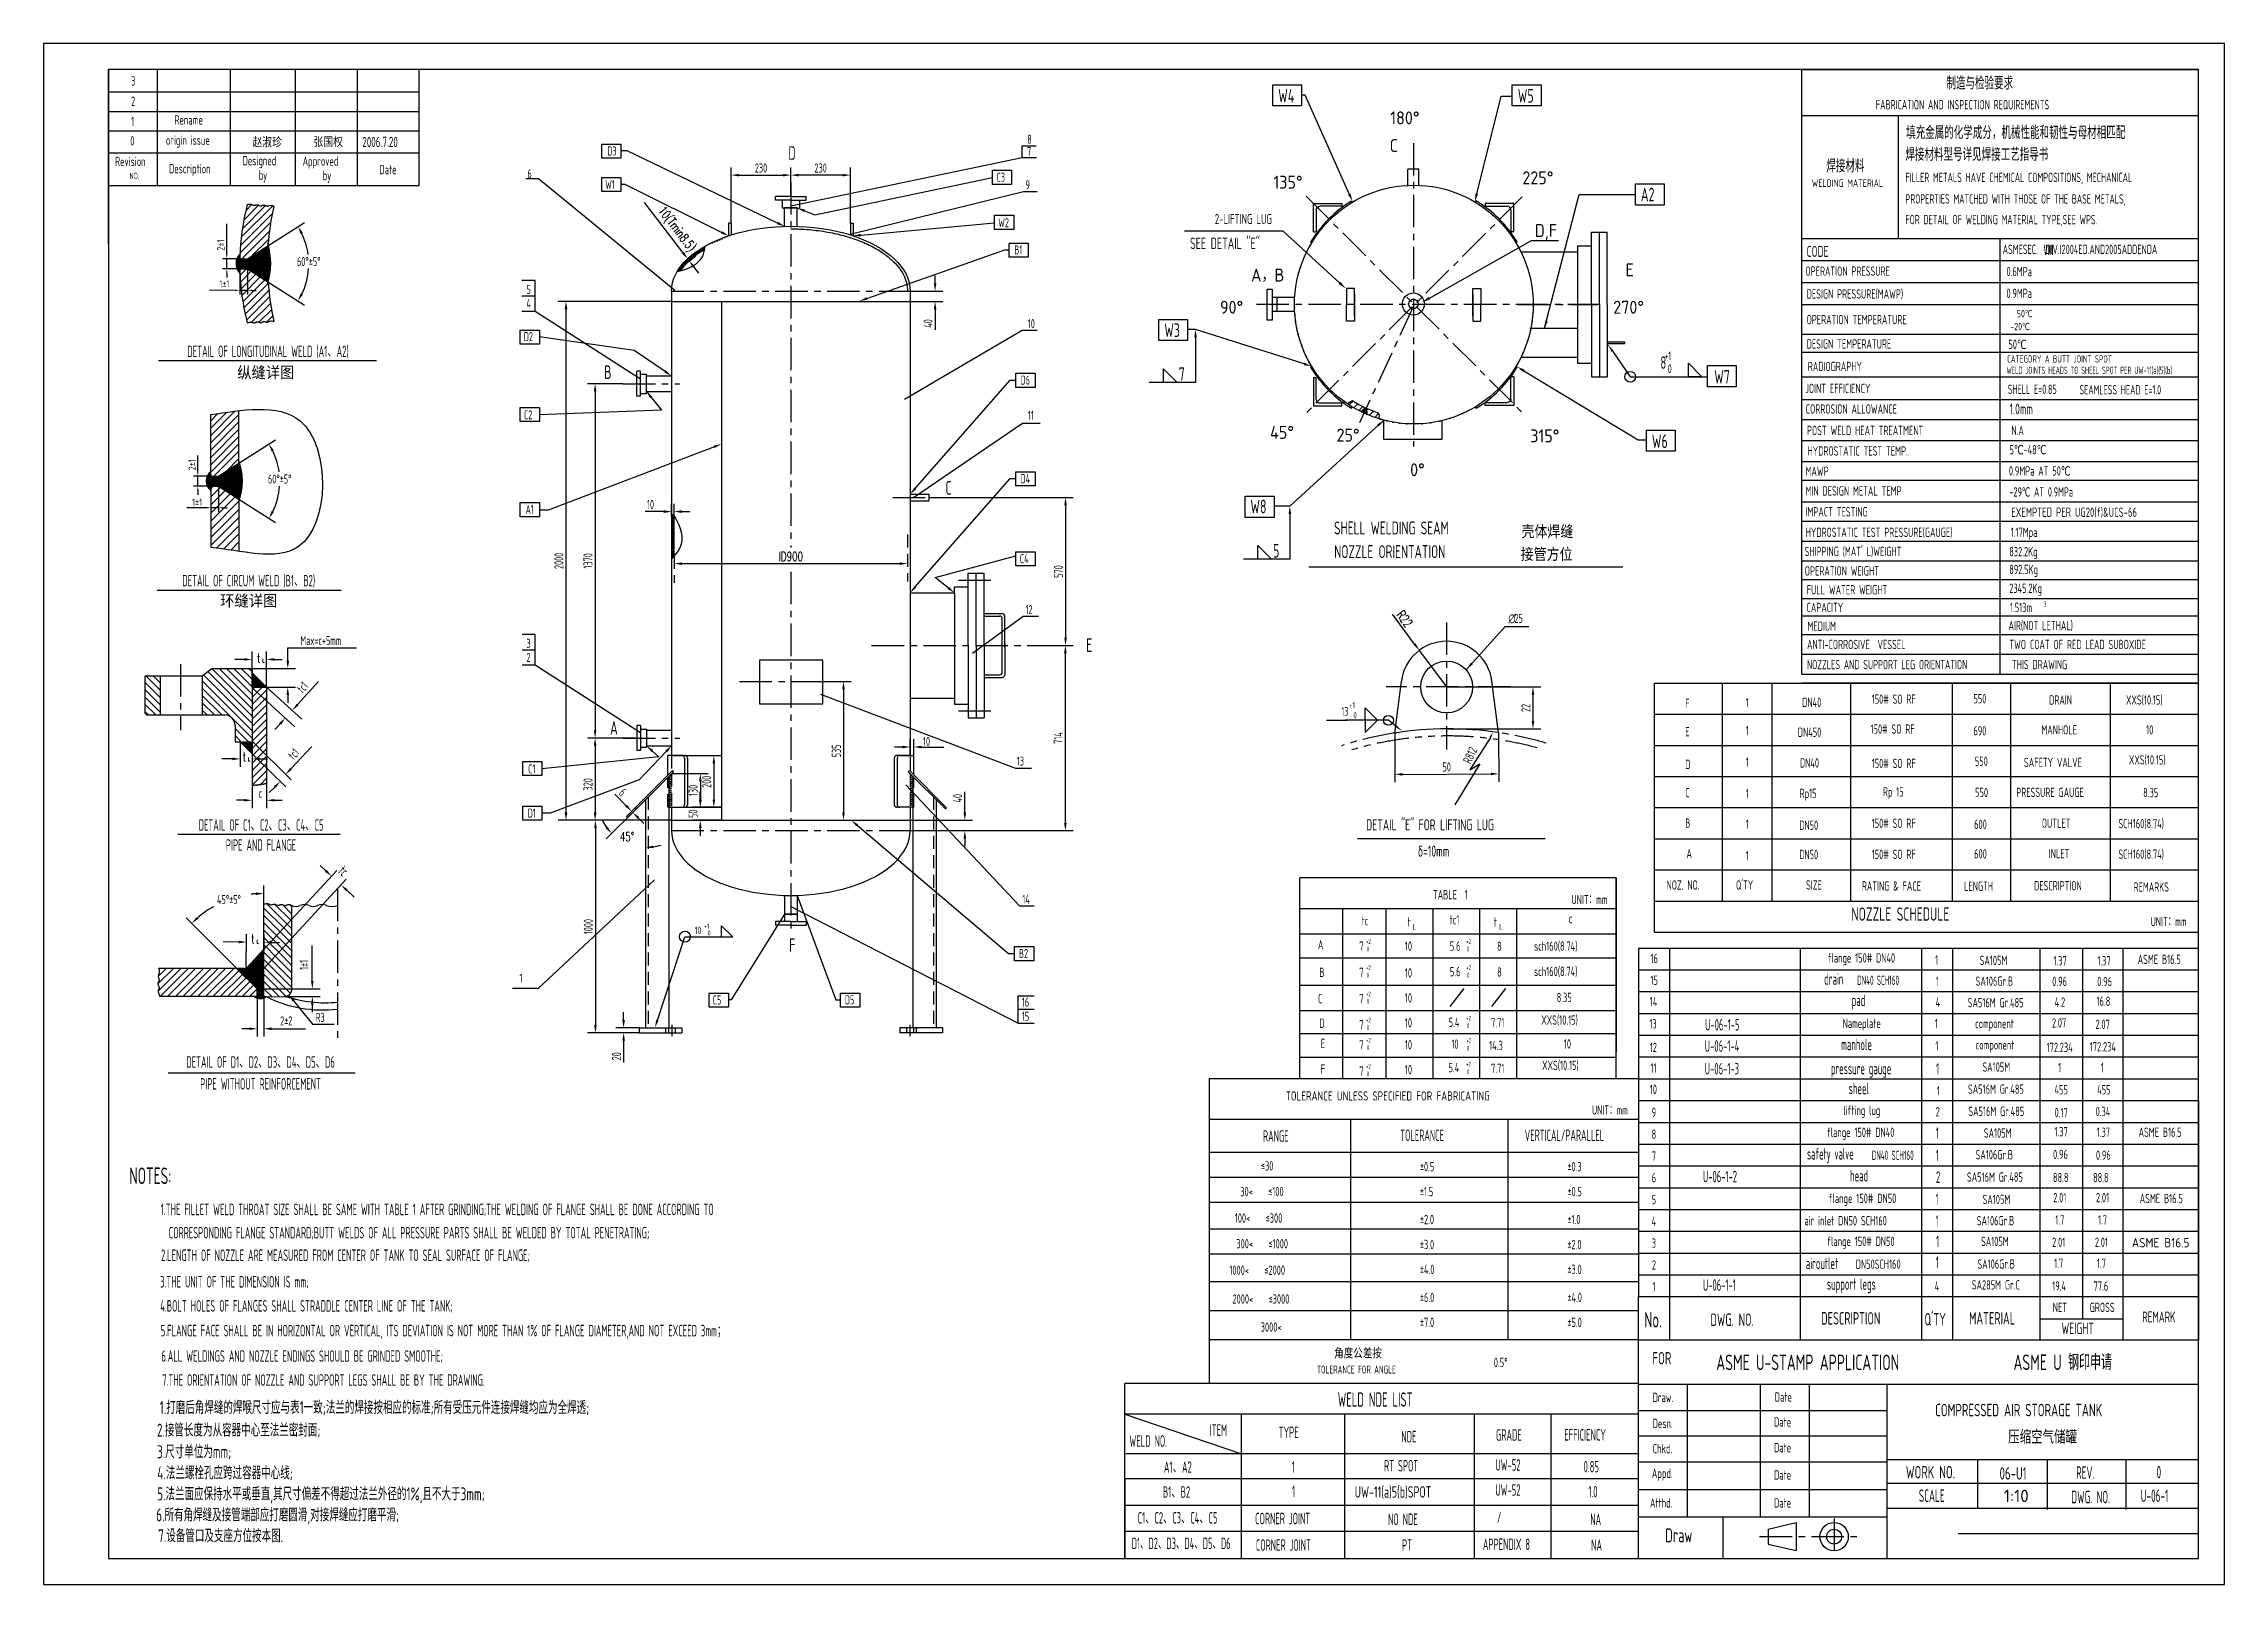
# Model space of a CAD drawing. Extents: x 2148 to 19378, y -121 to 5940.
# Drawn here: x 2148 to 10558, y 0 to 5940 of the extents above; entities that cross this region are included whole.
import ezdxf
from ezdxf.enums import TextEntityAlignment as Align

# ---------------------------------------------------------------- set-up
doc = ezdxf.new("R2010")
doc.units = 0
doc.header["$LTSCALE"] = 100
doc.header["$MEASUREMENT"] = 0
for name, pattern in [('F', [0.75, 0.5, -0.25]), ('G', [2, 1.25, -0.25, 0.25, -0.25]), ('J', [2, 1.25, -0.25, 0.25, -0.25]), ('K', [2.5, 1.25, -0.25, 0.25, -0.25, 0.25, -0.25])]:
    doc.linetypes.add(name, pattern=pattern)
doc.layers.get('0').update_dxf_attribs({"linetype": 'CONTINUOUS'})
doc.layers.get('DEFPOINTS').update_dxf_attribs({"linetype": 'CONTINUOUS'})
for name, color, linetype in [('01', 7, 'CONTINUOUS'), ('02', 1, 'CONTINUOUS'), ('02C', 3, 'CONTINUOUS'), ('05', 4, 'G'), ('07', 6, 'K'), ('08', 1, 'CONTINUOUS'), ('10', 1, 'CONTINUOUS'), ('11', 3, 'CONTINUOUS'), ('13', 3, 'CONTINUOUS')]:
    doc.layers.add(name, color=color, linetype=linetype)
doc.styles.get("Standard").update_dxf_attribs({"font": 'isocp.shx', "width": 0.707, "bigfont": 'hztxt.shx'})
doc.dimstyles.new('INTE', dxfattribs={"dimscale": 10, "dimtxt": 3.5, "dimasz": 3, "dimexe": 3, "dimexo": 0, "dimgap": 1, "dimtad": 1, "dimdec": 3, "dimtxsty": 'STANDARD', "dimcen": 0, "dimclrd": 1, "dimclre": 1, "dimclrt": 3, "dimaunit": 1, "dimazin": 3, "dimtfac": 1, "dimtdec": 4, "dimtofl": 0, "dimtmove": 0, "dimatfit": 3, "dimtzin": 0})
doc.dimstyles.new('INTE$2', dxfattribs={"dimscale": 10, "dimtxt": 3.5, "dimasz": 3, "dimexe": 3, "dimexo": 0, "dimgap": 1, "dimtad": 1, "dimtih": 1, "dimtoh": 1, "dimdec": 3, "dimtxsty": 'STANDARD', "dimcen": 0, "dimclrd": 1, "dimclre": 1, "dimclrt": 3, "dimaunit": 1, "dimazin": 3, "dimtfac": 1, "dimtdec": 4, "dimtofl": 0, "dimtmove": 0, "dimatfit": 3, "dimtzin": 0})

msp = doc.modelspace()

# ---------------------------------------------------------------- texts
at = {"color": 3, "linetype": 'BYBLOCK', "attachment_point": 5, "rotation": 90}
for s, insert, char_height in [('2±1', (2831.3104, 5163.442), 29.106), ('2±1', (2720.9787, 4316.2886), 29.106), ('1±1', (3152.6334, 2388.1794), 35)]:
    msp.add_mtext(s, dxfattribs=dict(at, insert=insert, char_height=char_height))
at = {"color": 3, "linetype": 'BYBLOCK', "attachment_point": 5}
for s, insert, char_height in [('1±1', (2844.8665, 5013.0746), 29.106), ('1±1', (2739.6562, 4171.2232), 29.106), ('Max=c+5mm', (3217.2468, 3638.7542), 35), ('45{°}±5°', (2862.8034, 2640.1409), 35)]:
    msp.add_mtext(s, dxfattribs=dict(at, insert=insert, char_height=char_height))
at = {"layer": '02', "color": 3}
for s, p in [('  180°', (7283.9871, 5628.6682)), ('C', (7339.0483, 5521.9638)), ('135°', (6890.6294, 5380.8479)), ('225°', (7850.7869, 5397.6328)), ('D,F', (7898.3884, 5194.4917)), ('A，B', (6804.276, 5022.5723)), ('E', (8248.6807, 5042.6288)), ('90°', (6684.5515, 4898.5701)), ('270°', (8201.1429, 4898.5701)), ('45°', (6877.8347, 4416.2922)), ('25°', (7134.1292, 4405.7232)), ('315°', (7881.068, 4402.7902)), ('0°', (7417.8153, 4272.0709)), ('壳体焊缝', (7847.2123, 4032.9947)), ('接管方位', (7844.2291, 3945.1547))]:
    msp.add_text(s, height=50, dxfattribs=at).set_placement(p)
at = {"layer": '02', "width": 0.707}
msp.add_text('SEE DETAIL "E"', height=43.910508, dxfattribs=at).set_placement((6568.8661, 5148.0727))
at = {"layer": '02', "width": 0.7}
msp.add_text('8   ', height=47.81921, dxfattribs=at).set_placement((8422.899, 4710.4227), align=Align.MIDDLE)
at = {"layer": '02', "color": 3, "width": 0.707}
for s, height, p in [('SHELL WELDING SEAM', 50, (7124.3203, 4047.6324)), ('NOZZLE ORIENTATION ', 50, (7125.2567, 3956.3548)), ('DETAIL "E" FOR LIFTING LUG', 42.768, (7248.3871, 2906.8938)), ('δ=10mm', 42.768, (7447.8091, 2805.5305))]:
    msp.add_text(s, height=height, dxfattribs=at).set_placement(p)
for p in [(3146.7647, 3433.2048), (3112.5069, 3176.1638)]:
    msp.add_text('tc1', height=35, rotation=47.77577819, dxfattribs=at).set_placement(p)
at = {"layer": '02', "color": 3, "width": 0.7}
msp.add_text('13   ', height=33.12, dxfattribs=at).set_placement((7187.8708, 3365.6716), align=Align.MIDDLE)
at = {"layer": '02'}
for s, insert, char_height, attachment_point in [('2-LIFTING LUG', (6884.6846, 5263.9963), 38.421695, 6), ('+1', (8397.5658, 4719.7877), 33.61898, 7), ('0', (8410.8192, 4670.1367), 33.619, 7)]:
    msp.add_mtext(s, dxfattribs=dict(at, insert=insert, char_height=char_height, attachment_point=attachment_point))
at = {"layer": '02', "color": 3, "char_height": 23.2848, "attachment_point": 7}
for s, insert in [('+1', (7183.1371, 3377.9235)), ('0', (7199.2599, 3338.9103))]:
    msp.add_mtext(s, dxfattribs=dict(at, insert=insert))
at = {"layer": '10', "color": 3, "width": 0.707}
for s, height, p in [('8', 35, (5941.297, 5553.6478)), ('D', 52.5, (5019.8024, 5492.074)), ('7', 35, (5940.5392, 5506.4198)), ('9', 35, (5934.5826, 5378.5971)), ('A2', 52.5, (8307.515, 5332.0161)), ('5', 35, (4010.1663, 4974.8965)), ('4', 35, (4010.1663, 4920.6818)), ('10', 35, (5943.4985, 4843.0038)), ('D2', 35, (3999.769, 4793.0026)), ('W3', 52.5, (6469.663, 4808.94)), ('B', 52.5, (4309.7274, 4646.8555)), ('7', 52.5, (6525.3822, 4639.282)), ('W7', 52.5, (8590.4618, 4629.4323)), ('C2', 35, (4000.7031, 4491.5708)), ('W6', 52.5, (8350.1446, 4380.9095)), ('C', 52.5, (5625.3995, 4201.2827)), ('W8', 52.5, (6801.6107, 4128.9506)), ('5', 52.5, (6889.2782, 3958.6865)), ('∅', 35, (7796.7101, 3706.7413)), ('25', 35, (7820.399, 3706.6635)), ('3', 35, (4010.1663, 3610.4685)), ('E', 52.5, (6168.5861, 3594.7269)), ('2', 35, (4010.1663, 3556.2538)), ('A', 52.5, (4332.1679, 3275.9815)), ('13', 35, (5901.2131, 3156.5367)), ('c', 35, (2976.8244, 3032.8711)), ('14', 35, (5922.4865, 2623.983)), ('10', 28, (4658.39, 2507.3616)), ('+1', 19.6, (4696.0656, 2527.8944)), ('0', 19.6, (4709.4032, 2501.7907)), ('F', 52.5, (5022.9279, 2437.8377)), ('1', 35, (3982.8135, 2319.8836)), ('D5', 35, (5237.9368, 2236.0894)), ('C5', 35, (4728.351, 2235.5351)), ('16', 35, (5920.5145, 2227.1456)), ('15', 35, (5920.5145, 2172.6777))]:
    msp.add_text(s, height=height, dxfattribs=at).set_placement(p)
for s, height, rotation, p in [('R812', 34.56, 65.00753058, (7651.5038, 3160.5659)), ('tc', 40, 317.23157868, (3280.8408, 2744.9044)), ('2±2', 35, 360, (3060.2585, 2154.9882)), ('R3', 35, 360, (3196.7026, 2168.3336))]:
    msp.add_text(s, height=height, rotation=rotation, dxfattribs=at).set_placement(p)
at = {"layer": '10', "color": 3}
for s, insert, char_height, attachment_point in [('W4', (6908.9408, 5765.3082), 52.5, 1), ('W5', (7833.01, 5765.3082), 52.5, 1), ('D3', (4357.8878, 5508.6258), 35, 9), ('6', (4030.316, 5421.2675), 35, 9), ('W1', (4350.8358, 5379.1398), 35, 9), ('C3', (5823.0546, 5442.461), 35, 1), ('W2', (5829.4807, 5267.1518), 35, 1), ('B1', (5891.1633, 5162.5039), 35, 1), ('D6', (5915.3922, 4660.3346), 35, 1), ('11', (5943.463, 4524.5385), 35, 1), ('D4', (5915.3922, 4280.3346), 35, 1), ('A1', (4038.4171, 4126.8539), 35, 9), ('{\\Fsimplex.shx|c0;ID900}', (5029.6185, 3962.6808), 35, 5), ('C4', (5912.5738, 3971.7855), 35, 1), ('12', (5934.532, 3775.5925), 35, 1), ('10', (5552.8011, 3249.7131), 35, 5), ('C1', (4044.4485, 3126.3315), 35, 9), ('D1', (4046.1757, 2956.0656), 35, 9), ('B2', (5909.1559, 2449.5348), 35, 1)]:
    msp.add_mtext(s, dxfattribs=dict(at, insert=insert, char_height=char_height, attachment_point=attachment_point))
at = {"layer": '10', "color": 3, "attachment_point": 5}
for s, insert, char_height, rotation in [('{\\Fsimplex.shx|c0;10(Tmin8.5)}', (4587.1582, 5222.4273), 35, 307.41431099), ('{\\Fsimplex.shx|c0;t}', (2977.3969, 3571.5712), 35, 359.37048203), ('{\\Fsimplex.shx|c0;L}', (2996.1025, 3560.7457), 14, 359.37048203), ('{\\Fsimplex.shx|c0;t}', (2922.126, 3191.4845), 35, 359.37048203), ('{\\Fsimplex.shx|c0;L}', (2940.8315, 3180.6591), 14, 359.37048203), ('{\\Fsimplex.shx|c0;t}', (2954.5766, 2488.7551), 35, 359.37048203), ('{\\Fsimplex.shx|c0;L}', (2973.2822, 2477.9297), 14, 359.37048203)]:
    msp.add_mtext(s, dxfattribs=dict(at, insert=insert, char_height=char_height, rotation=rotation))
at = {"layer": '11'}
for s, height, width, p in [('制造与检验要求', 50, 0.7, (9485.8883, 5762.8593)), ('FABRICATION AND INSPECTION REQUIREMENTS', 36.4, 0.707, (9213.7054, 5686.52)), ('填充金属的化学成分，机械性能和韧性与母材相匹配', 50, 0.7, (9330.5868, 5572.0744)), ('焊接材料', 50, 0.7, (9022.7773, 5443.3167)), ('焊接材料型号详见焊接工艺指导书', 50, 0.7, (9327.7273, 5487.9331)), ('WELDING MATERIAL', 28.6, 0.707, (8966.9136, 5387.7762)), ('FILLER METALS HAVE CHEMICAL COMPOSITIONS, MECHANICAL', 36, 0.65, (9328.1358, 5406.2271)), ('PROPERTIES MATCHED WITH THOSE OF THE BASE METALS,', 36, 0.65, (9328.1358, 5323.2918)), ('FOR DETAIL OF WELDING MATERIAL TYPE,SEE WPS.', 36, 0.65, (9328.1358, 5243.6171)), ('CODE', 42, 0.707, (8946.9615, 5117.8923)), ('ASMESEC.  DIV.I2004ED.AND2005ADDENDA', 36, 0.6, (9702.7752, 5128.7696)), ('Ⅷ', 44.944, 0.707, (9861.1481, 5120.8824)), ('OPERATION PRESSURE', 36, 0.7, (8942.3435, 5044.8474)), ('0.6MPa', 36, 0.7, (9717.6485, 5043.4728)), ('DESIGN PRESSURE(MAWP)', 36, 0.7, (8946.9615, 4956.9771)), ('0.9MPa', 36, 0.7, (9717.6485, 4959.468)), ('OPERATION TEMPERATURE', 36, 0.7, (8946.9615, 4858.1038)), ('50℃', 28, 0.707, (9757.6681, 4885.2138)), ('DESIGN TEMPERATURE', 36, 0.7, (8946.9615, 4764.2374)), ('50℃', 36, 0.7, (9725.0549, 4762.7065)), ('-20℃', 28, 0.707, (9732.6452, 4835.3086)), ('RADIOGRAPHY', 36, 0.7, (8951.5795, 4677.3659)), ('CATEGORY A BUTT JOINT SPOT', 28, 0.65, (9720.0672, 4710.3826)), ('JOINT EFFICIENCY', 36, 0.7, (8941.5987, 4592.7159)), ('WELD JOINTS HEADS TO SHEEL SPOT PER UW-11(a)(5)(b)', 28, 0.58, (9717.8323, 4666.6243)), ('SHELL E=0.85', 36, 0.62, (9722.6351, 4589.4362)), ('CORROSION ALLOWANCE', 36, 0.7, (8943.5353, 4513.3374)), ('1.0mm', 42, 0.707, (9729.7464, 4510.4706)), ('SEAMLESS HEAD E=1.0', 36, 0.68, (9999.0568, 4587.5694)), ('POST WELD HEAT TREATMENT', 36, 0.7, (8948.1533, 4430.7686)), ('N.A', 36, 0.7, (9736.8578, 4430.7686)), ('HYDROSTATIC TEST TEMP.', 36, 0.7, (8950.4661, 4351.6102)), ('5℃-48℃', 36, 0.7, (9729.0092, 4356.5919)), ('MAWP', 36, 0.7, (8942.7905, 4273.3119)), ('0.9MPa AT 50℃ ', 36, 0.7, (9726.8845, 4274.7639)), ('MIN DESIGN METAL TEMP ', 36, 0.7, (8942.7905, 4197.5567)), (' -29℃ AT 0.9MPa', 36, 0.6, (9714.2238, 4193.7178)), ('IMPACT TESTING', 36, 0.7, (8942.5915, 4117.1883)), ('EXEMPTED PER UG20(f)&UCS-66', 36, 0.75, (9735.7742, 4115.4116)), ('HYDROSTATIC TEST PRESSURE(GAUGE)', 36, 0.7, (8943.3622, 4038.0299)), ('1.17Mpa', 36, 0.7, (9733.9958, 4038.284)), ("SHIPPING (MAT' L)WEIGHT", 36, 0.7, (8938.8832, 3964.2219)), ('832.2Kg', 36, 0.7, (9728.3123, 3963.3881)), ('OPERATION WEIGHT', 36, 0.7, (8939.8289, 3889.3552)), ('892.5Kg', 36, 0.7, (9728.3123, 3894.9338)), ('FULL WATER WEIGHT', 36, 0.7, (8947.5197, 3816.4592)), ('2345.2Kg', 36, 0.7, (9728.3123, 3822.348)), ('3', 21, 0.707, (9860.3927, 3769.1033)), ('CAPACITY', 36, 0.7, (8946.6237, 3748.2285)), ('MEDIUM', 36, 0.7, (8950.3004, 3676.0428)), ('AIR(NOT LETHAL)', 36, 0.7, (9725.4099, 3678.5337)), ('1.513m', 36, 0.7, (9731.1338, 3748.2285)), ('ANTI-CORROSIVE  VESSEL', 36, 0.7, (8948.5046, 3605.5603)), ('TWO COAT OF RED LEAD SUBOXIDE', 36, 0.7, (9728.6405, 3605.5603)), ('NOZZLES AND SUPPORT LEG ORIENTATION', 36, 0.6, (8948.5047, 3528.1731)), ('THIS DRAWING', 36, 0.7, (9738.6138, 3528.1731)), ('F', 36, 0.7, (8478.6437, 3378.1327)), ('1', 36, 0.7, (8712.0147, 3381.735)), ('DN40', 36, 0.7, (8929.687, 3382.6211)), ('150# SO RF', 36, 0.7, (9197.8302, 3394.7655)), ('550', 36, 0.7, (9590.1103, 3396.4972)), ('DRAIN', 36, 0.7, (9882.2179, 3391.7262)), ('XXS(10.15)', 36, 0.7, (10178.4604, 3391.7262)), ('E', 36, 0.7, (8478.6437, 3269.3822)), ('1', 36, 0.7, (8712.0147, 3273.3107)), ('DN450', 36, 0.7, (8912.8467, 3267.3907)), ('150# SO RF', 36, 0.7, (9193.5537, 3279.4143)), ('690', 36, 0.7, (9590.1103, 3272.6539)), ('MANHOLE', 36, 0.7, (9852.0638, 3276.533)), ('10', 36, 0.7, (10256.4364, 3276.6295)), ('XXS(10.15)', 36, 0.7, (10189.9283, 3160.6781)), ('D', 36, 0.7, (8478.6437, 3143.3315)), ('1', 36, 0.7, (8712.0147, 3151.7172)), ('DN40', 36, 0.7, (8921.0286, 3148.868)), ('150# SO RF', 36, 0.7, (9197.8302, 3146.974)), ('550', 36, 0.7, (9595.8826, 3155.5048)), ('SAFETY VALVE', 36, 0.7, (9785.0548, 3150.7337)), ('C', 36, 0.7, (8478.6437, 3034.3167)), ('1', 36, 0.7, (8712.0147, 3030.1238)), ('Rp15', 36, 0.7, (8919.9104, 3031.4674)), ('Rp 15', 36, 0.7, (9241.0818, 3037.4336)), ('550', 36, 0.7, (9596.7766, 3035.0085)), ('PRESSURE GAUGE', 36, 0.7, (9755.2957, 3035.5352)), ('8.35', 36, 0.7, (10244.8003, 3034.7357)), ('B', 36, 0.7, (8478.6437, 2916.9161)), ('1', 36, 0.7, (8712.0147, 2912.7232)), ('DN50', 36, 0.7, (8918.3613, 2908.5303)), ('150# SO RF', 36, 0.7, (9197.8302, 2916.2716)), ('600', 36, 0.7, (9592.8944, 2912.5564)), ('OUTLET', 36, 0.7, (9854.1211, 2916.4355)), ('SCH160(8.74)', 36, 0.7, (10149.236, 2915.0319)), ('A', 36, 0.7, (8483.4199, 2799.5155)), ('1', 36, 0.7, (8712.0147, 2791.1297)), ('DN50', 36, 0.7, (8918.3613, 2795.9008)), ('150# SO RF', 36, 0.7, (9197.8302, 2796.6481)), ('600', 36, 0.7, (9592.8944, 2798.2906)), ('INLET', 36, 0.7, (9880.9247, 2799.2864)), ('SCH160(8.74)', 36, 0.7, (10149.236, 2797.281)), ('NOZ. NO.', 36, 0.7, (8406.7103, 2678.283)), ("Q'TY", 36, 0.7, (8674.4215, 2678.283)), ('SIZE', 36, 0.7, (8944.6277, 2678.283)), ('RATING & FACE', 36, 0.7, (9160.0377, 2674.3684)), ('LENGTH', 36, 0.7, (9554.0107, 2673.5806)), ('DESCRIPTION', 36, 0.7, (9823.865, 2675.443)), ('REMARKS', 36, 0.7, (10207.5724, 2670.6719)), ('TABLE  1', 36, 0.7, (7505.7293, 2640.8649)), (' UNIT：mm', 35.2, 0.6, (8025.0092, 2622.4459)), ('NOZZLE SCHEDULE', 51.2, 0.707, (9119.4382, 2558.5315, 0.0009)), ('tc', 36, 0.7, (7230.7751, 2540.3001)), ('t', 36, 0.7, (7407.8418, 2536.4613)), ('L', 23.04, 0.7, (7428.6029, 2523.6385)), ('tc1', 36, 0.7, (7570.2698, 2544.0967)), ('t', 36, 0.7, (7740.5441, 2536.4613)), ('L', 23.04, 0.7, (7761.3052, 2523.6385)), ('c', 36, 0.7, (8029.5547, 2548.8425)), (' UNIT：mm', 35.2, 0.6, (10258.4065, 2538.0026)), ('A', 36, 0.7, (7062.3405, 2447.8924)), ('7', 36, 0.7, (7221.9071, 2442.5402)), ('+2', 18, 0.7, (7247.1463, 2469.4474)), ('0', 18, 0.7, (7250.3618, 2440.7058)), ('10', 36, 0.7, (7397.548, 2442.1276)), ('5.6', 36, 0.7, (7570.8944, 2442.5402)), ('+2', 18, 0.7, (7633.7005, 2469.4474)), ('0', 18, 0.7, (7636.9161, 2440.7058)), ('8', 36, 0.7, (7753.3947, 2442.1276)), ('sch160(8.74)', 36, 0.7, (7895.7699, 2442.5402)), ('B', 36, 0.7, (7067.6977, 2341.5479)), ('7', 36, 0.7, (7221.9071, 2341.4768)), ('+2', 18, 0.7, (7247.1463, 2368.384)), ('0', 18, 0.7, (7250.3618, 2339.6425)), ('10', 36, 0.7, (7397.548, 2339.2146)), ('5.6', 36, 0.7, (7570.8944, 2344.0966)), ('+2', 18, 0.7, (7633.7005, 2368.384)), ('0', 18, 0.7, (7636.9161, 2339.6425)), ('8', 36, 0.7, (7753.3947, 2342.869)), ('sch160(8.74)', 36, 0.7, (7895.7699, 2345.1621)), ('16', 36, 0.7, (8344.8229, 2395.297)), ('drain', 44.4, 0.6, (9014.8343, 2311.6906)), ('C', 36, 0.7, (7062.3405, 2240.5614)), ('7', 36, 0.7, (7221.9071, 2240.4135)), ('+2', 18, 0.7, (7247.1463, 2267.3207)), ('10', 36, 0.7, (7397.548, 2243.1625)), ('8.35', 36, 0.7, (7983.06, 2244.6886)), ('15', 36, 0.7, (8344.8229, 2311.297)), (' pad', 44.4, 0.6, (9105.6054, 2229.6814)), ('DN40 SCH160', 36, 0.5, (9141.9095, 2310.9548)), ('0', 18, 0.7, (7250.3618, 2238.5792)), ('+2', 18, 0.7, (7633.7005, 2173.4762)), ('XXS(10.15)', 36, 0.7, (7923.4997, 2157.6352)), ('14', 36, 0.7, (8342.0288, 2229.0412)), ('D', 36, 0.7, (7067.6977, 2145.4915)), ('E', 36, 0.7, (7073.0549, 2067.1795)), ('7', 36, 0.7, (7221.9071, 2139.3501)), ('+2', 18, 0.7, (7247.1463, 2166.2574)), ('+2', 18, 0.7, (7247.1463, 2088.6552)), ('0', 18, 0.7, (7250.3618, 2137.5158)), ('10', 36, 0.7, (7397.548, 2147.1104)), ('5.4', 36, 0.7, (7566.4848, 2148.9854)), ('+2', 18, 0.7, (7633.7005, 2086.8505)), ('0', 18, 0.7, (7636.9161, 2144.7346)), ('7.71', 36, 0.7, (7729.9124, 2147.9611)), ('13', 36, 0.7, (8340.5437, 2143.297)), ('U-06-1-5', 44.4, 0.6, (8555.2976, 2135.2865)), ('manhole', 44.4, 0.6, (9080.0485, 2059.3572)), ('7', 36, 0.7, (7221.9071, 2061.7479)), ('0', 18, 0.7, (7250.3618, 2059.9136)), ('10', 36, 0.7, (7397.548, 2062.493)), ('10', 36, 0.7, (7576.7896, 2064.78)), ('0', 18, 0.7, (7636.9161, 2058.1089)), ('14.3', 36, 0.7, (7722.6871, 2059.5307)), ('XXS(10.15)', 36, 0.7, (7926.7147, 1983.0647)), ('10', 36, 0.7, (8010.6677, 2065.5223)), ('12', 36, 0.7, (8342.0288, 2052.4921)), ('U-06-1-4', 44.4, 0.6, (8554.1129, 2053.2474)), ('F', 36, 0.7, (7073.0549, 1968.5295)), ('7', 36, 0.7, (7221.9071, 1960.6846)), ('+2', 18, 0.7, (7247.1463, 1987.5918)), ('0', 18, 0.7, (7250.3618, 1958.8503)), ('10', 36, 0.7, (7397.548, 1966.4409)), ('5.4', 36, 0.7, (7565.851, 1974.352)), ('+2', 18, 0.7, (7633.7005, 1996.6153)), ('0', 18, 0.7, (7636.9161, 1967.8738)), ('7.71', 36, 0.7, (7729.9124, 1971.1002)), ('11', 36, 0.7, (8344.8229, 1972.8525)), ('U-06-1-3', 44.4, 0.6, (8554.1129, 1965.8964)), ('sheel', 44.4, 0.6, (9108.87, 1889.8066)), ('TOLERANCE UNLESS SPECIFIED FOR FABRICATING ', 35.52, 0.8, (6937.7587, 1865.3605)), ('10', 36, 0.7, (8342.0288, 1890.5966)), (' UNIT：mm', 35.2, 0.6, (8103.9124, 1811.0219)), ('RANGE', 44, 0.6, (6850.7815, 1706.4507)), ('TOLERANCE', 44, 0.6, (7379.8577, 1709.4519)), ('VERTICAL/PARALLEL', 44, 0.6, (7859.618, 1709.4519)), ('safety valve', 44.4, 0.58, (8948.454, 1637.8416)), ('NOTES:', 64, 0.65, (2478.5947, 1543.2337)), (' ≤30', 36, 0.7, (6827.3856, 1595.4038)), ('±0.5', 36, 0.7, (7455.3378, 1592.4025)), ('±0.3', 36, 0.7, (8024.2188, 1592.4025)), ('head', 44.4, 0.6, (9114.5039, 1553.5393)), ('DN40 SCH160', 36, 0.5, (9198.3577, 1636.3112)), ('30<    ≤100', 36, 0.7, (6762.7604, 1496.3619)), ('±1.5', 36, 0.7, (7455.3378, 1496.3619)), ('±0.5', 36, 0.7, (8024.2188, 1496.3619)), ('U-06-1-2', 44.4, 0.6, (8546.971, 1550.1798)), ('1.THE FILLET WELD THROAT SIZE SHALL BE SAME WITH TABLE 1 AFTER GRINDING;THE WELDING OF FLANGE SHALL BE DONE ACCORDING TO ', 44.4, 0.6, (2599.8095, 1423.3359)), ('100<    ≤300', 36, 0.7, (6741.7315, 1394.3188)), ('CORRESPONDING FLANGE STANDARD;BUTT WELDS OF ALL PRESSURE PARTS SHALL BE WELDED BY TOTAL PENETRATING;', 44.4, 0.6, (2630.585, 1333.4679)), ('±2.0', 36, 0.7, (7455.3378, 1388.3163)), ('±1.0', 36, 0.7, (8024.2188, 1388.3163)), ('air inlet DN50 SCH160', 36, 0.7, (8938.4921, 1384.014)), ('2.LENGTH OF NOZZLE ARE MEASURED FROM CENTER OF TANK TO SEAL SURFACE OF FLANGE;', 44.4, 0.6, (2600.9413, 1246.778)), ('300<    ≤1000', 36, 0.7, (6747.7397, 1295.277)), ('±3.0', 36, 0.7, (7455.3378, 1292.2757)), ('±2.0', 36, 0.7, (8024.2188, 1292.2757)), ('3.THE UNIT OF THE DIMENSION IS mm;', 44.4, 0.6, (2597.519, 1144.332)), ('1000<    ≤2000', 36, 0.7, (6720.7025, 1193.2339)), ('±4.0', 36, 0.7, (7455.3378, 1196.2352)), ('±3.0', 36, 0.7, (8024.2188, 1196.2352)), ('airoutlet', 44.4, 0.6, (8943.855, 1215.4727)), ('support legs', 44.4, 0.6, (9025.051, 1135.7165)), ('DN50SCH160', 36, 0.7, (9136.2342, 1216.4584)), ('4.BOLT HOLES OF FLANGES SHALL STRADDLE CENTER LINE OF THE TANK;', 44.4, 0.6, (2598.0736, 1051.5114)), ('2000<    ≤3000', 36, 0.7, (6732.719, 1082.187)), ('±6.0', 36, 0.7, (7455.3378, 1088.1896)), ('±4.0', 36, 0.7, (8024.2188, 1088.1896)), ('U-06-1-1', 44.4, 0.6, (8546.7715, 1131.7718)), ('3000<', 36, 0.7, (6841.6211, 974.1414)), ('±7.0', 36, 0.7, (7455.3378, 992.149)), ('±5.0', 36, 0.7, (8024.2188, 992.149)), ('No.', 60, 0.67, (8320.7839, 990.214, 0.0001)), ('DWG. NO.', 48, 0.67, (8576.1467, 996.2793, 0.0001)), ('DESCRIPTION', 48, 0.67, (9003.1123, 1001.6917, 0.0001)), ("Q'TY", 48, 0.67, (9401.5613, 998.1079, 0.0001)), ('MATERIAL', 48, 0.67, (9573.3011, 1001.8639, 0.0001)), ('WEIGHT', 44.4, 0.67, (9929.9357, 964.7585, 0.0001)), ('REMARK', 42, 0.67, (10241.3593, 1010.1066, 0.0001)), ('5.FLANGE FACE SHALL BE IN HORIZONTAL OR VERTICAL, ITS DEVIATION IS NOT MORE THAN 1% OF FLANGE DIAMETER,AND NOT EXCEED 3mm；', 44.4, 0.6, (2599.9212, 956.1022)), ('6.ALL WELDINGS AND NOZZLE ENDINGS SHOULD BE GRINDED SMOOTHE;', 44.4, 0.6, (2602.2281, 858.0058)), ('TOLERANCE FOR ANGLE', 30.8, 0.6, (7057.9371, 812.8297)), ('0.5%%D', 36, 0.7, (7740.551, 837.4673)), ('FOR', 48, 0.707, (8352.0404, 847.7566)), ('ASME U-STAMP APPLICATION', 60, 0.707, (8598.5046, 825.7675)), ('ASME U 钢印申请', 60, 0.707, (9744.6819, 826.2758)), ('7.THE ORIENTATION OF NOZZLE AND SUPPORT LEGS SHALL BE BY THE DRAWING.', 44.4, 0.6, (2605.3039, 765.6388)), ('1.打磨后角焊缝的焊喉尺寸应与表1一致;法兰的焊接按相应的标准;所有受压元件连接焊缝均应为全焊透;', 50, 0.7, (2595.6545, 656.7738)), ('WELD NDE LIST', 55, 0.6, (7138.5963, 685.1283)), ('COMPRESSED AIR STORAGE TANK', 48, 0.707, (9442.6056, 647.894)), ('2.接管长度为从容器中心至法兰密封面;', 50, 0.7, (2584.9112, 569.7646)), ('ITEM', 44.4, 0.6, (6644.9109, 572.2873)), ('TYPE', 44.4, 0.6, (6910.9399, 563.8959)), ('NDE', 44.4, 0.6, (7383.5602, 547.4207)), ('GRADE', 44.4, 0.6, (7749.0659, 553.7824)), ('EFFICIENCY', 44.4, 0.6, (8012.2559, 554.263)), ('压缩空气储罐', 52, 0.85, (9724.1376, 542.1573)), ('3.尺寸单位为mm;', 50, 0.7, (2585.4668, 486.2557)), ('WELD NO.', 44.4, 0.6, (6335.1158, 530.5082)), ('4.法兰螺栓孔应跨过容器中心线;', 50, 0.7, (2586.4578, 404.6476)), ('A1、A2', 44.4, 0.6, (6468.3723, 430.1826)), ('1', 44.4, 0.6, (6961.7474, 430.7176)), ('RT SPOT', 44.4, 0.6, (7317.2369, 435.0379)), ('UW-52', 44.4, 0.6, (7746.2812, 438.4825)), ('0.85', 44.4, 0.6, (8086.8818, 431.6049)), ('0', 48, 0.6, (10296.3771, 408.4012)), ('5.法兰面应保持水平或垂直,其尺寸偏差不得超过法兰外径的1%,且不大于3mm;', 50, 0.7, (2585.6879, 323.7415)), ('B1、B2', 44.4, 0.6, (6464.4445, 333.9656)), ('1', 44.4, 0.6, (6962.4845, 336.1779)), ('UW-11(a)5(b)SPOT', 44.4, 0.7, (7204.2968, 334.1782)), ('UW-52', 44.4, 0.6, (7746.2812, 341.6411)), ('1.0', 44.4, 0.6, (8105.0738, 335.4345)), ('U-06-1', 48, 0.6, (10235.2708, 317.8563)), ('6.所有角焊缝及接管端部应打磨圆滑,对接焊缝应打磨平滑;', 50, 0.7, (2582.1068, 242.9452)), ('C1、C2、C3、C4、C5', 44, 0.6, (6367.1985, 234.5729)), ('CORNER JOINT', 44.4, 0.6, (6820.0786, 231.613)), ('NO NDE', 44.4, 0.6, (7332.6188, 228.8449)), ('/', 44.4, 0.6, (7752.535, 235.428)), ('NA', 44.4, 0.6, (8112.2596, 228.846)), ('7.设备管口及支座方位按本图.', 50, 0.7, (2589.7052, 162.4663)), ('D1、D2、D3、D4、D5、D6', 44, 0.55, (6344.1726, 135.8166)), ('CORNER JOINT', 44.4, 0.6, (6822.8671, 129.3885)), ('PT', 44.4, 0.6, (7386.3777, 129.3175)), ('APPENDIX 8', 44.4, 0.6, (7698.2599, 132.3388)), ('NA', 44.4, 0.6, (8115.7712, 129.3623))]:
    msp.add_text(s, height=height, dxfattribs=dict(at, width=width)).set_placement(p)
for s, height, width, p in [('DETAIL OF LONGITUDINAL WELD (A1、A2)', 44.4, 0.6, (3013.5769, 4753.8896)), ('纵缝详图', 50, 1.1, (3004.5913, 4673.2269)), ('DETAIL OF CIRCUM WELD (B1、B2)', 44.4, 0.6, (2939.1115, 3869.6539)), ('环缝详图', 50, 1.1, (2939.1115, 3793.2533)), ('DETAIL OF C1、C2、C3、C4、C5', 44.4, 0.6, (2986.448, 2927.7306)), ('PIPE AND FLANGE', 44.4, 0.6, (2986.448, 2850.5319)), ('flange 150# DN40', 36, 0.7, (9157.8671, 2409.9503)), ('SA105M', 36, 0.7, (9667.4267, 2405.635)), ('ASME B16.5', 36, 0.7, (10306.6278, 2409.5295)), ('SA106Gr.B', 36, 0.7, (9670.7223, 2325.5873)), ('SA516M Gr.485', 36, 0.7, (9675.7856, 2242.6122)), ('Nameplate', 36, 0.7, (9159.2898, 2157.524)), ('component', 36, 0.7, (9671.2213, 2156.6915)), ('DETAIL OF D1、D2、D3、D4、D5、D6', 44.4, 0.6, (2984.6405, 2013.6742)), ('component', 36, 0.7, (9673.5322, 2074.6117)), ('172.234', 36, 0.7, (9922.8156, 2070.3504)), ('172.234', 36, 0.7, (10089.2705, 2072.6641)), ('PIPE WITHOUT REINFORCEMENT', 44.4, 0.6, (2984.6405, 1929.7126)), ('pressure gauge', 44.4, 0.6, (9156.9366, 1982.1867)), ('SA105M', 36, 0.7, (9678.2993, 1994.4999)), ('1', 36, 0.7, (9922.4682, 1992.1032)), ('1', 36, 0.7, (10087.2478, 1992.1032)), ('SA516M Gr.485', 36, 0.7, (9676.8853, 1909.2492)), ('455', 36, 0.7, (9928.393, 1907.1264)), ('455', 36, 0.7, (10093.1726, 1907.1264)), ('lifting lug', 36, 0.7, (9159.5733, 1822.2083)), ('SA516M Gr.485', 36, 0.7, (9678.2266, 1823.8575)), ('flange 150# DN40', 36, 0.7, (9155.0308, 1737.4678)), ('SA105M', 36, 0.7, (9683.6965, 1740.1942)), ('1.37', 36, 0.7, (9928.4633, 1745.3175)), ('1.37', 36, 0.7, (10091.1785, 1743.2551)), ('ASME B16.5', 36, 0.7, (10310.1267, 1743.1701)), ('SA106Gr.B', 36, 0.7, (9670.5478, 1656.4246)), ('0.96', 36, 0.7, (9925.7508, 1657.5242)), ('0.96', 36, 0.7, (10091.1785, 1654.7448)), ('SA516M Gr.485', 36, 0.7, (9672.9282, 1570.2648)), ('88.8', 36, 0.7, (10081.3978, 1568.1892)), ('flange 150# DN50', 36, 0.67, (9162.1021, 1482.8435)), ('SA105M', 36, 0.7, (9678.7479, 1483.9969)), ('2.01', 36, 0.7, (9923.3144, 1491.1242)), ('2.01', 36, 0.7, (10088.094, 1491.1242)), ('ASME B16.5', 36, 0.7, (10314.4586, 1487.6419)), ('SA106Gr.B', 36, 0.7, (9675.2189, 1402.2004)), ('1.7', 36, 0.7, (9923.3144, 1405.1059)), ('1.7', 36, 0.7, (10088.094, 1405.1059)), ('flange 150# DN50', 36, 0.7, (9156.1188, 1317.3464)), ('SA105M', 36, 0.7, (9672.8947, 1322.0651)), ('2.01', 36, 0.7, (9918.9715, 1319.1262)), ('2.01', 36, 0.7, (10083.7511, 1319.1262)), ('SA106Gr.B', 36, 0.7, (9677.7499, 1235.0832)), ('1.7', 36, 0.7, (9918.9715, 1238.1364)), ('1.7', 36, 0.7, (10083.7511, 1238.1364)), ('SA285M Gr.C', 36, 0.7, (9676.3996, 1154.7219)), ('WORK NO.', 48, 0.7, (9424.3676, 432.5939)), ('06-U1', 48, 0.7, (9743.1375, 427.85)), ('REV.', 48, 0.6, (10021.6543, 430.8102)), ('SCALE', 48, 0.6, (9429.5164, 342.049)), ('DWG. NO.', 48, 0.6, (10042.5586, 336.7808))]:
    msp.add_text(s, height=height, dxfattribs=dict(at, width=width)).set_placement(p, align=Align.MIDDLE)
for s, height, width, p in [('1', 36, 0.7, (9448.2919, 2389.2619)), ('1.37', 36, 0.7, (9924.3732, 2386.191)), ('1.37', 36, 0.7, (10093.8246, 2386.191)), ('1', 36, 0.7, (9451.6031, 2306.5521)), ('0.96', 36, 0.7, (9922.4676, 2306.7895)), ('0.96', 36, 0.7, (10096.1988, 2306.0612)), ('4', 36, 0.7, (9453.3707, 2226.6431)), ('4.2', 36, 0.7, (9923.7444, 2226.8586)), ('16.8', 36, 0.7, (10091.3218, 2230.167)), ('1', 36, 0.7, (9446.9191, 2144.1288)), ('2.07', 36, 0.7, (9920.4323, 2146.738)), ('2.07', 36, 0.7, (10088.5076, 2141.0579)), ('1', 36, 0.7, (9449.5981, 2057.8331)), ('1', 44.4, 0.6, (9451.8412, 1964.8754)), ('1', 36, 0.7, (9454.9857, 1884.7856)), ('9', 36, 0.7, (8357.9611, 1801.6517)), ('2', 36, 0.7, (9452.5006, 1804.0201)), ('0.17', 36, 0.7, (9928.5819, 1800.9492)), ('0.34', 36, 0.7, (10089.7758, 1805.074)), ('8', 36, 0.7, (8357.9611, 1717.6517)), ('1', 44.4, 0.6, (9451.4286, 1718.0622)), ('7', 36, 0.7, (8357.9611, 1633.6517)), ('1', 44.4, 0.6, (9451.4286, 1632.0535)), ('6', 36, 0.7, (8357.9611, 1549.6517)), ('2', 44.4, 0.6, (9454.0305, 1547.91)), ('88.8', 36, 0.7, (9926.6374, 1550.6212)), ('5', 36, 0.7, (8357.9611, 1465.6517)), ('1', 44.4, 0.6, (9450.28, 1462.6063)), ('4', 36, 0.7, (8357.9611, 1381.6517)), ('1', 44.4, 0.6, (9450.28, 1378.6063)), ('3', 36, 0.7, (8357.9611, 1297.6517)), ('1', 44.4, 0.6, (9450.8691, 1219.1755)), ('1', 44.4, 0.6, (9451.9756, 1299.766)), ('2', 36, 0.7, (8357.9611, 1213.6517)), ('1', 36, 0.7, (8357.9611, 1129.6517)), ('4', 36, 0.7, (9449.4997, 1132.2092)), ('19.4', 36, 0.7, (9920.8115, 1132.4313)), ('77.6', 36, 0.7, (10081.6768, 1132.4779)), ('NET', 36, 0.67, (9923.5744, 1049.9824)), ('GROSS', 36, 0.67, (10086.7305, 1050.0627))]:
    msp.add_text(s, height=height, dxfattribs=dict(at, width=width)).set_placement(p, align=Align.CENTER)
for s, height, width, p, p2 in [('ASME B16.5', 36, 0.921036, (10201.0854, 1299.3997), (10423.0854, 1299.3997)), ('1:10', 48, 1.080621, (9707.4176, 317.0006), (9803.4176, 317.0006))]:
    msp.add_text(s, height=height, dxfattribs=dict(at, width=width)).set_placement(p, p2, align=Align.FIT)
msp.add_text('角度公差按', height=35, dxfattribs=at).set_placement((7124.916, 871.7215))
at = {"layer": '13', "width": 0.707}
for s, height, p in [('3', 36, (2485.2552, 5778.1512)), ('2', 36, (2485.2552, 5699.8286)), ('1', 36, (2485.2552, 5622.1681)), ('Rename', 36, (2652.4774, 5628.007)), ('0', 36, (2482.1613, 5547.7752)), ('origin issue', 36, (2619.4285, 5549.9617)), ('赵淑珍', 39.6, (2953.4626, 5539.8472)), ('张国权', 39.6, (3188.9507, 5541.0765)), ('2006.7.20', 39.6, (3377.1913, 5541.0765)), ('Revision', 36, (2423.3769, 5467.7842)), ('Description', 36, (2631.5321, 5439.969)), ('Designed', 36, (2915.3095, 5470.8748)), ('Approved', 36, (3146.9216, 5469.0762)), ('Date', 36, (3443.1769, 5436.6327)), ('NO.', 24, (2479.0674, 5418.335)), ('by', 36, (2977.1877, 5415.2444)), ('by', 36, (3224.2695, 5413.4458)), ('Draw.', 36, (8353.1502, 702.8735)), ('Date', 36, (8824.0653, 704.4878)), ('Desn.', 36, (8353.1503, 602.4168)), ('Date', 36, (8821.1467, 608.2548)), ('Chkd.', 36, (8353.1503, 505.3879)), ('Date', 36, (8821.1467, 509.1055)), ('Appd.', 36, (8350.0564, 410.2172)), ('Date', 36, (8821.1467, 403.7521)), ('Atthd.', 36, (8342.7099, 296.0519)), ('Date', 36, (8821.1467, 296.2263)), ('Draw', 54, (8401.4558, 162.3064))]:
    msp.add_text(s, height=height, dxfattribs=at).set_placement(p)

# ---------------------------------------------------------------- blocks, each defined once
blk = doc.blocks.new('*U27', base_point=(338.4, 284.7))
at = {"layer": '01'}
for p, q in [((338.4, 384.7), (338.4, 284.7)), ((338.4, 384.7), (345.1, 384.7)), ((348.4, 306.7), (348.4, 381.4)), ((338.4, 284.7), (438.4, 284.7)), ((436.9, 294.7), (360.4, 294.7)), ((438.4, 284.7), (438.4, 293.2))]:
    blk.add_line(p, q, dxfattribs=at)
for centre, radius, start, end in [((345.1, 381.4), 3.3, 0.26213, 90), ((360.4, 306.7), 12, 180, 269.87822), ((436.9, 293.2), 1.52, 0, 90)]:
    blk.add_arc(centre, radius, start, end, dxfattribs=at)
blk = doc.blocks.new('*D30')
at = {"layer": '08', "color": 1}
for p, q in [((3013.2, 5160.9), (3154.1, 5250.6)), ((3013.2, 5021.7), (3154.1, 4932))]:
    blk.add_line(p, q, dxfattribs=at)
for start, end in [(7.80103, 26.04773), (333.95227, 355.95067)]:
    blk.add_arc((2904, 5091.3), 266.5, start, end, dxfattribs=at)
for points in [[(3139.1, 5205.9), (3147.8, 5210.8), (3128.8, 5234.5)], [(3147.8, 4971.8), (3139.1, 4976.7), (3128.8, 4948.1)]]:
    blk.add_solid(points, dxfattribs=at)
at = {"layer": 'DEFPOINTS', "color": 0}
for p in [(3013.2, 5160.9), (2934.6, 5110.8), (2934.6, 5071.8), (3013.2, 5021.7), (3165.8, 5041.2)]:
    blk.add_point(p, dxfattribs=at)
at = {"layer": '08', "color": 3, "insert": (3170.4, 5100), "char_height": 35, "attachment_point": 5}
blk.add_mtext('60{%%d}%%P5%%D', dxfattribs=at)
blk = doc.blocks.new('*D29')
at = {"layer": '08', "color": 1}
for p, q in [((2901.4, 4322.4), (3042.2, 4412.2)), ((2901.4, 4183.2), (3042.2, 4093.5))]:
    blk.add_line(p, q, dxfattribs=at)
for start, end in [(7.80103, 26.04773), (333.95227, 355.95067)]:
    blk.add_arc((2792.1, 4252.8), 266.5, start, end, dxfattribs=at)
for points in [[(3027.2, 4367.4), (3035.9, 4372.3), (3016.9, 4396)], [(3035.9, 4133.3), (3027.2, 4138.2), (3016.9, 4109.6)]]:
    blk.add_solid(points, dxfattribs=at)
at = {"layer": 'DEFPOINTS', "color": 0}
for p in [(2901.4, 4322.4), (2822.7, 4272.3), (2822.7, 4233.3), (2901.4, 4183.2), (3053.9, 4202.7)]:
    blk.add_point(p, dxfattribs=at)
at = {"layer": '08', "color": 3, "insert": (3058.5, 4261.5), "char_height": 35, "attachment_point": 5}
blk.add_mtext('60{%%d}%%P5%%D', dxfattribs=at)
blk = doc.blocks.new('*D31')
at = {"layer": '10', "color": 1}
for p, q in [((5152.6, 3480.9), (5262.6, 3480.9)), ((5232.6, 3450.9), (5232.6, 2975.9)), ((5029.6, 2945.9), (5262.6, 2945.9))]:
    blk.add_line(p, q, dxfattribs=at)
for points in [[(5227.6, 3450.9), (5237.6, 3450.9), (5232.6, 3480.9)], [(5227.6, 2975.9), (5237.6, 2975.9), (5232.6, 2945.9)]]:
    blk.add_solid(points, dxfattribs=at)
at = {"layer": 'DEFPOINTS', "color": 0}
for p in [(5152.6, 3480.9), (5029.6, 2945.9), (5232.6, 2945.9)]:
    blk.add_point(p, dxfattribs=at)
at = {"layer": '10', "color": 3, "insert": (5205.1, 3213.4), "char_height": 35, "attachment_point": 5, "rotation": 90}
blk.add_mtext('535', dxfattribs=at)
blk = doc.blocks.new('*D32')
at = {"layer": '10', "color": 1}
for p, q in [((4569.6, 4945.9), (4132.5, 4945.9)), ((4162.5, 4915.9), (4162.5, 2975.9)), ((4569.6, 2945.9), (4132.5, 2945.9))]:
    blk.add_line(p, q, dxfattribs=at)
for points in [[(4157.5, 4915.9), (4167.5, 4915.9), (4162.5, 4945.9)], [(4157.5, 2975.9), (4167.5, 2975.9), (4162.5, 2945.9)]]:
    blk.add_solid(points, dxfattribs=at)
at = {"layer": 'DEFPOINTS', "color": 0}
for p in [(4569.6, 4945.9), (4162.5, 2945.9), (4569.6, 2945.9)]:
    blk.add_point(p, dxfattribs=at)
at = {"layer": '10', "color": 3, "insert": (4135, 3945.9), "char_height": 35, "attachment_point": 5, "rotation": 90}
blk.add_mtext('2000', dxfattribs=at)
blk = doc.blocks.new('*D33')
at = {"layer": '10', "color": 1}
for p, q in [((4435.4, 3262.9), (4244.8, 3262.9)), ((4274.8, 3232.9), (4274.8, 2975.9)), ((4569.6, 2945.9), (4244.8, 2945.9))]:
    blk.add_line(p, q, dxfattribs=at)
for points in [[(4269.8, 3232.9), (4279.8, 3232.9), (4274.8, 3262.9)], [(4269.8, 2975.9), (4279.8, 2975.9), (4274.8, 2945.9)]]:
    blk.add_solid(points, dxfattribs=at)
at = {"layer": 'DEFPOINTS', "color": 0}
for p in [(4435.4, 3262.9), (4274.8, 2945.9), (4569.6, 2945.9)]:
    blk.add_point(p, dxfattribs=at)
at = {"layer": '10', "color": 3, "insert": (4247.3, 3084.4), "char_height": 35, "attachment_point": 5, "rotation": 90}
blk.add_mtext('320', dxfattribs=at)
blk = doc.blocks.new('*D34')
at = {"layer": '10', "color": 1}
for p, q in [((4382.1, 4628.9), (4244.8, 4628.9)), ((4274.8, 4598.9), (4274.8, 3292.9)), ((4382.1, 3262.9), (4244.8, 3262.9))]:
    blk.add_line(p, q, dxfattribs=at)
for points in [[(4269.8, 4598.9), (4279.8, 4598.9), (4274.8, 4628.9)], [(4269.8, 3292.9), (4279.8, 3292.9), (4274.8, 3262.9)]]:
    blk.add_solid(points, dxfattribs=at)
at = {"layer": 'DEFPOINTS', "color": 0}
for p in [(4382.1, 4628.9), (4274.8, 3262.9), (4382.1, 3262.9)]:
    blk.add_point(p, dxfattribs=at)
at = {"layer": '10', "color": 3, "insert": (4247.3, 3945.9), "char_height": 35, "attachment_point": 5, "rotation": 90}
blk.add_mtext('1370', dxfattribs=at)
blk = doc.blocks.new('*D35')
at = {"layer": '10', "color": 1}
for p, q in [((4569.6, 2945.9), (4246, 2945.9)), ((4276, 2915.9), (4276, 2155.9)), ((4445.1, 2125.9), (4246, 2125.9))]:
    blk.add_line(p, q, dxfattribs=at)
for points in [[(4271, 2915.9), (4281, 2915.9), (4276, 2945.9)], [(4271, 2155.9), (4281, 2155.9), (4276, 2125.9)]]:
    blk.add_solid(points, dxfattribs=at)
at = {"layer": 'DEFPOINTS', "color": 0}
for p in [(4569.6, 2945.9), (4276, 2125.9), (4445.1, 2125.9)]:
    blk.add_point(p, dxfattribs=at)
at = {"layer": '10', "color": 3, "insert": (4248.5, 2535.9), "char_height": 35, "attachment_point": 5, "rotation": 90}
blk.add_mtext('1000', dxfattribs=at)
blk = doc.blocks.new('*D36')
at = {"layer": '10', "color": 1}
for p, q in [((5700.5, 2975.9), (5700.5, 3055.6)), ((5489.6, 2945.9), (5730.5, 2945.9)), ((5489.6, 2905.9), (5730.5, 2905.9)), ((5700.5, 2875.9), (5700.5, 2845.9))]:
    blk.add_line(p, q, dxfattribs=at)
for points in [[(5695.5, 2975.9), (5705.5, 2975.9), (5700.5, 2945.9)], [(5695.5, 2875.9), (5705.5, 2875.9), (5700.5, 2905.9)]]:
    blk.add_solid(points, dxfattribs=at)
at = {"layer": 'DEFPOINTS', "color": 0}
for p in [(5489.6, 2945.9), (5700.5, 2945.9), (5489.6, 2905.9)]:
    blk.add_point(p, dxfattribs=at)
at = {"layer": '10', "color": 3, "insert": (5673, 3030.7), "char_height": 35, "attachment_point": 5, "rotation": 90}
blk.add_mtext('40', dxfattribs=at)
blk = doc.blocks.new('*D37')
at = {"layer": '10', "color": 1}
for p, q in [((5984.6, 3619.9), (6118.4, 3619.9)), ((6088.4, 2935.9), (6088.4, 3589.9)), ((5489.6, 2905.9), (6118.4, 2905.9))]:
    blk.add_line(p, q, dxfattribs=at)
for points in [[(6083.4, 3589.9), (6093.4, 3589.9), (6088.4, 3619.9)], [(6083.4, 2935.9), (6093.4, 2935.9), (6088.4, 2905.9)]]:
    blk.add_solid(points, dxfattribs=at)
at = {"layer": 'DEFPOINTS', "color": 0}
for p in [(5984.6, 3619.9), (6088.4, 3619.9), (5489.6, 2905.9)]:
    blk.add_point(p, dxfattribs=at)
at = {"layer": '10', "color": 3, "insert": (6060.9, 3262.9), "char_height": 35, "attachment_point": 5, "rotation": 90}
blk.add_mtext('714', dxfattribs=at)
blk = doc.blocks.new('*D38')
at = {"layer": '10', "color": 1}
for p, q in [((5029.6, 5350.8), (5029.6, 5463)), ((5229.6, 5433), (5059.6, 5433)), ((5259.6, 5247.4), (5259.6, 5463))]:
    blk.add_line(p, q, dxfattribs=at)
for points in [[(5059.6, 5438), (5059.6, 5428), (5029.6, 5433)], [(5229.6, 5438), (5229.6, 5428), (5259.6, 5433)]]:
    blk.add_solid(points, dxfattribs=at)
at = {"layer": 'DEFPOINTS', "color": 0}
for p in [(5029.6, 5433), (5029.6, 5350.8), (5259.6, 5247.4)]:
    blk.add_point(p, dxfattribs=at)
at = {"layer": '10', "color": 3, "insert": (5144.6, 5460.5), "char_height": 35, "attachment_point": 5}
blk.add_mtext('230', dxfattribs=at)
blk = doc.blocks.new('*D39')
at = {"layer": '10', "color": 1}
for p, q in [((4799.6, 5247.4), (4799.6, 5463)), ((4829.6, 5433), (4999.6, 5433)), ((5029.6, 5350.8), (5029.6, 5463))]:
    blk.add_line(p, q, dxfattribs=at)
for points in [[(4829.6, 5438), (4829.6, 5428), (4799.6, 5433)], [(4999.6, 5438), (4999.6, 5428), (5029.6, 5433)]]:
    blk.add_solid(points, dxfattribs=at)
at = {"layer": 'DEFPOINTS', "color": 0}
for p in [(5029.6, 5433), (5029.6, 5350.8), (4799.6, 5247.4)]:
    blk.add_point(p, dxfattribs=at)
at = {"layer": '10', "color": 3, "insert": (4914.6, 5460.5), "char_height": 35, "attachment_point": 5}
blk.add_mtext('230', dxfattribs=at)
blk = doc.blocks.new('*D40')
at = {"layer": '10', "color": 1}
for p, q in [((5561.4, 4189.9), (6118.9, 4189.9)), ((6088.9, 4159.9), (6088.9, 3649.9)), ((5984.6, 3619.9), (6118.9, 3619.9))]:
    blk.add_line(p, q, dxfattribs=at)
for points in [[(6083.9, 4159.9), (6093.9, 4159.9), (6088.9, 4189.9)], [(6083.9, 3649.9), (6093.9, 3649.9), (6088.9, 3619.9)]]:
    blk.add_solid(points, dxfattribs=at)
at = {"layer": 'DEFPOINTS', "color": 0}
for p in [(5561.4, 4189.9), (5984.6, 3619.9), (6088.9, 3619.9)]:
    blk.add_point(p, dxfattribs=at)
at = {"layer": '10', "color": 3, "insert": (6061.4, 3904.9), "char_height": 35, "attachment_point": 5, "rotation": 90}
blk.add_mtext('570', dxfattribs=at)
blk = doc.blocks.new('*D41')
at = {"layer": '10', "color": 1}
for p, q in [((5489.6, 4985.9), (5615.9, 4985.9)), ((5585.9, 5015.9), (5585.9, 5045.9)), ((5489.6, 4945.9), (5615.9, 4945.9)), ((5585.9, 4915.9), (5585.9, 4836.2))]:
    blk.add_line(p, q, dxfattribs=at)
for points in [[(5580.9, 5015.9), (5590.9, 5015.9), (5585.9, 4985.9)], [(5580.9, 4915.9), (5590.9, 4915.9), (5585.9, 4945.9)]]:
    blk.add_solid(points, dxfattribs=at)
at = {"layer": 'DEFPOINTS', "color": 0}
for p in [(5489.6, 4985.9), (5489.6, 4945.9), (5585.9, 4945.9)]:
    blk.add_point(p, dxfattribs=at)
at = {"layer": '10', "color": 3, "insert": (5558.4, 4861), "char_height": 35, "attachment_point": 5, "rotation": 90}
blk.add_mtext('40', dxfattribs=at)
blk = doc.blocks.new('*D43')
at = {"layer": '10', "color": 1}
for p, q in [((4394.6, 3001.7), (4350.3, 3046)), ((4429.6, 2994.3), (4394.6, 2959.3)), ((4433.8, 2990.1), (4398.8, 2955.1)), ((4441.3, 2955.1), (4462.5, 2933.9))]:
    blk.add_line(p, q, dxfattribs=at)
for points in [[(4398.1, 3005.3), (4391, 2998.2), (4415.8, 2980.5)], [(4444.8, 2958.6), (4437.7, 2951.5), (4420, 2976.3)]]:
    blk.add_solid(points, dxfattribs=at)
at = {"layer": 'DEFPOINTS', "color": 0}
for p in [(4415.8, 2980.5), (4429.6, 2994.3), (4433.8, 2990.1)]:
    blk.add_point(p, dxfattribs=at)
at = {"layer": '10', "color": 3, "insert": (4381.3, 3053.9), "char_height": 35, "attachment_point": 5, "rotation": 315}
blk.add_mtext('6', dxfattribs=at)
blk = doc.blocks.new('*D44')
at = {"layer": '10', "color": 1}
for p, q in [((4609.5, 3195.9), (4762.7, 3195.9)), ((4732.7, 3165.9), (4732.7, 3025.9)), ((4609.5, 2995.9), (4762.7, 2995.9))]:
    blk.add_line(p, q, dxfattribs=at)
for points in [[(4727.7, 3165.9), (4737.7, 3165.9), (4732.7, 3195.9)], [(4727.7, 3025.9), (4737.7, 3025.9), (4732.7, 2995.9)]]:
    blk.add_solid(points, dxfattribs=at)
at = {"layer": 'DEFPOINTS', "color": 0}
for p in [(4609.5, 3195.9), (4609.5, 2995.9), (4732.7, 2995.9)]:
    blk.add_point(p, dxfattribs=at)
at = {"layer": '10', "color": 3, "insert": (4705.2, 3094.3), "char_height": 35, "attachment_point": 5, "rotation": 90}
blk.add_mtext('200', dxfattribs=at)
blk = doc.blocks.new('*D45')
at = {"layer": '10', "color": 1}
for p, q in [((4569.6, 3125.9), (4710.7, 3125.9)), ((4680.7, 3095.9), (4680.7, 3025.9)), ((4569.6, 2995.9), (4710.7, 2995.9))]:
    blk.add_line(p, q, dxfattribs=at)
for points in [[(4675.7, 3095.9), (4685.7, 3095.9), (4680.7, 3125.9)], [(4675.7, 3025.9), (4685.7, 3025.9), (4680.7, 2995.9)]]:
    blk.add_solid(points, dxfattribs=at)
at = {"layer": 'DEFPOINTS', "color": 0}
for p in [(4569.6, 3125.9), (4569.6, 2995.9), (4680.7, 2995.9)]:
    blk.add_point(p, dxfattribs=at)
at = {"layer": '10', "color": 3, "insert": (4653.2, 3060.9), "char_height": 35, "attachment_point": 5, "rotation": 90}
blk.add_mtext('130', dxfattribs=at)
blk = doc.blocks.new('*D46')
at = {"layer": '10', "color": 1}
for p, q in [((4680.4, 3025.9), (4680.4, 3055.9)), ((4762.7, 2995.9), (4650.4, 2995.9)), ((4762.1, 2945.9), (4650.4, 2945.9)), ((4680.4, 2915.9), (4680.4, 2885.9))]:
    blk.add_line(p, q, dxfattribs=at)
for points in [[(4675.4, 3025.9), (4685.4, 3025.9), (4680.4, 2995.9)], [(4675.4, 2915.9), (4685.4, 2915.9), (4680.4, 2945.9)]]:
    blk.add_solid(points, dxfattribs=at)
at = {"layer": 'DEFPOINTS', "color": 0}
for p in [(4680.4, 2995.9), (4762.1, 2945.9), (4762.7, 2995.9)]:
    blk.add_point(p, dxfattribs=at)
at = {"layer": '10', "color": 3, "insert": (4652.9, 2970.9), "char_height": 35, "attachment_point": 5, "rotation": 90}
blk.add_mtext('50', dxfattribs=at)
blk = doc.blocks.new('*D47')
at = {"layer": '10', "color": 1}
blk.add_line((4433.8, 2990.1), (4317.4, 2873.7), dxfattribs=at)
for start, end in [(206.42005, 215.71002), (279.28998, 288.57995)]:
    blk.add_arc((4469.6, 3025.9), 185.2, start, end, dxfattribs=at)
for points in [[(4323, 2921), (4315.4, 2914.5), (4338.6, 2894.9)], [(4499.9, 2838.1), (4499.1, 2848.1), (4469.6, 2840.6)]]:
    blk.add_solid(points, dxfattribs=at)
at = {"layer": 'DEFPOINTS', "color": 0}
for p in [(4576.8, 3133.1), (4433.8, 2990.1), (4469.6, 3025.9), (4421.7, 2847), (4469.6, 2145.9)]:
    blk.add_point(p, dxfattribs=at)
at = {"layer": '10', "color": 3, "insert": (4397.4, 2882.8), "char_height": 35, "attachment_point": 5}
blk.add_mtext('{\\Fsimplex.shx|c0;45%%d}', dxfattribs=at)
blk = doc.blocks.new('*D48')
at = {"layer": '10', "color": 1}
for p, q in [((4384.8, 2175.9), (4384.8, 2205.9)), ((4445.1, 2145.9), (4354.8, 2145.9)), ((4445.1, 2125.9), (4354.8, 2125.9)), ((4384.8, 2095.9), (4384.8, 2011.9))]:
    blk.add_line(p, q, dxfattribs=at)
for points in [[(4379.8, 2175.9), (4389.8, 2175.9), (4384.8, 2145.9)], [(4379.8, 2095.9), (4389.8, 2095.9), (4384.8, 2125.9)]]:
    blk.add_solid(points, dxfattribs=at)
at = {"layer": 'DEFPOINTS', "color": 0}
for p in [(4384.8, 2125.9), (4445.1, 2145.9), (4445.1, 2125.9)]:
    blk.add_point(p, dxfattribs=at)
at = {"layer": '10', "color": 3, "insert": (4357.3, 2035.8), "char_height": 35, "attachment_point": 5, "rotation": 90}
blk.add_mtext('20', dxfattribs=at)
blk = doc.blocks.new('*D49')
at = {"layer": '10', "color": 1}
for p, q in [((4539.6, 4135.8), (4467.3, 4135.8)), ((4569.6, 4118.6), (4569.6, 4165.8)), ((4579.6, 4117.5), (4579.6, 4165.8)), ((4609.6, 4135.8), (4639.6, 4135.8))]:
    blk.add_line(p, q, dxfattribs=at)
for points in [[(4539.6, 4140.8), (4539.6, 4130.8), (4569.6, 4135.8)], [(4609.6, 4140.8), (4609.6, 4130.8), (4579.6, 4135.8)]]:
    blk.add_solid(points, dxfattribs=at)
at = {"layer": 'DEFPOINTS', "color": 0}
for p in [(4569.6, 4135.8), (4569.6, 4118.6), (4579.6, 4117.5)]:
    blk.add_point(p, dxfattribs=at)
at = {"layer": '10', "color": 3, "insert": (4488.5, 4163.3), "char_height": 35, "attachment_point": 5}
blk.add_mtext('10', dxfattribs=at)
blk = doc.blocks.new('*D50')
at = {"layer": '10', "color": 1}
blk.add_line((7435.3, 3625), (7349.5, 3740), dxfattribs=at)
blk.add_solid([(7439.3, 3628), (7431.3, 3622), (7453.3, 3600.9)], dxfattribs=at)
at = {"layer": 'DEFPOINTS', "color": 0}
for p in [(7453.3, 3600.9), (7558.5, 3459.8)]:
    blk.add_point(p, dxfattribs=at)
at = {"layer": '10', "color": 3, "insert": (7396.9, 3722.5), "char_height": 35, "attachment_point": 5, "rotation": 306.71583}
blk.add_mtext('{\\Fsimplex.shx|c0;R22}', dxfattribs=at)
blk = doc.blocks.new('*D51')
at = {"layer": '10', "color": 1}
for p, q in [((7358.3, 3282.2), (7359.1, 3092.8)), ((7758.5, 3283.8), (7759.3, 3094.5)), ((7389, 3122.9), (7729.2, 3124.4))]:
    blk.add_line(p, q, dxfattribs=at)
for points in [[(7388.9, 3127.9), (7389, 3117.9), (7359, 3122.8)], [(7729.2, 3129.4), (7729.2, 3119.4), (7759.2, 3124.5)]]:
    blk.add_solid(points, dxfattribs=at)
at = {"layer": 'DEFPOINTS', "color": 0}
for p in [(7358.3, 3282.2), (7758.5, 3283.8), (7759.2, 3124.5)]:
    blk.add_point(p, dxfattribs=at)
at = {"layer": '10', "color": 3, "insert": (7558.9, 3151.2), "char_height": 35, "attachment_point": 5, "rotation": 0.24216}
blk.add_mtext('50', dxfattribs=at)
blk = doc.blocks.new('*D52')
at = {"layer": '10', "color": 1}
for p, q in [((7558.5, 3459.8), (7921.6, 3459.8)), ((7891.6, 3429.8), (7891.6, 3328.1)), ((7558.5, 3298.1), (7921.6, 3298.1))]:
    blk.add_line(p, q, dxfattribs=at)
for points in [[(7886.6, 3429.8), (7896.6, 3429.8), (7891.6, 3459.8)], [(7886.6, 3328.1), (7896.6, 3328.1), (7891.6, 3298.1)]]:
    blk.add_solid(points, dxfattribs=at)
at = {"layer": 'DEFPOINTS', "color": 0}
for p in [(7558.5, 3459.8), (7558.5, 3298.1), (7891.6, 3298.1)]:
    blk.add_point(p, dxfattribs=at)
at = {"layer": '10', "color": 3, "insert": (7864.1, 3379), "char_height": 35, "attachment_point": 5, "rotation": 90}
blk.add_mtext('22', dxfattribs=at)

# ---------------------------------------------------------------- dimensions: what is measured, and where the dimension line sits
at = {"layer": '08'}
for base, line1, line2, picture, middle in [((3165.7532, 5041.1845), ((2934.5683, 5071.7844), (3013.2099, 5021.6841)), ((2934.5683, 5110.7782), (3013.2099, 5160.8784)), '*D30', (3170.3622, 5099.9595)), ((3053.898, 4202.7291), ((2822.7131, 4233.329), (2901.3547, 4183.2287)), ((2822.7131, 4272.3228), (2901.3547, 4322.423)), '*D29', (3058.507, 4261.5041))]:
    dim = msp.add_angular_dim_2l(base=base, line1=line1, line2=line2, text='60{%%d}%%P5%%D', dimstyle='INTE$2', override={"dimazin": 2, "dimtol": 1}, dxfattribs=at)
    dim.commit()
    dim.dimension.update_dxf_attribs({"geometry": picture, "text_midpoint": middle, "dimtype": 162})
at = {"layer": '10'}
for base, p1, p2, picture, middle in [((5029.6185, 5433.0319), (4799.6185, 5247.3726), (5029.6185, 5350.8445), '*D39', (4914.6185, 5460.5353)), ((5029.6185, 5433.0319), (5259.6185, 5247.3726), (5029.6185, 5350.8445), '*D38', (5144.6185, 5460.5353)), ((4569.6185, 4135.8208), (4579.6185, 4117.5255), (4569.6185, 4118.5733), '*D49', (4488.4735, 4163.3208))]:
    dim = msp.add_linear_dim(base=base, p1=p1, p2=p2, dimstyle='INTE', dxfattribs=at)
    dim.commit()
    dim.dimension.update_dxf_attribs({"geometry": picture, "text_midpoint": middle})
for base, p1, p2, picture, middle in [((5585.9382, 4945.8662), (5489.6185, 4985.8662), (5489.6185, 4945.8662), '*D41', (5558.4382, 4861.0095)), ((6088.8743, 3619.8662), (5561.411, 4189.8662), (5984.6409, 3619.8662), '*D40', (6061.3743, 3904.8662)), ((6088.375, 3619.8662), (5489.6185, 2905.8662), (5984.6409, 3619.8662), '*D37', (6060.875, 3262.8662)), ((5232.6483, 2945.8662), (5152.5854, 3480.8662), (5029.6185, 2945.8662), '*D31', (5205.1483, 3213.3662)), ((4680.6977, 2995.8662), (4569.6185, 3125.8662), (4569.6185, 2995.8662), '*D45', (4653.1977, 3060.8662)), ((5700.5202, 2945.8662), (5489.6185, 2905.8662), (5489.6185, 2945.8662), '*D36', (5673.0202, 3030.7229))]:
    dim = msp.add_linear_dim(base=base, p1=p1, p2=p2, angle=90, dimstyle='INTE', dxfattribs=at)
    dim.commit()
    dim.dimension.update_dxf_attribs({"geometry": picture, "text_midpoint": middle})
for base, p1, p2, picture, middle in [((4162.5155, 2945.8662), (4569.6185, 4945.8662), (4569.6185, 2945.8662), '*D32', (4162.5155, 3945.8662)), ((4732.6605, 2995.8662), (4609.5057, 3195.8662), (4609.5057, 2995.8662), '*D44', (4732.6605, 3094.3022)), ((4680.4157, 2995.8662), (4762.0585, 2945.8662), (4762.6605, 2995.8662), '*D46', (4680.4157, 2970.8662)), ((4384.8158, 2125.8662), (4445.1489, 2145.8662), (4445.1489, 2125.8662), '*D48', (4384.8158, 2035.8345))]:
    dim = msp.add_linear_dim(base=base, p1=p1, p2=p2, angle=90, dimstyle='INTE', dxfattribs=at)
    dim.commit()
    dim.dimension.update_dxf_attribs({"geometry": picture, "text_midpoint": middle, "dimtype": 160})
for base, p1, p2, text, picture, middle in [((4274.8304, 3262.8662), (4382.119, 4628.8662), (4382.119, 3262.8662), '1370', '*D34', (4274.8304, 3945.8662)), ((4274.8304, 2945.8662), (4435.3665, 3262.8662), (4569.6185, 2945.8662), '320', '*D33', (4274.8304, 3084.3662))]:
    dim = msp.add_linear_dim(base=base, p1=p1, p2=p2, angle=90, text=text, dimstyle='INTE', dxfattribs=at)
    dim.commit()
    dim.dimension.update_dxf_attribs({"geometry": picture, "text_midpoint": middle, "dimtype": 160})
dim = msp.add_radius_dim(center=(7558.4983, 3459.844), mpoint=(7453.2773, 3600.9275), text='{\\Fsimplex.shx|c0;R22}', dimstyle='INTE', dxfattribs=at)
dim.commit()
dim.dimension.update_dxf_attribs({"geometry": '*D50', "text_midpoint": (7374.8863, 3706.0364), "dimtype": 164})
for base, p1, p2, text, picture, middle in [((7891.559, 3298.0726), (7558.4983, 3459.844), (7558.4983, 3298.0726), '22', '*D52', (7864.0556, 3378.9583)), ((4276.0322, 2125.8662), (4569.6185, 2945.8662), (4445.1489, 2125.8662), '1000', '*D35', (4248.5322, 2535.8662))]:
    dim = msp.add_linear_dim(base=base, p1=p1, p2=p2, angle=90, text=text, dimstyle='INTE', dxfattribs=at)
    dim.commit()
    dim.dimension.update_dxf_attribs({"geometry": picture, "text_midpoint": middle})
dim = msp.add_aligned_dim(p1=(7358.2815, 3282.1525), p2=(7758.4983, 3283.844), distance=-159.3392, text='50', dimstyle='INTE', dxfattribs=at)
dim.commit()
dim.dimension.update_dxf_attribs({"geometry": '*D51', "text_midpoint": (7558.9471, 3151.1602)})
dim = msp.add_angular_dim_2l(base=(4421.6781, 2846.9503), line1=((4469.6185, 3025.8662), (4469.6185, 2145.8662)), line2=((4433.8079, 2990.0556), (4576.8367, 3133.0844)), text='{\\Fsimplex.shx|c0;45%%d}', dimstyle='INTE$2', dxfattribs=at)
dim.commit()
dim.dimension.update_dxf_attribs({"geometry": '*D47', "text_midpoint": (4397.4234, 2855.2877), "dimtype": 162})
dim = msp.add_aligned_dim(p1=(4433.8079, 2990.0556), p2=(4429.5653, 2994.2983), distance=19.4728, dimstyle='INTE', dxfattribs=at)
dim.commit()
dim.dimension.update_dxf_attribs({"geometry": '*D43', "text_midpoint": (4381.2869, 3053.9289)})

# ---------------------------------------------------------------- hatches: boundary and pattern name
at = {"layer": '10'}
h = msp.add_hatch(dxfattribs=at)
h.set_pattern_fill('_U', color=256, scale=20.79096, angle=45, style=0, pattern_type=0)
h.set_pattern_definition([(45, (3934.58, 328.44), (-14.70143, 14.70143), [])])
h.paths.add_polyline_path([(7250.2806, 4511.149), (7249.8269, 4534.192, 0.029238453), (7297.7156, 4515.6501), (7297.0738, 4511.1201), (7300.8876, 4506.8247), (7297.9321, 4501.6702), (7298.3062, 4497.551), (7296.1556, 4494.2389, 0.505080389), (7892.4322, 4933.934, 1), (6971.9239, 4933.934, 0.299638085)])
h.paths.add_polyline_path([(7246.8172, 4535.5782), (7228.367, 4521.2659, 0.555930815), (7892.4322, 4933.934, 1), (6971.9239, 4933.934, 0.251825497), (7178.4051, 4549.9637), (7181.2132, 4556.2992), (7186.3066, 4556.7618), (7188.9751, 4559.6914), (7193.0984, 4560.0659), (7195.4943, 4563.7544, 0.033343914)], flags=16)
h = msp.add_hatch(dxfattribs=at)
h.set_pattern_fill('U', color=256, scale=20, angle=45, style=0, pattern_type=0)
h.set_pattern_definition([(45, (2211.063, 3362.983), (-14.14214, 14.14214), [])])
h.paths.add_polyline_path([(2904.5056, 5110.7782), (2934.5683, 5110.7782), (3013.2099, 5160.8784, -0.037967961), (3035.3947, 5313.4139), (3031.0041, 5315.4234), (3027.095, 5316.4587), (3023.6167, 5316.7264), (3020.5184, 5316.4331), (3017.7495, 5315.7856), (3015.2594, 5314.9903), (3012.9974, 5314.254), (3010.9128, 5313.7833), (3008.9602, 5313.7325), (3007.1158, 5314.0472), (3005.3611, 5314.6204), (3003.6774, 5315.3453), (3002.0461, 5316.1152), (3000.4488, 5316.8233), (2998.8669, 5317.3627), (2997.2818, 5317.6266), (2995.679, 5317.542), (2994.0599, 5317.1706), (2992.4299, 5316.6081), (2990.7944, 5315.95), (2989.159, 5315.292), (2987.529, 5314.7295), (2985.9099, 5314.3581), (2984.307, 5314.2735), (2982.7241, 5314.5392), (2981.1575, 5315.0917), (2979.6018, 5315.8354), (2978.0515, 5316.6746), (2976.5012, 5317.5138), (2974.9455, 5318.2575), (2973.3789, 5318.81), (2971.796, 5319.0758), (2970.1912, 5318.9933), (2968.5583, 5318.6367), (2966.8911, 5318.1142), (2965.1831, 5317.5342), (2963.428, 5317.0048), (2961.6196, 5316.6342), (2959.7514, 5316.5307), (2957.8172, 5316.8025), (2955.7994, 5317.5065), (2953.6354, 5318.4944), (2951.2515, 5319.5668), (2948.5739, 5320.5241), (2945.5289, 5321.1667), (2942.0426, 5321.295), (2938.0413, 5320.7095), (2933.4512, 5319.2107, 0.058294655)])
h.paths.add_polyline_path([(2934.5683, 4988.8797), (2910.1044, 4988.8797, 0.03529453), (2933.4512, 4863.3518), (2937.8732, 4865.3551), (2941.8074, 4866.3808), (2945.3055, 4866.6365), (2948.4194, 4866.3296), (2951.2006, 4865.6679), (2953.701, 4864.8587), (2955.9724, 4864.1096), (2958.0664, 4863.6283), (2960.0293, 4863.5697), (2961.8848, 4863.8788), (2963.6512, 4864.4483), (2965.3468, 4865.1707), (2966.9898, 4865.9384), (2968.5985, 4866.6441), (2970.191, 4867.1802), (2971.7856, 4867.4394), (2973.3968, 4867.3481), (2975.0232, 4866.9685), (2976.6598, 4866.3966), (2978.3015, 4865.7287), (2979.9431, 4865.0607), (2981.5797, 4864.4889), (2983.2062, 4864.1093), (2984.8173, 4864.0179), (2986.4097, 4864.279), (2987.9869, 4864.8284), (2989.5539, 4865.5701), (2991.1158, 4866.4078), (2992.6777, 4867.2455), (2994.2447, 4867.9871), (2995.8219, 4868.5365), (2997.4143, 4868.7976), (2999.0274, 4868.7084), (3000.6677, 4868.3436), (3002.3419, 4867.8119), (3004.0568, 4867.2221), (3005.8193, 4866.683), (3007.636, 4866.3034), (3009.5138, 4866.1921), (3011.4595, 4866.4579), (3013.4909, 4867.1579), (3015.6704, 4868.1428), (3018.0713, 4869.2117), (3020.767, 4870.1637), (3023.8309, 4870.7979), (3027.3365, 4870.9134), (3031.357, 4870.3093), (3035.966, 4868.7846, -0.037967961), (3013.7813, 5021.3201), (2934.5683, 5071.7844)])
h.paths.add_polyline_path([(2934.5683, 5071.7844), (2904.5056, 5071.7844, 0.022952899), (2910.1044, 4988.8797), (2934.5683, 4988.8797)])
h = msp.add_hatch(dxfattribs=at)
h.set_pattern_fill('_U', color=256, style=0, pattern_type=0)
h.set_pattern_definition([(0, (2211.0634, 3362.9827), (0, 1), [])])
h.paths.add_polyline_path([(2934.5683, 5110.7782), (2904.5056, 5110.7782), (2893.3679, 5110.7782, 0.185956253), (2893.6469, 5071.7844), (2904.5056, 5071.7844), (2934.5683, 5071.7844), (3013.7813, 5021.3201, 0.138383539), (3013.5821, 5166.1032, 0.00128837), (3013.2099, 5160.8784)])
h.paths.add_polyline_path([(2893.3679, 5110.7782), (2904.5056, 5110.7782, -0.00511948), (2905.0947, 5129.3115, 0.102145709)], flags=16)
h.paths.add_polyline_path([(2893.6469, 5071.7844, 0.094554292), (2904.5056, 5054.5951), (2904.5056, 5071.7844)], flags=16)
h = msp.add_hatch(dxfattribs=at)
h.set_pattern_fill('_USER', color=1, scale=4, style=0, pattern_type=0)
h.set_pattern_definition([(0, (2147.961, 0), (0, 4), [])])
edge = h.paths.add_edge_path()
edge.add_ellipse((5029.6185, 4985.8662), major_axis=(-460, 0), ratio=0.543478261, start_angle=316.08896685, end_angle=342.51863939)
edge.add_spline(control_points=[(4590.8637, 5060.9651), (4596.0067, 5062.2694), (4600.6777, 5063.5149), (4604.9407, 5064.7111)], knot_values=[41.52458915, 41.52458915, 41.52458915, 41.52458915, 45.19377701, 45.19377701, 45.19377701, 45.19377701], degree=3, periodic=0)
edge.add_spline(control_points=[(4604.9407, 5064.7111), (4606.2145, 5066.6427), (4607.536, 5068.5677), (4615.4126, 5079.6008), (4622.9949, 5088.5515), (4640.2231, 5105.9594), (4649.8686, 5114.4161), (4671.0861, 5130.6764), (4682.6579, 5138.4799), (4695.7741, 5146.2833), (4696.4463, 5146.6806), (4697.121, 5147.0767)], knot_values=[0.344154642, 0.344154642, 0.344154642, 0.344154642, 0.370110406, 0.370110406, 0.493480541, 0.493480541, 0.616850677, 0.616850677, 0.740220812, 0.740220812, 0.746858577, 0.746858577, 0.746858577, 0.746858577], degree=3, periodic=0)
edge.add_spline(control_points=[(4697.121, 5147.0767), (4697.6376, 5151.0748), (4697.9748, 5155.1325), (4698.2264, 5159.2513)], knot_values=[142.211537421, 142.211537421, 142.211537421, 142.211537421, 155.100547265, 155.100547265, 155.100547265, 155.100547265], degree=3, periodic=0)
h = msp.add_hatch(dxfattribs=at)
h.set_pattern_fill('_U', color=256, scale=1.039548, angle=50.18933641, style=0, pattern_type=0)
h.set_pattern_definition([(50.189336, (4365.4678, 31.0728), (-0.79854376, 0.6655734), [])])
h.paths.add_polyline_path([(7248.3287, 4534.8786, -0.000947484), (7246.8172, 4535.5782), (7228.4479, 4521.3287, 0.006694881), (7239.5716, 4516.0217)])
h.paths.add_polyline_path([(7249.8269, 4534.192, -0.000937525), (7248.3287, 4534.8786), (7239.5716, 4516.0217, 0.006366811), (7250.2785, 4511.2528)])
h = msp.add_hatch(dxfattribs=at)
h.set_pattern_fill('U', color=256, scale=0.5, angle=45, style=0, pattern_type=0)
h.set_pattern_definition([(45, (1174.864, 2387.6362), (-0.35355339, 0.35355339), [])])
h.paths.add_polyline_path([(2900.946, 4183.4891), (2900.946, 4178.4062, 0.17608496), (2901.3547, 4329.7172), (2901.3547, 4322.423), (2822.7131, 4272.3228), (2792.6504, 4272.3228), (2790.4318, 4272.3228, 0.138984361), (2790.1042, 4233.329), (2792.6504, 4233.329), (2822.7131, 4233.329)])
h.paths.add_polyline_path([(2790.4318, 4272.3228), (2779.2946, 4272.3228, 0.22110487), (2779.5964, 4233.329), (2790.1042, 4233.329, -0.138984361)])
h.paths.add_polyline_path([(2790.4318, 4272.3228, -0.02365056), (2792.6345, 4278.714), (2792.6345, 4289.3783, 0.118700098), (2779.2946, 4272.3228)])
h.paths.add_polyline_path([(2779.5964, 4233.329, 0.114887973), (2792.6504, 4216.9101), (2792.6504, 4233.329)])
h = msp.add_hatch(dxfattribs=at)
h.set_pattern_fill('_USER', color=256, scale=4, angle=45, style=0, pattern_type=0)
h.set_pattern_definition([(45, (3293.5716, -229.1455), (-2.828427, 2.828427), [])])
edge = h.paths.add_edge_path()
edge.add_spline(control_points=[(4579.6185, 4117.5255), (4575.7336, 4122.7793), (4572.2123, 4126.1276), (4569.6185, 4126.6907)], knot_values=[17.627234943, 17.627234943, 17.627234943, 17.627234943, 35.273236913, 35.273236913, 35.273236913, 35.273236913], degree=3, periodic=0)
edge.add_line((4569.6185, 4126.6907), (4569.6185, 3954.3147))
edge.add_spline(control_points=[(4569.6185, 3954.3147), (4572.8846, 3957.8455), (4576.2666, 3961.481), (4579.6185, 3965.2732)], knot_values=[157.537626834, 157.537626834, 157.537626834, 157.537626834, 171.114738432, 171.114738432, 171.114738432, 171.114738432], degree=3, periodic=0)
edge.add_line((4579.6185, 3965.2732), (4579.6185, 4117.5255))
h = msp.add_hatch(dxfattribs=at)
h.set_pattern_fill('_USER', color=256, scale=7, style=0, pattern_type=0)
h.set_pattern_definition([(0, (3293.5716, -229.1455), (0, 7), [])])
h.paths.add_polyline_path([(4569.6185, 3125.8662), (4559.6185, 3115.8662), (4559.6185, 2995.8662), (4569.6185, 2995.8662)])
h = msp.add_hatch(dxfattribs=at)
h.set_pattern_fill('_USER', color=256, scale=7, style=0, pattern_type=0)
h.set_pattern_definition([(180, (6765.6655, -229.1455), (7e-15, 7), [])])
h.paths.add_polyline_path([(5489.6185, 3125.8662), (5499.6185, 3115.8662), (5499.6185, 2995.8662), (5489.6185, 2995.8662)])

# ---------------------------------------------------------------- linework, layer by layer
at = {"color": 1, "linetype": 'BYBLOCK'}
for p, q in [((2854.3801, 5127.4102), (2854.3801, 5244.8631)), ((2904.5056, 5110.7782), (2837.7481, 5110.7782)), ((2904.5056, 5071.7844), (2837.7481, 5071.7844)), ((2854.3801, 5071.7844), (2854.3801, 5110.7782)), ((2854.3801, 5055.1524), (2854.3801, 5038.5204)), ((2904.5056, 5071.7844), (2904.5056, 4972.2477)), ((2934.5683, 5071.7844), (2934.5683, 4972.2477)), ((2887.8736, 4988.8797), (2787.8583, 4989.4411)), ((2934.5683, 4988.8797), (2904.5056, 4988.8797)), ((2951.2003, 4988.8797), (2967.8323, 4988.8797)), ((2742.5249, 4288.9548), (2742.5249, 4351.8043)), ((2792.6504, 4272.3228), (2725.8929, 4272.3228)), ((2792.6504, 4233.329), (2725.8929, 4233.329)), ((2742.5249, 4233.329), (2742.5249, 4272.3228)), ((2742.5249, 4216.697), (2742.5249, 4200.065)), ((2792.6504, 4233.329), (2792.6504, 4133.7923)), ((2822.7131, 4233.329), (2822.7131, 4133.7923)), ((2776.0184, 4150.4243), (2700.5635, 4150.4243)), ((2822.7131, 4150.4243), (2792.6504, 4150.4243)), ((2839.3451, 4150.4243), (2855.9771, 4150.4243)), ((3089.5241, 3560.5531), (3089.5241, 3610.8759)), ((3089.5241, 3610.8759), (3354.4198, 3610.8759)), ((2951.7321, 3530.5531), (3119.5241, 3530.5531)), ((2951.7321, 3456.0641), (3116.3494, 3306.6713)), ((3007.9013, 3458.8828), (3143.1599, 3336.1335)), ((3007.9013, 3458.8828), (3119.5241, 3458.8828)), ((3127.2889, 3391.7452), (3208.5782, 3481.3201)), ((3089.5241, 3428.8828), (3089.5241, 3398.8828)), ((3060.1964, 3317.8154), (3040.0354, 3295.5998)), ((2951.7321, 3250.3237), (3102.0075, 3101.5554)), ((3101.7937, 3143.9812), (3182.7834, 3230.0921)), ((2960.2406, 3194.4405), (3081.7475, 3074.1522)), ((2951.7321, 3080.4463), (2951.7321, 2992.8711)), ((3007.9013, 3087.4506), (3007.9013, 2992.8711)), ((3039.3216, 3073.9383), (3018.2156, 3052.6185)), ((2921.7321, 3022.8711), (2891.7321, 3022.8711)), ((3037.9013, 3022.8711), (3067.9013, 3022.8711)), ((2929.3049, 2374.6051), (3278.7597, 2752.3994)), ((2997.0243, 2374.5331), (3315.2902, 2718.6092)), ((2997.0243, 2622.4326), (2997.0243, 2693.7686)), ((3236.3655, 2750.7474), (3214.3424, 2771.1185)), ((3316.9423, 2676.215), (3345.5384, 2649.7639)), ((2905.4996, 2362.0835), (2697.6171, 2569.5922)), ((3184.1502, 2325.8914), (3184.1502, 2462.6835)), ((2971.811, 2295.8914), (3214.1502, 2295.8914)), ((2971.811, 2265.8287), (2971.811, 2112.0498)), ((2971.811, 2265.8287), (2985.8657, 2265.8287)), ((2986.5728, 2265.8287), (3006.0729, 2265.8287)), ((2997.0243, 2265.6753), (2997.0243, 2112.0498)), ((3078.3502, 2265.8287), (3214.1502, 2265.8287)), ((3184.1502, 2235.8287), (3184.1502, 2205.8287)), ((2941.811, 2142.0498), (2911.811, 2142.0498)), ((3027.0243, 2142.0498), (3158.3006, 2142.0498)), ((3184.911, 2159.4852), (3268.5491, 2159.4852))]:
    msp.add_line(p, q, dxfattribs=at)
for start, end in [(119.5507744, 130.67729741), (94.37428395, 97.09999704)]:
    msp.add_arc((2997.0243, 2270.7235), 393.0451, start, end, dxfattribs=at)
for points in [[(2851.6081, 5127.4102), (2857.1521, 5127.4102), (2854.3801, 5110.7782)], [(2851.6081, 5055.1524), (2857.1521, 5055.1524), (2854.3801, 5071.7844)], [(2887.8736, 4991.6517), (2887.8736, 4986.1077), (2904.5056, 4988.8797)], [(2951.2003, 4991.6517), (2951.2003, 4986.1077), (2934.5683, 4988.8797)], [(2739.7529, 4288.9548), (2745.2969, 4288.9548), (2742.5249, 4272.3228)], [(2739.7529, 4216.697), (2745.2969, 4216.697), (2742.5249, 4233.329)], [(2776.0184, 4153.1963), (2776.0184, 4147.6523), (2792.6504, 4150.4243)], [(2839.3451, 4153.1963), (2839.3451, 4147.6523), (2822.7131, 4150.4243)], [(3084.5241, 3560.5531), (3094.5241, 3560.5531), (3089.5241, 3530.5531)], [(3084.5241, 3428.8828), (3094.5241, 3428.8828), (3089.5241, 3458.8828)], [(3123.5863, 3395.1054), (3130.9915, 3388.385), (3107.1278, 3369.5296)], [(3056.4938, 3321.1756), (3063.899, 3314.4552), (3080.3575, 3340.031)], [(3098.2404, 3147.4989), (3105.347, 3140.4636), (3080.6877, 3122.6614)], [(2921.7321, 3027.8711), (2921.7321, 3017.8711), (2951.7321, 3022.8711)], [(3037.9013, 3027.8711), (3037.9013, 3017.8711), (3007.9013, 3022.8711)], [(3035.7683, 3077.456), (3042.875, 3070.4207), (3060.4277, 3095.2582)], [(3239.7607, 2754.4179), (3232.9703, 2747.0769), (3258.3886, 2730.3763)], [(3320.3374, 2679.8855), (3313.5471, 2672.5444), (3294.9191, 2696.5861)], [(2966.8553, 2667.6201), (2967.237, 2657.6274), (2997.0243, 2663.7686)], [(2744.2396, 2565.1412), (2737.437, 2572.4709), (2718.8494, 2548.3981)], [(3179.1502, 2325.8914), (3189.1502, 2325.8914), (3184.1502, 2295.8914)], [(3179.1502, 2235.8287), (3189.1502, 2235.8287), (3184.1502, 2265.8287)], [(2941.811, 2147.0498), (2941.811, 2137.0498), (2971.811, 2142.0498)], [(3027.0243, 2147.0498), (3027.0243, 2137.0498), (2997.0243, 2142.0498)]]:
    msp.add_solid(points, dxfattribs=at)
at = {"layer": '01', "color": 1}
for p, q in [((7768.5635, 5737.7146), (7811.6489, 5737.7146)), ((6895.6622, 5216.993), (6548.1319, 5216.993)), ((6928.5951, 5216.993), (6895.6622, 5216.993)), ((7145.7501, 5017.6021), (6928.5951, 5216.993)), ((7492.8737, 4959.2179), (7885.3632, 5181.483)), ((7885.3632, 5181.483), (7918.2961, 5181.483)), ((7918.2961, 5181.483), (7940.1394, 5181.483))]:
    msp.add_line(p, q, dxfattribs=at)
at = {"layer": '01'}
for p, q in [((7451.6788, 5455.5519), (7408.5323, 5455.5519)), ((7408.5323, 5392.5676), (7408.5323, 5455.5519)), ((7451.6788, 5392.5676), (7451.6788, 5455.5519)), ((7191.2582, 5332.1841), (7194.7359, 5328.212)), ((7191.2582, 5332.1841), (7191.2582, 5332.1841)), ((7672.35, 5333.6535), (7668.8724, 5329.6814)), ((7672.35, 5333.6535), (7672.35, 5333.6535)), ((2934.5683, 5110.7782), (3013.2099, 5160.8784)), ((7033.4362, 5174.0391), (7037.6121, 5170.8973)), ((7830.172, 5175.5085), (7825.9962, 5172.3667)), ((2904.5056, 5110.7782), (2934.5683, 5110.7782)), ((2904.5056, 5071.7844), (2934.5683, 5071.7844)), ((2934.5683, 5071.7844), (3013.2099, 5021.6841)), ((6866.6583, 4873.2785), (6866.6583, 4993.0286)), ((6866.6583, 4993.0286), (6885.1551, 4993.0286)), ((6885.1551, 4993.0286), (6885.1551, 4873.2785)), ((7203.8434, 4995.5162), (7173.0414, 4995.5162)), ((7173.0414, 4995.5162), (7173.0414, 4931.6837)), ((7203.8434, 4889.6072), (7203.8434, 4995.5162)), ((7203.8434, 4976.0105), (7203.8434, 4870.1016)), ((7659.3861, 4995.5162), (7690.188, 4995.5162)), ((7659.3861, 4889.6072), (7659.3861, 4995.5162)), ((7659.3861, 4976.0105), (7659.3861, 4870.1016)), ((7690.188, 4995.5162), (7690.188, 4931.6837)), ((6972.9761, 4961.3748), (6885.1551, 4961.3748)), ((6972.9761, 4906.9258), (6885.1551, 4906.9258)), ((6905.42, 4906.9258), (6905.42, 4961.6513)), ((7173.0414, 4870.1016), (7173.0414, 4933.934)), ((7690.188, 4870.1016), (7690.188, 4933.934)), ((6885.1551, 4873.2785), (6866.6583, 4873.2785)), ((7203.8434, 4870.1016), (7173.0414, 4870.1016)), ((7659.3861, 4870.1016), (7690.188, 4870.1016)), ((7879.8211, 4842.6185), (8062.4888, 4842.6185)), ((8179.3546, 4790.0077), (8244.512, 4790.0077)), ((8179.3546, 4784.5189), (8244.512, 4784.5189)), ((8244.512, 4790.0077), (8244.512, 4784.5189)), ((7033.4362, 4693.1073), (7037.6121, 4696.2491)), ((7830.9242, 4692.5593), (7826.7484, 4695.7011)), ((2792.6345, 4273.0487), (2792.6345, 4509.9521)), ((2901.3547, 4322.423), (2901.3547, 4524.7713)), ((7191.2582, 4534.9623), (7194.7359, 4538.9344)), ((7191.2582, 4534.9623), (7191.2582, 4534.9623)), ((7246.8172, 4535.5782), (7228.4479, 4521.3287)), ((7249.8279, 4534.1399), (7250.2855, 4510.8962)), ((7316.7607, 4413.4323), (7316.7607, 4488.3864)), ((7539.6589, 4486.4056), (7539.6589, 4413.4323)), ((7673.1022, 4534.4143), (7669.6246, 4538.3864)), ((7673.1022, 4534.4143), (7673.1022, 4534.4143)), ((7539.6589, 4413.4323), (7316.7607, 4413.4323)), ((2822.7131, 4272.3228), (2901.3547, 4322.423)), ((2792.6504, 4272.3228), (2822.7131, 4272.3228)), ((2792.6504, 4233.329), (2792.6504, 3996.9779)), ((2792.6504, 4233.329), (2822.7131, 4233.329)), ((2822.7131, 4233.329), (2901.3547, 4183.2287)), ((2900.946, 4183.4891), (2900.946, 3982.6053)), ((2538.5941, 3498.0358), (2538.5941, 3361.6904)), ((2543.5941, 3503.0358), (2758.9344, 3503.0358)), ((2597.122, 3503.0358), (2597.122, 3351.6904)), ((2758.9344, 3503.0358), (2796.8053, 3530.5531)), ((2758.9344, 3503.0358), (2758.9344, 3351.6904)), ((2796.8053, 3530.5531), (2951.7321, 3530.5531)), ((2951.7321, 3530.5531), (2951.7321, 3248.5004)), ((2951.7321, 3458.8828), (2951.7321, 3080.4463)), ((2951.7321, 3458.8828), (3007.9013, 3458.8828)), ((3007.9013, 3458.8828), (3007.9013, 3087.4506)), ((7358.2815, 3282.1525), (7383.9266, 3482.2209)), ((7758.4983, 3283.844), (7733.07, 3482.2209)), ((2548.5941, 3351.6904), (2846.3185, 3351.6904)), ((2886.3185, 3311.6904), (2886.3185, 3248.5004)), ((4449.874, 3297.4904), (4473.1339, 3297.4904)), ((4473.1339, 3297.4904), (4473.1013, 3228.242)), ((2886.3185, 3248.5004), (2951.7321, 3248.5004)), ((4449.874, 3228.242), (4473.1339, 3228.242)), ((2997.0243, 2265.6753), (2997.0243, 2622.4326)), ((3105.3199, 2295.6753), (3105.3199, 2617.5701)), ((2891.7472, 2374.5331), (2591.0081, 2374.5331)), ((2921.7108, 2374.5331), (2822.6282, 2374.5331)), ((2971.811, 2295.8914), (2891.7472, 2374.5331)), ((2971.811, 2265.8287), (2971.811, 2295.8914)), ((2971.811, 2265.8128), (2595.8643, 2265.8128)), ((2997.026, 2265.6753), (3072.4507, 2265.8128)), ((10457.9611, 100), (10457.9611, 772)), ((8297.9611, 100), (10457.9611, 100))]:
    msp.add_line(p, q, dxfattribs=at)
at = {"layer": '01', "color": 0}
for p, q in [((4449.874, 3311.2625), (4449.874, 3214.4699)), ((4473.1034, 3293.0162), (4473.1034, 3232.7162))]:
    msp.add_line(p, q, dxfattribs=at)
at = {"layer": '01'}
for centre, radius in [((7432.178, 4933.934), 460.2541), ((7430.505, 4936.1654), 42.6945), ((7430.505, 4936.1654), 18.406), ((7558.4983, 3459.844), 100)]:
    msp.add_circle(centre, radius, dxfattribs=at)
for centre, radius, start, end in [((3809.8157, 5091.2813), 905.52, 165.42121408, 178.76626182), ((4027.2243, 5091.2813), 1016.4, 167.37621076, 176.07364879), ((7432.178, 4933.934), 465.4519, 121.17167106, 148.94546617), ((7431.4303, 4935.4034), 465.4519, 31.05453383, 58.82832894), ((3809.8157, 5091.2812), 905.52, 181.23373818, 194.57878592), ((4027.7957, 5090.9173), 1016.4, 183.92635121, 192.62378924), ((7432.178, 4933.2124), 465.4519, 211.05453383, 238.82832894), ((7432.1825, 4932.6644), 465.4519, 301.17167106, 328.94546617), ((7432.1755, 4934.038), 439.4632, 237.41373607, 252.18383166), ((7558.4983, 3459.844), 176, 7.30444596, 172.69555404), ((2543.5941, 3498.0358), 5, 90, 180), ((2548.5941, 3361.6904), 10, 180, 270), ((2846.3185, 3311.6904), 40, 0, 90), ((7563.9719, 1962.2761), 1335.8078, 81.6265502, 98.85776082), ((3075.3199, 2295.6753), 30, 264.51192958, 0)]:
    msp.add_arc(centre, radius, start, end, dxfattribs=at)
at = {"layer": '01', "color": 6}
for centre, radius, start, end in [((3224.3273, 2704.2341), 489.7288, 243.53417617, 276.74723878), ((3233.2936, 2718.398), 475.9773, 251.61386663, 275.85701662)]:
    msp.add_arc(centre, radius, start, end, dxfattribs=at)
at = {"layer": '01', "color": 1}
for points in [[(7149.4624, 5021.6451), (7142.0379, 5013.5591), (7170.0083, 4995.3284)], [(7495.5784, 4954.4418), (7490.169, 4963.9941), (7464.2168, 4942.9896)], [(7723.8952, 3267.1295), (7730.3338, 3263.907), (7736.782, 3284.834)]]:
    msp.add_solid(points, dxfattribs=at)
at = {"layer": '02'}
for p, q in [((2397.9611, 5168), (2397.9611, 5840)), ((2587.5761, 5393.1859), (2587.5761, 5840)), ((2869.1224, 5393.1859), (2869.1224, 5840)), ((3119.7295, 5393.1859), (3119.7295, 5840)), ((3357.9611, 5393.1859), (3357.9611, 5840)), ((3357.9611, 5393.1859), (3357.9611, 5840)), ((3596.1926, 5393.1859), (3596.1926, 5840)), ((2397.9611, 5754.7058), (3596.1926, 5754.7058)), ((7013.2577, 5741.8906), (7000.5085, 5741.8906)), ((2397.9611, 5677.9729), (3596.1926, 5677.9729)), ((2401.055, 5603.4914), (3596.1926, 5603.4914)), ((2397.9611, 5518.8992), (3596.1926, 5518.8992)), ((2397.9611, 5393.1859), (3596.1926, 5393.1859)), ((7940.1394, 5181.483), (7990.5746, 5181.483)), ((8199.0022, 4753.1985), (8266.6204, 4655.6241)), ((8266.6204, 4655.6241), (8564.3219, 4655.6241)), ((8928.6141, 3509.6148), (10457.9611, 3509.6148)), ((7175.0549, 3331.022), (7094.7354, 3331.022)), ((7215.4122, 2874.9469), (7939.0063, 2874.9469)), ((8212.2685, 2724.3345), (6993.1148, 2724.3345)), ((6993.1148, 1949.6403), (6993.1148, 2724.3345)), ((8212.2685, 2724.3345, -0.0011), (8212.2685, 2724.325, -0.0011)), ((8212.2685, 1949.6403), (8212.2685, 2724.3345)), ((8212.2685, 2724.325, -0.0011), (8212.2685, 2640.325, -0.0011)), ((8212.2685, 2640.325, -0.0011), (8212.2685, 2556.325, -0.0011)), ((8212.2685, 2604.2693), (6993.1148, 2604.2693)), ((7158.0328, 1949.6403), (7158.0328, 2604.2693)), ((7325.8387, 1949.6403), (7325.8387, 2604.2693)), ((7507.1279, 1949.6403), (7507.1279, 2604.2693)), ((7687.2056, 1949.6403), (7687.2056, 2604.2693)), ((7829.8227, 1949.6403), (7829.8227, 2604.2693)), ((8212.2685, 2556.325, -0.0011), (8212.2685, 2472.325, -0.0011)), ((8212.2685, 2506.0927), (6993.1148, 2506.0927)), ((8212.2685, 2472.325, -0.0011), (8212.2685, 2388.325, -0.0011)), ((8297.9611, 2453.213, -0.0011), (8297.9611, 1109.213, -0.0011)), ((8297.9611, 2453.213, -0.0011), (10457.9611, 2453.213, -0.0011)), ((8417.9611, 2453.213, -0.0011), (8417.9611, 1781.213, -0.0011)), ((8921.9611, 2453.213, -0.0011), (8921.9611, 1781.213, -0.0011)), ((9389.9611, 2453.213, -0.0011), (9389.9611, 1781.213, -0.0011)), ((9509.9611, 2453.213, -0.0011), (9509.9611, 1781.213, -0.0011)), ((9845.9611, 2453.213, -0.0011), (9845.9611, 1781.213, -0.0011)), ((10011.06, 2453.213, -0.0011), (10011.06, 1023.5676, -0.0011)), ((10166.4337, 2453.213, -0.0011), (10166.4337, 1786.0708, -0.0011)), ((8212.2685, 2414.1121), (6993.1148, 2414.1121)), ((8212.2685, 2388.325, -0.0011), (8212.2685, 2304.325, -0.0011)), ((8297.9611, 2369.213, -0.0011), (10457.9611, 2369.213, -0.0011)), ((8297.9611, 2369.213, -0.0011), (10457.9611, 2369.213, -0.0011)), ((8212.2685, 2308.4515), (6993.1148, 2308.4515)), ((8212.2685, 2304.325, -0.0011), (8212.2685, 2052.325, -0.0011)), ((8297.9611, 2285.213, -0.0011), (10457.9611, 2285.213, -0.0011)), ((8212.2685, 2211.1049), (6993.1148, 2211.1049)), ((8297.9611, 2201.213, -0.0011), (10457.9611, 2201.213, -0.0011)), ((8297.9611, 2201.213, -0.0011), (10457.9611, 2201.213, -0.0011)), ((8212.2685, 2122.9947), (6993.1148, 2122.9947)), ((8297.9611, 2117.213, -0.0011), (10457.9611, 2117.213, -0.0011)), ((8212.2685, 2031.5266), (6993.1148, 2031.5266)), ((8297.9611, 2033.213, -0.0011), (10457.9611, 2033.213, -0.0011)), ((6642.3692, 1949.6403), (8297.9611, 1949.6403)), ((6642.3692, 1949.6403), (6642.3692, 774.9104)), ((8297.9611, 1949.213, -0.0011), (10457.9611, 1949.213, -0.0011)), ((8297.9611, 1865.213, -0.0011), (10457.9611, 1865.213, -0.0011)), ((10457.9611, 1865.213, -0.0011), (10457.9611, 1781.213, -0.0011)), ((8297.9611, 1792.2526), (6642.3692, 1792.2526)), ((7188.2214, 1792.2526), (7188.2214, 942.7485)), ((7794.8357, 1792.2526), (7794.8357, 942.7485)), ((8297.9611, 1781.213), (10457.9611, 1781.213)), ((8297.9611, 1781.213, -0.0011), (10457.9611, 1781.213, -0.0011)), ((8417.9611, 1781.213, -0.0011), (8417.9611, 1697.213, -0.0011)), ((8921.9611, 1781.213, -0.0011), (8921.9611, 1697.213, -0.0011)), ((9389.9611, 1781.213, -0.0011), (9389.9611, 1697.213, -0.0011)), ((9509.9611, 1781.213, -0.0011), (9509.9611, 1697.213, -0.0011)), ((9845.9611, 1781.213, -0.0011), (9845.9611, 941.213, -0.0011)), ((10166.4337, 1786.0708, -0.0011), (10166.4337, 1702.0708, -0.0011)), ((10457.9611, 1781.213, -0.0011), (10457.9611, 1697.213, -0.0011)), ((8297.9611, 1697.213), (10457.9611, 1697.213)), ((8297.9611, 1697.213, -0.0011), (10457.9611, 1697.213, -0.0011)), ((8417.9611, 1697.213, -0.0011), (8417.9611, 1613.213, -0.0011)), ((8921.9611, 1697.213, -0.0011), (8921.9611, 1613.213, -0.0011)), ((9389.9611, 1697.213, -0.0011), (9389.9611, 1613.213, -0.0011)), ((9509.9611, 1697.213, -0.0011), (9509.9611, 1613.213, -0.0011)), ((10166.4337, 1702.0708, -0.0011), (10166.4337, 1618.0708, -0.0011)), ((10457.9611, 1697.213, -0.0011), (10457.9611, 1613.213, -0.0011)), ((8297.9611, 1665.0813), (6642.3692, 1665.0813)), ((8297.9611, 1613.213), (10457.9611, 1613.213)), ((8297.9611, 1613.213, -0.0011), (10457.9611, 1613.213, -0.0011)), ((8417.9611, 1613.213, -0.0011), (8417.9611, 1529.213, -0.0011)), ((8921.9611, 1613.213, -0.0011), (8921.9611, 1529.213, -0.0011)), ((9389.9611, 1613.213, -0.0011), (9389.9611, 1529.213, -0.0011)), ((9509.9611, 1613.213, -0.0011), (9509.9611, 1529.213, -0.0011)), ((10166.4337, 1618.0708, -0.0011), (10166.4337, 1534.0708, -0.0011)), ((10457.9611, 1613.213, -0.0011), (10457.9611, 1529.213, -0.0011)), ((8297.9611, 1568.4311), (6642.3692, 1568.4311)), ((8297.9611, 1529.213), (10457.9611, 1529.213)), ((8297.9611, 1529.213, -0.0011), (10457.9611, 1529.213, -0.0011)), ((8417.9611, 1529.213, -0.0011), (8417.9611, 1445.213, -0.0011)), ((8921.9611, 1529.213, -0.0011), (8921.9611, 1445.213, -0.0011)), ((9389.9611, 1529.213, -0.0011), (9389.9611, 1445.213, -0.0011)), ((9509.9611, 1529.213, -0.0011), (9509.9611, 1445.213, -0.0011)), ((10166.4337, 1534.0708, -0.0011), (10166.4337, 1450.0708, -0.0011)), ((10457.9611, 1529.213, -0.0011), (10457.9611, 1445.213, -0.0011)), ((8297.9611, 1471.781), (6642.3692, 1471.781)), ((8297.9611, 1445.213), (10457.9611, 1445.213)), ((8297.9611, 1445.213, -0.0011), (10457.9611, 1445.213, -0.0011)), ((8417.9611, 1445.213, -0.0011), (8417.9611, 1361.213, -0.0011)), ((8921.9611, 1445.213, -0.0011), (8921.9611, 1361.213, -0.0011)), ((9389.9611, 1445.213, -0.0011), (9389.9611, 1361.213, -0.0011)), ((9509.9611, 1445.213, -0.0011), (9509.9611, 1361.213, -0.0011)), ((10166.4337, 1450.0708, -0.0011), (10166.4337, 1366.0708, -0.0011)), ((10457.9611, 1445.213, -0.0011), (10457.9611, 1361.213, -0.0011)), ((8297.9611, 1370.044), (6642.3692, 1370.044)), ((8297.9611, 1361.213), (10457.9611, 1361.213)), ((8297.9611, 1361.213, -0.0011), (10457.9611, 1361.213, -0.0011)), ((8417.9611, 1361.213, -0.0011), (8417.9611, 1277.213, -0.0011)), ((8921.9611, 1361.213, -0.0011), (8921.9611, 1193.213, -0.0011)), ((9389.9611, 1361.213, -0.0011), (9389.9611, 1193.213, -0.0011)), ((9509.9611, 1361.213, -0.0011), (9509.9611, 1277.213, -0.0011)), ((10166.4337, 1366.0708, -0.0011), (10166.4337, 1282.0708, -0.0011)), ((10457.9611, 1361.213, -0.0011), (10457.9611, 1277.213, -0.0011)), ((8297.9611, 1273.3938), (6642.3692, 1273.3938)), ((8297.9611, 1277.213), (10457.9611, 1277.213)), ((8297.9611, 1277.213, -0.0011), (10457.9611, 1277.213, -0.0011)), ((8417.9611, 1277.213, -0.0011), (8417.9611, 1193.213, -0.0011)), ((9509.9611, 1277.213, -0.0011), (9509.9611, 1193.213, -0.0011)), ((10166.4337, 1282.0708, -0.0011), (10166.4337, 1198.0708, -0.0011)), ((10457.9611, 1277.213, -0.0011), (10457.9611, 1193.213, -0.0011)), ((8297.9611, 1193.213), (10457.9611, 1193.213)), ((8297.9611, 1193.213, -0.0011), (10457.9611, 1193.213, -0.0011)), ((8417.9611, 1193.213, -0.0011), (8417.9611, 941.213, -0.0011)), ((8921.9611, 1193.213, -0.0011), (8921.9611, 941.213, -0.0011)), ((9389.9611, 1193.213, -0.0011), (9389.9611, 941.213, -0.0011)), ((9509.9611, 1193.213, -0.0011), (9509.9611, 941.213, -0.0011)), ((10166.4337, 1198.0708, -0.0011), (10166.4337, 942.7485, -0.0011)), ((10457.9611, 1193.213, -0.0011), (10457.9611, 1109.213, -0.0011)), ((8297.9611, 1166.5699), (6642.3692, 1166.5699)), ((8297.9611, 100), (8297.9611, 1109.4555)), ((8297.9611, 1109.213), (10457.9611, 1109.213)), ((10457.9611, 1109.213, 0.0001), (10457.9611, 941.213, 0.0001)), ((8297.9611, 1054.6592), (6642.3692, 1054.6592)), ((8297.9611, 942.7485), (6642.3692, 942.7485)), ((6317.9807, 100), (6317.9807, 774.9104)), ((8297.9611, 774.9104), (6317.9807, 774.9104)), ((8297.9611, 100), (8297.9611, 838.5283)), ((8487.5761, 260.7412), (8487.5761, 772)), ((8769.1224, 260.7412), (8769.1224, 772)), ((8958.4383, 260.7412), (8958.4383, 772)), ((9257.9611, 100), (9257.9611, 772)), ((8297.9611, 655.9822), (6317.9807, 655.9822)), ((6317.9807, 655.9822), (6767.2764, 503.7154)), ((6767.2764, 100), (6767.2764, 655.9822)), ((7166.0208, 100), (7166.0208, 655.9822)), ((7666.3257, 100), (7666.3257, 655.9822)), ((7961.2709, 100), (7961.2709, 655.9822)), ((8297.9611, 670.218), (9257.9611, 670.218)), ((8297.9611, 572.3171), (9257.9611, 572.3171)), ((8301.5478, 503.7154), (6321.5674, 503.7154)), ((8301.055, 472.0232), (9257.9611, 472.0232)), ((9257.9611, 481.2725), (10454.1849, 481.2725)), ((9606.7338, 293.3638), (9606.7338, 477.1572)), ((9875.6553, 289.2485), (9875.6553, 477.1572)), ((10179.749, 289.2485), (10179.749, 477.1572)), ((8297.9611, 406.9296), (6317.9807, 406.9296)), ((8297.9611, 365.7227), (9257.9611, 365.7227)), ((9257.9611, 389.7923), (10457.9611, 389.7923)), ((8297.9611, 303.5239), (6317.9807, 303.5239)), ((8297.9611, 260.7412), (9257.9611, 260.7412)), ((8623.3481, 260.7412), (8623.3481, 100)), ((9257.9611, 293.3638), (10457.9611, 293.3638)), ((8297.9611, 203.438), (6317.9807, 203.438)), ((9531.2454, 196.6819), (10457.9611, 196.6819))]:
    msp.add_line(p, q, dxfattribs=at)
at = {"layer": '02', "color": 1}
for p, q in [((7183.1371, 5360.4282), (7013.2577, 5741.8906)), ((7674.9144, 5360.7246), (7769.4846, 5737.0834)), ((7769.4846, 5737.0834), (7800.6711, 5737.0834)), ((7856.6306, 4678.7717), (8297.2529, 4412.1348)), ((8297.2529, 4412.1348), (8328.4393, 4412.1348))]:
    msp.add_line(p, q, dxfattribs=at)
at = {"layer": '02'}
for points in [[(2147.9611, 0), (10557.9611, 0), (10557.9611, 5940), (2147.9611, 5940)], [(2397.9611, 100), (10457.9611, 100), (10457.9611, 5840), (2397.9611, 5840)], [(8491.2382, 4707.6015), (8543.2156, 4655.6241), (8491.2382, 4655.6241)], [(7243.9936, 3378.7583), (7291.5135, 3331.2383), (7243.9936, 3331.2383)], [(7243.9936, 3283.7183), (7291.5135, 3331.2383), (7243.9936, 3331.2383)]]:
    msp.add_lwpolyline(points, close=True, dxfattribs=at)
for points in [[(8178.2781, 4783.1037, 0, 8.3164, 0), (8199.0022, 4753.1985, 8.3164, 8.3164, 0)], [(7388.0283, 3288.6654, 0, 7.6032, 0), (7361.9533, 3309.3194, 7.6032, 7.6032, 0)]]:
    msp.add_lwpolyline(points, format="xyseb", dxfattribs=at)
msp.add_lwpolyline([(7361.9533, 3309.3194), (7334.2816, 3331.2383), (7167.9616, 3331.2384)], dxfattribs=at)
for centre, radius in [((8266.6204, 4655.6241), 20.791), ((7334.2816, 3331.2383), 19.008)]:
    msp.add_circle(centre, radius, dxfattribs=at)
for centre, radius, start, end in [((2944.118, 5091.6433), 54.2376, 134.08825494, 223.08426762), ((2757.1294, 5093.3587), 266.5703, 342.31121299, 17.01800029), ((2692.9846, 4254.624), 221.4884, 338.62744083, 20.70177245), ((2859.0538, 4252.248), 71.4981, 157.23329938, 200.75452431)]:
    msp.add_arc(centre, radius, start, end, dxfattribs=at)
msp.add_point((10457.9611, 1109.4555), dxfattribs=at)
at = {"layer": '02', "color": 1}
for points in [[(7187.8853, 5362.5428), (7178.3889, 5358.3137), (7195.8244, 5331.9391)], [(7679.9554, 5359.4579), (7669.8734, 5361.9913), (7667.3142, 5330.4784)], [(7853.9396, 4674.3248), (7859.3216, 4683.2186), (7829.9491, 4694.9177)]]:
    msp.add_solid(points, dxfattribs=at)
at = {"layer": '02C'}
for p, q in [((2951.4467, 3079.871), (2952.6741, 3080.436)), ((2952.6741, 3080.436), (2954.0887, 3080.8674)), ((2954.0887, 3080.8674), (2955.7336, 3081.0739)), ((2955.7336, 3081.0739), (2957.6521, 3080.9639)), ((2957.6521, 3080.9639), (2959.8875, 3080.4463)), ((2959.8875, 3080.4463), (2961.8819, 3081.581)), ((2961.8819, 3081.581), (2963.689, 3082.2344)), ((2963.689, 3082.2344), (2965.3243, 3082.5065)), ((2965.3243, 3082.5065), (2966.8032, 3082.4972)), ((2966.8032, 3082.4972), (2968.1409, 3082.3064)), ((2968.1409, 3082.3064), (2969.3529, 3082.034)), ((2969.3529, 3082.034), (2970.4544, 3081.78)), ((2970.4544, 3081.78), (2971.4609, 3081.6443)), ((2971.4609, 3081.6443), (2972.3872, 3081.7018)), ((2972.3872, 3081.7018), (2973.2471, 3081.9278)), ((2973.2471, 3081.9278), (2974.0538, 3082.2725)), ((2974.0538, 3082.2725), (2974.8205, 3082.686)), ((2974.8205, 3082.686), (2975.5605, 3083.1187)), ((2975.5605, 3083.1187), (2976.287, 3083.5206)), ((2976.287, 3083.5206), (2977.0133, 3083.842)), ((2977.0133, 3083.842), (2977.7526, 3084.0332)), ((2977.7526, 3084.0332), (2978.5148, 3084.0601)), ((2978.5148, 3084.0601), (2979.2968, 3083.952)), ((2979.2968, 3083.952), (2980.0919, 3083.7538)), ((2980.0919, 3083.7538), (2980.8935, 3083.5107)), ((2980.8935, 3083.5107), (2981.6952, 3083.2675)), ((2981.6952, 3083.2675), (2982.4903, 3083.0694)), ((2982.4903, 3083.0694), (2983.2722, 3082.9613)), ((2983.2722, 3082.9613), (2984.0345, 3082.9882)), ((2984.0345, 3082.9882), (2984.7727, 3083.1801)), ((2984.7727, 3083.1801), (2985.4911, 3083.5072)), ((2985.4911, 3083.5072), (2986.1965, 3083.9242)), ((2986.1965, 3083.9242), (2986.8952, 3084.3862)), ((2986.8952, 3084.3862), (2987.594, 3084.8483)), ((2987.594, 3084.8483), (2988.2994, 3085.2653)), ((2988.2994, 3085.2653), (2989.0178, 3085.5923)), ((2989.0178, 3085.5923), (2989.756, 3085.7843)), ((2989.756, 3085.7843), (2990.5191, 3085.8123)), ((2990.5191, 3085.8123), (2991.3069, 3085.7117)), ((2991.3069, 3085.7117), (2992.118, 3085.5341)), ((2992.118, 3085.5341), (2992.9507, 3085.3309)), ((2992.9507, 3085.3309), (2993.8036, 3085.1536)), ((2993.8036, 3085.1536), (2994.6752, 3085.0538)), ((2994.6752, 3085.0538), (2995.5638, 3085.0829)), ((2995.5638, 3085.0829), (2996.468, 3085.2924)), ((2996.468, 3085.2924), (2997.3938, 3085.7099)), ((2997.3938, 3085.7099), (2998.3768, 3086.268)), ((2998.3768, 3086.268), (2999.4604, 3086.8753)), ((2999.4604, 3086.8753), (3000.6879, 3087.4403)), ((3000.6879, 3087.4403), (3002.1025, 3087.8717)), ((3002.1025, 3087.8717), (3003.7474, 3088.0782)), ((3003.7474, 3088.0782), (3005.6659, 3087.9683)), ((3005.6659, 3087.9683), (3007.9013, 3087.4506)), ((2997.0243, 2622.4326), (3001.8781, 2624.0818)), ((3001.8781, 2624.0818), (3006.1184, 2624.7541)), ((3006.1184, 2624.7541), (3009.821, 2624.662)), ((3009.821, 2624.662), (3013.0617, 2624.0184)), ((3013.0617, 2624.0184), (3015.9164, 2623.0361)), ((3015.9164, 2623.0361), (3018.4607, 2621.9279)), ((3018.4607, 2621.9279), (3020.7705, 2620.9065)), ((3020.7705, 2620.9065), (3022.9215, 2620.1847)), ((3022.9215, 2620.1847), (3024.9783, 2619.9206)), ((3024.9783, 2619.9206), (3026.9602, 2620.0542)), ((3026.9602, 2620.0542), (3028.8753, 2620.4705)), ((3028.8753, 2620.4705), (3030.7317, 2621.0548)), ((3030.7317, 2621.0548), (3032.5376, 2621.6922)), ((3032.5376, 2621.6922), (3034.3009, 2622.2679)), ((3034.3009, 2622.2679), (3036.0298, 2622.6671)), ((3036.0298, 2622.6671), (3037.7324, 2622.7751)), ((3037.7324, 2622.7751), (3039.4162, 2622.513)), ((3039.4162, 2622.513), (3041.0862, 2621.9463)), ((3041.0862, 2621.9463), (3042.7472, 2621.1765)), ((3042.7472, 2621.1765), (3044.4036, 2620.3053)), ((3044.4036, 2620.3053), (3046.06, 2619.434)), ((3046.06, 2619.434), (3047.721, 2618.6642)), ((3047.721, 2618.6642), (3049.3911, 2618.0976)), ((3049.3911, 2618.0976), (3051.0749, 2617.8354)), ((3051.0749, 2617.8354), (3052.7753, 2617.9456)), ((3052.7753, 2617.9456), (3054.4895, 2618.3603)), ((3054.4895, 2618.3603), (3056.2127, 2618.9781)), ((3056.2127, 2618.9781), (3057.9406, 2619.6975)), ((3057.9406, 2619.6975), (3059.6684, 2620.4168)), ((3059.6684, 2620.4168), (3061.3917, 2621.0346)), ((3061.3917, 2621.0346), (3063.1058, 2621.4493)), ((3063.1058, 2621.4493), (3064.8063, 2621.5595)), ((3064.8063, 2621.5595), (3066.4924, 2621.2994)), ((3066.4924, 2621.2994), (3068.1785, 2620.7468)), ((3068.1785, 2620.7468), (3069.8832, 2620.0154)), ((3069.8832, 2620.0154), (3071.6246, 2619.2187)), ((3071.6246, 2619.2187), (3073.4212, 2618.4704)), ((3073.4212, 2618.4704), (3075.2913, 2617.8841)), ((3075.2913, 2617.8841), (3077.2533, 2617.5735)), ((3077.2533, 2617.5735), (3079.3254, 2617.6521)), ((3079.3254, 2617.6521), (3081.5325, 2618.1783)), ((3081.5325, 2618.1783), (3083.9245, 2618.9886)), ((3083.9245, 2618.9886), (3086.5579, 2619.8643)), ((3086.5579, 2619.8643), (3089.4891, 2620.5869)), ((3089.4891, 2620.5869), (3092.7745, 2620.9374)), ((3092.7745, 2620.9374), (3096.4705, 2620.6973)), ((3096.4705, 2620.6973), (3100.6335, 2619.6478)), ((3100.6335, 2619.6478), (3105.3199, 2617.5701)), ((2591.0081, 2374.5331), (2593.041, 2369.3292)), ((2593.5187, 2357.1501), (2592.5888, 2353.9941)), ((2593.041, 2369.3292), (2593.9802, 2364.7455)), ((2594.0609, 2360.7098), (2593.5187, 2357.1501)), ((2593.9802, 2364.7455), (2594.0609, 2360.7098)), ((2588.8484, 2317.3076), (2588.6453, 2315.4617)), ((2588.6453, 2315.4617), (2588.8484, 2313.6157)), ((2589.3837, 2319.1536), (2588.8484, 2317.3076)), ((2588.8484, 2313.6157), (2589.3837, 2311.7697)), ((2590.1405, 2320.9996), (2589.3837, 2319.1536)), ((2589.3837, 2311.7697), (2590.1405, 2309.9237)), ((2589.8267, 2346.228), (2589.6398, 2343.9758)), ((2589.6398, 2343.9758), (2589.8821, 2341.8246)), ((2589.8821, 2289.0988), (2589.6398, 2286.9475)), ((2589.6398, 2286.9475), (2589.8267, 2284.6953)), ((2590.5074, 2348.6052), (2589.8267, 2346.228)), ((2589.8267, 2284.6953), (2590.5074, 2282.3181)), ((2589.8821, 2341.8246), (2590.429, 2339.7599)), ((2590.429, 2291.1635), (2589.8821, 2289.0988)), ((2591.0081, 2322.8456), (2590.1405, 2320.9996)), ((2590.1405, 2309.9237), (2591.0081, 2308.0777)), ((2590.429, 2339.7599), (2591.1558, 2337.7673)), ((2591.1558, 2293.1561), (2590.429, 2291.1635)), ((2591.5066, 2351.1699), (2590.5074, 2348.6052)), ((2590.5074, 2282.3181), (2591.5066, 2279.7535)), ((2591.8758, 2324.6916), (2591.0081, 2322.8456)), ((2591.0081, 2308.0777), (2591.8758, 2306.2318)), ((2591.1558, 2337.7673), (2591.9381, 2335.8324)), ((2591.9381, 2295.091), (2591.1558, 2293.1561)), ((2592.5888, 2353.9941), (2591.5066, 2351.1699)), ((2591.5066, 2279.7535), (2592.5888, 2276.9292)), ((2592.6326, 2326.5376), (2591.8758, 2324.6916)), ((2591.8758, 2306.2318), (2592.6326, 2304.3858)), ((2591.9381, 2335.8324), (2592.6511, 2333.9407)), ((2592.6511, 2296.9826), (2591.9381, 2295.091)), ((2592.5888, 2276.9292), (2595.8643, 2265.8128)), ((2593.1679, 2328.3835), (2592.6326, 2326.5376)), ((2592.6326, 2304.3858), (2593.1679, 2302.5398)), ((2592.6511, 2333.9407), (2593.1703, 2332.0779)), ((2593.1703, 2298.8454), (2592.6511, 2296.9826)), ((2593.371, 2330.2295), (2593.1679, 2328.3835)), ((2593.1679, 2302.5398), (2593.371, 2300.6938)), ((2593.1703, 2332.0779), (2593.371, 2330.2295)), ((2593.371, 2300.6938), (2593.1703, 2298.8454))]:
    msp.add_line(p, q, dxfattribs=at)
for points in [[(2933.4512, 5319.2107), (2938.0413, 5320.7095), (2942.0426, 5321.295), (2945.5289, 5321.1667), (2948.5739, 5320.5241), (2951.2515, 5319.5668), (2953.6354, 5318.4944), (2955.7994, 5317.5065), (2957.8172, 5316.8025), (2959.7514, 5316.5307), (2961.6196, 5316.6342), (2963.428, 5317.0048), (2965.1831, 5317.5342), (2966.8911, 5318.1142), (2968.5583, 5318.6367), (2970.1912, 5318.9933), (2971.796, 5319.0758), (2973.3789, 5318.81), (2974.9455, 5318.2575), (2976.5012, 5317.5138), (2978.0515, 5316.6746), (2979.6018, 5315.8354), (2981.1575, 5315.0917), (2982.7241, 5314.5392), (2984.307, 5314.2735), (2985.9099, 5314.3581), (2987.529, 5314.7295), (2989.159, 5315.292), (2990.7944, 5315.95), (2992.4299, 5316.6081), (2994.0599, 5317.1706), (2995.679, 5317.542), (2997.2818, 5317.6266), (2998.8669, 5317.3627), (3000.4488, 5316.8233), (3002.0461, 5316.1152), (3003.6774, 5315.3453), (3005.3611, 5314.6204), (3007.1158, 5314.0472), (3008.9602, 5313.7325), (3010.9128, 5313.7833), (3012.9974, 5314.254), (3015.2594, 5314.9903), (3017.7495, 5315.7856), (3020.5184, 5316.4331), (3023.6167, 5316.7264), (3027.095, 5316.4587), (3031.0041, 5315.4234), (3035.3947, 5313.4139)], [(2933.4512, 4863.3518), (2937.8732, 4865.3551), (2941.8074, 4866.3808), (2945.3055, 4866.6365), (2948.4194, 4866.3296), (2951.2006, 4865.6679), (2953.701, 4864.8587), (2955.9724, 4864.1096), (2958.0664, 4863.6283), (2960.0293, 4863.5697), (2961.8848, 4863.8788), (2963.6512, 4864.4483), (2965.3468, 4865.1707), (2966.9898, 4865.9384), (2968.5985, 4866.6441), (2970.191, 4867.1802), (2971.7856, 4867.4394), (2973.3968, 4867.3481), (2975.0232, 4866.9685), (2976.6598, 4866.3966), (2978.3015, 4865.7287), (2979.9431, 4865.0607), (2981.5797, 4864.4889), (2983.2062, 4864.1093), (2984.8173, 4864.0179), (2986.4097, 4864.279), (2987.9869, 4864.8284), (2989.5539, 4865.5701), (2991.1158, 4866.4078), (2992.6777, 4867.2455), (2994.2447, 4867.9871), (2995.8219, 4868.5365), (2997.4143, 4868.7976), (2999.0274, 4868.7084), (3000.6677, 4868.3436), (3002.3419, 4867.8119), (3004.0568, 4867.2221), (3005.8193, 4866.683), (3007.636, 4866.3034), (3009.5138, 4866.1921), (3011.4595, 4866.4579), (3013.4909, 4867.1579), (3015.6704, 4868.1428), (3018.0713, 4869.2117), (3020.767, 4870.1637), (3023.8309, 4870.7979), (3027.3365, 4870.9134), (3031.357, 4870.3093), (3035.966, 4868.7846)]]:
    msp.add_lwpolyline(points, dxfattribs=at)
for centre, radius, start, end in [((3121.6047, 2652.5971), 38.6275, 245.06518241, 294.93481759), ((3154.8382, 2573.9793), 46.7699, 68.75344124, 111.24655876), ((3188.0716, 2652.5971), 38.6275, 245.06518241, 294.93481759), ((3221.305, 2573.9793), 46.7699, 68.75344124, 111.24655876), ((3260.0595, 2681.4277), 67.478, 251.1461235, 288.8538765)]:
    msp.add_arc(centre, radius, start, end, dxfattribs=at)
at = {"layer": '05'}
for p, q in [((7430.564, 5556.8594), (7430.564, 4386.3308)), ((7850.0787, 5349.0983), (7011.44, 4510.4597)), ((7016.6797, 5351.3781), (7861.7239, 4506.3339)), ((8150.518, 4934.4502), (6815.4404, 4934.4503)), ((7431.0687, 4928.3801), (7222.0839, 4478.3647)), ((7832.9461, 4933.9524), (8139.2851, 4933.9524)), ((2676.3068, 3547.7515), (2676.3068, 3293.2161))]:
    msp.add_line(p, q, dxfattribs=at)
at = {"layer": '05', "linetype": 'G'}
for p, q in [((7558.4983, 3708.9045), (7558.4983, 3218.0827)), ((7804.7757, 3459.844), (7324.8719, 3459.844))]:
    msp.add_line(p, q, dxfattribs=at)
at = {"layer": '07'}
for radius, start, end in [(1335.8078, 98.85776082, 107.90602027), (1335.8078, 73.52778591, 81.6265502), (1308.5557, 74.74026152, 107.28197989)]:
    msp.add_arc((7563.9719, 1962.2761), radius, start, end, dxfattribs=at)
at = {"layer": '10'}
for p, q in [((8928.6141, 3509.6148), (8928.6141, 5840)), ((8928.6141, 5840), (10457.9611, 5840)), ((6887.7816, 5781.6383), (6998.7954, 5781.6383)), ((6887.7816, 5699.9169), (6887.7816, 5781.6383)), ((6998.7954, 5781.6383), (6998.7954, 5699.9169)), ((7811.8508, 5699.9169), (7811.8508, 5781.6383)), ((7811.8508, 5781.6383), (7922.8646, 5781.6383)), ((7922.8646, 5781.6383), (7922.8646, 5699.9169)), ((6998.7954, 5699.9169), (6887.7816, 5699.9169)), ((7922.8646, 5699.9169), (7811.8508, 5699.9169)), ((10457.9611, 5661.038), (8928.6141, 5661.038)), ((9300.0998, 5661.038), (9300.0998, 5186.9817)), ((4300.0575, 5498.0403), (4300.0575, 5552.5212)), ((4300.0575, 5552.5212), (4374.0667, 5552.5212)), ((4374.0667, 5552.5212), (4374.0667, 5498.0403)), ((4374.0667, 5498.0403), (4300.0575, 5498.0403)), ((4397.8878, 5526.1258), (4374.0667, 5526.1258)), ((4978.4049, 5248.4659), (4397.8878, 5526.1258)), ((5922.1411, 5500.7073), (5922.1411, 5546.2298)), ((5922.1411, 5546.2298), (5975.6444, 5546.2298)), ((4055.9852, 5418.4332), (4007.9448, 5418.4332)), ((4581.8306, 4987.8182), (4055.9852, 5418.4332)), ((4300.0575, 5369.3019), (4300.0575, 5423.7828)), ((4300.0575, 5423.7828), (4374.0667, 5423.7828)), ((4374.0667, 5423.7828), (4374.0667, 5369.3019)), ((5806.7557, 5397.5059), (5806.7557, 5451.9868)), ((5806.7557, 5451.9868), (5880.7649, 5451.9868)), ((5880.7649, 5397.5059), (5806.7557, 5397.5059)), ((5880.7649, 5451.9868), (5880.7649, 5397.5059)), ((8286.4446, 5317.6597), (8286.4446, 5399.3811)), ((8286.4446, 5399.3811), (8397.4584, 5399.3811)), ((8397.4584, 5399.3811), (8397.4584, 5317.6597)), ((4374.0667, 5369.3019), (4300.0575, 5369.3019)), ((8397.4584, 5317.6597), (8286.4446, 5317.6597)), ((5815.3745, 5223.5576), (5815.3745, 5278.0386)), ((5815.3745, 5278.0386), (5889.3837, 5278.0386)), ((5889.3837, 5223.5576), (5815.3745, 5223.5576)), ((5889.3837, 5278.0386), (5889.3837, 5223.5576)), ((5870.9592, 5170.7618), (5944.9684, 5170.7618)), ((5870.9592, 5116.2809), (5870.9592, 5170.7618)), ((5944.9684, 5170.7618), (5944.9684, 5116.2809)), ((10457.9611, 5186.9817), (8928.6141, 5186.9817)), ((9693.2941, 3509.6148), (9693.2941, 5186.9817)), ((5944.9684, 5116.2809), (5870.9592, 5116.2809)), ((10457.9611, 5102.4062), (8928.6141, 5102.4062)), ((4043.6542, 5026.5994), (3991.6352, 5026.5994)), ((4043.6542, 4966.6535), (3991.6352, 4966.6535)), ((4043.6542, 4907.7822), (4043.6542, 5026.5994)), ((10457.9611, 5017.8307), (8928.6141, 5017.8307)), ((4043.6542, 4907.7822), (3991.6352, 4907.7822)), ((10457.9611, 4933.2552), (8928.6141, 4933.2552)), ((3986.2373, 4835.2281), (4060.2465, 4835.2281)), ((3986.2373, 4780.7471), (3986.2373, 4835.2281)), ((4060.2465, 4835.2281), (4060.2465, 4780.7471)), ((6448.5089, 4876.9663), (6559.5227, 4876.9663)), ((6448.5089, 4795.2449), (6448.5089, 4876.9663)), ((6559.5227, 4795.2449), (6448.5089, 4795.2449)), ((6559.5227, 4876.9663), (6559.5227, 4795.2449)), ((10457.9611, 4818.0429), (8928.6141, 4818.0429)), ((4060.2465, 4780.7471), (3986.2373, 4780.7471)), ((10457.9611, 4748.6713), (8928.6141, 4748.6713)), ((5897.4524, 4614.8508), (5897.4524, 4669.3317)), ((5897.4524, 4669.3317), (5971.4616, 4669.3317)), ((5971.4616, 4669.3317), (5971.4616, 4614.8508)), ((6467.2248, 4632.951), (6467.2248, 4685.9691)), ((6467.2248, 4685.9691), (6519.1494, 4632.951)), ((8564.0471, 4698.7777), (8675.0609, 4698.7777)), ((8564.0471, 4617.0563), (8564.0471, 4698.7777)), ((8675.0609, 4698.7777), (8675.0609, 4617.0563)), ((10457.9611, 4653.7257), (8928.6141, 4653.7257)), ((5971.4616, 4614.8508), (5897.4524, 4614.8508)), ((7181.2132, 4556.2992), (7178.4402, 4550.0429)), ((7186.3066, 4556.7618), (7181.2132, 4556.2992)), ((7188.9751, 4559.6914), (7186.3066, 4556.7618)), ((7193.0984, 4560.0659), (7188.9751, 4559.6914)), ((7195.4943, 4563.7544), (7193.0984, 4560.0659)), ((8675.0609, 4617.0563), (8564.0471, 4617.0563)), ((10457.9611, 4566.9323), (8928.6141, 4566.9323)), ((2792.6345, 4429.6708), (2885.872, 4522.9083)), ((2792.6345, 4457.955), (2853.1891, 4518.5096)), ((2792.6345, 4486.2393), (2820.1719, 4513.7768)), ((2792.6345, 4401.3865), (2901.2435, 4509.9956)), ((2792.6345, 4373.1022), (2901.3547, 4481.8225)), ((3986.2373, 4537.5286), (4060.2465, 4537.5286)), ((3986.2373, 4483.0477), (3986.2373, 4537.5286)), ((4060.2465, 4483.0477), (3986.2373, 4483.0477)), ((4060.2465, 4537.5286), (4060.2465, 4483.0477)), ((7296.2114, 4494.3249), (7298.3062, 4497.551)), ((7297.0738, 4511.1201), (7297.7156, 4515.6501)), ((7300.8876, 4506.8247), (7297.0738, 4511.1201)), ((7297.9321, 4501.6702), (7300.8876, 4506.8247)), ((7298.3062, 4497.551), (7297.9321, 4501.6702)), ((10457.9611, 4489.2421), (8928.6141, 4489.2421)), ((2792.6345, 4344.818), (2901.3547, 4453.5382)), ((2792.6345, 4316.5337), (2901.3547, 4425.2539)), ((2792.6345, 4288.2494), (2901.3547, 4396.9697)), ((8328.8183, 4449.9183), (8439.8321, 4449.9183)), ((8328.8183, 4368.1969), (8328.8183, 4449.9183)), ((8439.8321, 4449.9183), (8439.8321, 4368.1969)), ((10457.9611, 4408.5176), (8928.6141, 4408.5176)), ((2804.9921, 4272.3228), (2901.3547, 4368.6854)), ((2851.8188, 4290.8651), (2901.3547, 4340.4011)), ((5897.4524, 4289.3317), (5971.4616, 4289.3317)), ((5897.4524, 4234.8508), (5897.4524, 4289.3317)), ((5971.4616, 4289.3317), (5971.4616, 4234.8508)), ((8439.8321, 4368.1969), (8328.8183, 4368.1969)), ((10457.9611, 4327.793), (8928.6141, 4327.793)), ((2792.6504, 4224.0589), (2801.9205, 4233.329)), ((2792.6504, 4192.6973), (2829.1691, 4229.216)), ((2792.6504, 4161.3357), (2848.3263, 4217.0116)), ((5971.4616, 4234.8508), (5897.4524, 4234.8508)), ((10457.9611, 4256.1718), (8928.6141, 4256.1718)), ((2792.6504, 4129.9741), (2867.4834, 4204.8071)), ((2792.6504, 4098.6125), (2886.6406, 4192.6027)), ((2792.6504, 4067.2509), (2900.946, 4175.5465)), ((2792.6504, 4035.8893), (2900.946, 4144.1849)), ((3986.2373, 4170.5499), (4060.2465, 4170.5499)), ((3986.2373, 4116.069), (3986.2373, 4170.5499)), ((4060.2465, 4170.5499), (4060.2465, 4116.069)), ((6781.8652, 4195.2664), (6892.879, 4195.2664)), ((6781.8652, 4113.545), (6781.8652, 4195.2664)), ((6892.879, 4195.2664), (6892.879, 4113.545)), ((10457.9611, 4172.4128), (8928.6141, 4172.4128)), ((2792.6504, 4004.5277), (2900.946, 4112.8233)), ((2814.39, 3994.9057), (2900.946, 4081.4617)), ((2842.2302, 3991.3843), (2900.946, 4050.1001)), ((4060.2465, 4116.069), (3986.2373, 4116.069)), ((6892.879, 4113.545), (6781.8652, 4113.545)), ((10457.9611, 4097.7571), (8928.6141, 4097.7571)), ((2869.5893, 3987.3818), (2900.946, 4018.7385)), ((5897.4524, 3926.2898), (5897.4524, 3980.7708)), ((5897.4524, 3980.7708), (5971.4616, 3980.7708)), ((5971.4616, 3980.7708), (5971.4616, 3926.2898)), ((6831.1208, 4005.3736), (6883.0455, 3952.3555)), ((6831.1208, 3952.3555), (6831.1208, 4005.3736)), ((10457.9611, 4020.0669), (8928.6141, 4020.0669)), ((5971.4616, 3926.2898), (5897.4524, 3926.2898)), ((7026.8825, 3923.4384), (8238.0905, 3923.4384)), ((10457.9611, 3944.8607), (8928.6141, 3944.8607)), ((10457.9611, 3872.3198), (8928.6141, 3872.3198)), ((10457.9611, 3799.7788), (8928.6141, 3799.7788)), ((10457.9611, 3732.6476), (8928.6141, 3732.6476)), ((4043.6542, 3662.1714), (3993.8907, 3662.1714)), ((4043.6542, 3543.3542), (4043.6542, 3662.1714)), ((10457.9611, 3660.1066), (8928.6141, 3660.1066)), ((4043.6542, 3602.2255), (3993.8907, 3602.2255)), ((4043.6542, 3543.3542), (3993.8907, 3543.3542)), ((7453.2773, 3600.9275), (7558.4983, 3459.844)), ((10457.9611, 3584.8607), (8928.6141, 3584.8607)), ((2538.5941, 3478.0586), (2597.122, 3419.5307)), ((2538.5941, 3449.7743), (2597.122, 3391.2464)), ((2542.1226, 3502.8143), (2597.122, 3447.815)), ((2570.1855, 3503.0358), (2597.122, 3476.0993)), ((2758.9344, 3483.9925), (2951.7321, 3291.1948)), ((2758.9344, 3455.7082), (2951.7321, 3262.9105)), ((2764.2865, 3506.9247), (2951.7321, 3319.4791)), ((2780.6679, 3518.8275), (2951.7321, 3347.7634)), ((2797.2266, 3530.5531), (2951.7321, 3376.0476)), ((2825.5108, 3530.5531), (2951.7321, 3404.3319)), ((2853.7951, 3530.5531), (2951.7321, 3432.6162)), ((2882.0794, 3530.5531), (2951.7321, 3460.9004)), ((2910.3637, 3530.5531), (2951.7321, 3489.1847)), ((2938.6479, 3530.5531), (2951.7321, 3517.469)), ((3007.9013, 3458.8828), (2951.7321, 3514.4887)), ((2951.7321, 3513.9353), (2952.291, 3513.9353)), ((2951.7321, 3512.9353), (2953.3011, 3512.9353)), ((2951.7321, 3511.9353), (2954.3113, 3511.9353)), ((2951.7321, 3510.9353), (2955.3214, 3510.9353)), ((2951.7321, 3509.9353), (2956.3315, 3509.9353)), ((2951.7321, 3508.9353), (2957.3416, 3508.9353)), ((2951.7321, 3507.9353), (2958.3518, 3507.9353)), ((2951.7321, 3506.9353), (2959.3619, 3506.9353)), ((2951.7321, 3505.9353), (2960.372, 3505.9353)), ((2951.7321, 3504.9353), (2961.3822, 3504.9353)), ((2951.7321, 3503.9353), (2962.3923, 3503.9353)), ((2951.7321, 3502.9353), (2963.4024, 3502.9353)), ((2951.7321, 3501.9353), (2964.4126, 3501.9353)), ((2951.7321, 3500.9353), (2965.4227, 3500.9353)), ((2951.7321, 3499.9353), (2966.4328, 3499.9353)), ((2951.7321, 3498.9353), (2967.443, 3498.9353)), ((2951.7321, 3497.9353), (2968.4531, 3497.9353)), ((2951.7321, 3496.9353), (2969.4632, 3496.9353)), ((2951.7321, 3495.9353), (2970.4733, 3495.9353)), ((2951.7321, 3494.9353), (2971.4835, 3494.9353)), ((2951.7321, 3493.9353), (2972.4936, 3493.9353)), ((2951.7321, 3492.9353), (2973.5037, 3492.9353)), ((2951.7321, 3491.9353), (2974.5139, 3491.9353)), ((2951.7321, 3490.9353), (2975.524, 3490.9353)), ((2951.7321, 3489.9353), (2976.5341, 3489.9353)), ((2951.7321, 3488.9353), (2977.5443, 3488.9353)), ((2951.7321, 3487.9353), (2978.5544, 3487.9353)), ((2951.7321, 3486.9353), (2979.5645, 3486.9353)), ((2951.7321, 3485.9353), (2980.5747, 3485.9353)), ((2951.7321, 3484.9353), (2981.5848, 3484.9353)), ((2951.7321, 3483.9353), (2982.5949, 3483.9353)), ((2951.7321, 3482.9353), (2983.605, 3482.9353)), ((2951.7321, 3481.9353), (2984.6152, 3481.9353)), ((2951.7321, 3480.9353), (2985.6253, 3480.9353)), ((2951.7321, 3479.9353), (2986.6354, 3479.9353)), ((2951.7321, 3478.9353), (2987.6456, 3478.9353)), ((2951.7321, 3477.9353), (2988.6557, 3477.9353)), ((2951.7321, 3476.9353), (2989.6658, 3476.9353)), ((2951.7321, 3475.9353), (2990.676, 3475.9353)), ((2951.7321, 3474.9353), (2991.6861, 3474.9353)), ((2951.7321, 3473.9353), (2992.6962, 3473.9353)), ((2951.7321, 3472.9353), (2993.7064, 3472.9353)), ((2951.7321, 3471.9353), (2994.7165, 3471.9353)), ((2951.7321, 3470.9353), (2995.7266, 3470.9353)), ((2951.7321, 3469.9353), (2996.7367, 3469.9353)), ((2951.7321, 3468.9353), (2997.7469, 3468.9353)), ((2951.7321, 3467.9353), (2998.757, 3467.9353)), ((2951.7321, 3466.9353), (2999.7671, 3466.9353)), ((2951.7321, 3465.9353), (3000.7773, 3465.9353)), ((2951.7321, 3464.9353), (3001.7874, 3464.9353)), ((2951.7321, 3463.9353), (3002.7975, 3463.9353)), ((2951.7321, 3462.9353), (3003.8077, 3462.9353)), ((2951.7321, 3461.9353), (3004.8178, 3461.9353)), ((2951.7321, 3460.9353), (3005.8279, 3460.9353)), ((2951.7321, 3459.9353), (3006.838, 3459.9353)), ((2951.7321, 3458.9353), (3007.8482, 3458.9353)), ((2951.7321, 3448.3136), (2962.3012, 3458.8828)), ((2970.623, 3438.9203), (2990.5855, 3458.8828)), ((8360.0396, 3474.5428), (10457.9611, 3474.5428)), ((8360.0396, 2514.8429), (8360.0396, 3474.5428)), ((8622.7323, 2634.5428), (8622.7323, 3474.5428)), ((8813.9649, 2634.5428), (8813.9649, 3474.5428)), ((10457.9611, 3474.5428), (8928.6141, 3474.5428)), ((9117.7916, 2634.5428), (9117.7916, 3474.5428)), ((9509.34, 2634.5428), (9509.34, 3474.5428)), ((9734.4506, 2634.5428), (9734.4506, 3474.5428)), ((10119.3956, 2634.5428), (10119.3956, 3474.5428)), ((10457.9611, 2480.879), (10457.9611, 3474.5428)), ((2538.5941, 3421.49), (2597.122, 3362.9622)), ((2538.5941, 3393.2058), (2580.1095, 3351.6904)), ((2538.5941, 3364.9215), (2551.8252, 3351.6904)), ((2758.9344, 3427.424), (2834.6679, 3351.6904)), ((2758.9344, 3399.1397), (2806.3836, 3351.6904)), ((2758.9344, 3370.8554), (2778.0994, 3351.6904)), ((2951.7321, 3391.7451), (3007.9013, 3447.9143)), ((2951.7321, 3420.0293), (2970.623, 3438.9203)), ((2951.7321, 3363.4608), (3000.2786, 3412.0074)), ((2951.7321, 3335.1765), (3007.9013, 3391.3457)), ((2985.4508, 3425.4638), (3007.9013, 3447.9143)), ((3000.2786, 3412.0074), (3007.9013, 3419.63)), ((2886.3185, 3300.0398), (2937.8579, 3248.5004)), ((2951.7321, 3306.8923), (3007.9013, 3363.0615)), ((2951.7321, 3278.608), (3007.9013, 3334.7772)), ((2951.7321, 3250.3237), (3007.9013, 3306.4929)), ((8360.0396, 3354.5428), (10457.9611, 3354.5428)), ((2886.3185, 3272.1038), (2909.9219, 3248.5004)), ((2960.2406, 3194.4405), (2904.0714, 3250.0464)), ((2906.2038, 3247.9353), (2951.7321, 3247.9353)), ((2907.2139, 3246.9353), (2951.7321, 3246.9353)), ((2908.2241, 3245.9353), (2951.7321, 3245.9353)), ((2909.2342, 3244.9353), (2951.7321, 3244.9353)), ((2910.2443, 3243.9353), (2951.7321, 3243.9353)), ((2911.2544, 3242.9353), (2951.7321, 3242.9353)), ((2912.2646, 3241.9353), (2951.7321, 3241.9353)), ((2913.2747, 3240.9353), (2951.7321, 3240.9353)), ((2914.2848, 3239.9353), (2951.7321, 3239.9353)), ((2915.295, 3238.9353), (2951.7321, 3238.9353)), ((2916.3051, 3237.9353), (2951.7321, 3237.9353)), ((2917.3152, 3236.9353), (2951.7321, 3236.9353)), ((2918.3254, 3235.9353), (2951.7321, 3235.9353)), ((2919.3355, 3234.9353), (2951.7321, 3234.9353)), ((2920.3456, 3233.9353), (2951.7321, 3233.9353)), ((2921.3558, 3232.9353), (2951.7321, 3232.9353)), ((2922.3659, 3231.9353), (2951.7321, 3231.9353)), ((2923.376, 3230.9353), (2951.7321, 3230.9353)), ((2924.3861, 3229.9353), (2951.7321, 3229.9353)), ((2925.3963, 3228.9353), (2951.7321, 3228.9353)), ((2926.4064, 3227.9353), (2951.7321, 3227.9353)), ((2927.4165, 3226.9353), (2951.7321, 3226.9353)), ((2928.4267, 3225.9353), (2951.7321, 3225.9353)), ((2929.4368, 3224.9353), (2951.7321, 3224.9353)), ((2930.4469, 3223.9353), (2951.7321, 3223.9353)), ((2931.4571, 3222.9353), (2951.7321, 3222.9353)), ((2932.4672, 3221.9353), (2951.7321, 3221.9353)), ((2933.4773, 3220.9353), (2951.7321, 3220.9353)), ((2934.4875, 3219.9353), (2951.7321, 3219.9353)), ((2935.4976, 3218.9353), (2951.7321, 3218.9353)), ((2936.5077, 3217.9353), (2951.7321, 3217.9353)), ((2937.5178, 3216.9353), (2951.7321, 3216.9353)), ((2938.528, 3215.9353), (2951.7321, 3215.9353)), ((2939.5381, 3214.9353), (2951.7321, 3214.9353)), ((2940.5482, 3213.9353), (2951.7321, 3213.9353)), ((2941.5584, 3212.9353), (2951.7321, 3212.9353)), ((2942.5685, 3211.9353), (2951.7321, 3211.9353)), ((2943.5786, 3210.9353), (2951.7321, 3210.9353)), ((2944.5888, 3209.9353), (2951.7321, 3209.9353)), ((2945.5989, 3208.9353), (2951.7321, 3208.9353)), ((2946.609, 3207.9353), (2951.7321, 3207.9353)), ((2947.6191, 3206.9353), (2951.7321, 3206.9353)), ((2948.6293, 3205.9353), (2951.7321, 3205.9353)), ((2949.6394, 3204.9353), (2951.7321, 3204.9353)), ((2950.6495, 3203.9353), (2951.7321, 3203.9353)), ((2951.6597, 3202.9353), (2951.7321, 3202.9353)), ((2951.7321, 3222.0394), (2969.0694, 3239.3768)), ((2951.7321, 3193.7552), (2983.2376, 3225.2607)), ((2951.7321, 3165.4709), (2997.5132, 3211.252)), ((2969.0694, 3239.3768), (3007.9013, 3278.2086)), ((2983.2376, 3225.2607), (3007.9013, 3249.9244)), ((2997.4058, 3211.1446), (3007.9013, 3221.6401)), ((7727.7901, 3265.1801), (7648.5523, 3139.8984)), ((8360.0396, 3234.5428), (10457.9611, 3234.5428)), ((2951.7321, 3137.1866), (2974.8451, 3160.2997)), ((2951.7321, 3108.9024), (2989.0133, 3146.1836)), ((2951.7321, 3080.6181), (3003.1815, 3132.0675)), ((2959.8875, 3173.6263), (2960.6769, 3174.4157)), ((2974.8451, 3160.2997), (3007.9013, 3193.3558)), ((2989.0133, 3146.1836), (3007.9013, 3165.0716)), ((3003.1815, 3132.0675), (3007.9013, 3136.7873)), ((3995.5751, 3172.3758), (4069.5843, 3172.3758)), ((3995.5751, 3117.8949), (3995.5751, 3172.3758)), ((4069.5843, 3117.8949), (3995.5751, 3117.8949)), ((4069.5843, 3172.3758), (4069.5843, 3117.8949)), ((7686.8536, 3163.2824), (7590.409, 3005.0793)), ((7648.5523, 3139.8984), (7686.8536, 3163.2824)), ((8360.0396, 3114.5428), (10457.9611, 3114.5428)), ((2982.4721, 3083.0739), (3007.9013, 3108.503)), ((3995.5751, 3000.6527), (4069.5843, 3000.6527)), ((3995.5751, 2946.1718), (3995.5751, 3000.6527)), ((4069.5843, 2946.1718), (3995.5751, 2946.1718)), ((4069.5843, 3000.6527), (4069.5843, 2946.1718)), ((8360.0396, 2994.5428), (10457.9611, 2994.5428)), ((5285.5381, 2926.474), (5869.1559, 2432.0348)), ((8360.0396, 2874.5428), (10457.9611, 2874.5428)), ((8360.0396, 2754.5428), (10457.9611, 2754.5428)), ((2997.0243, 2607.4135), (3073.7133, 2530.7245)), ((3008.0152, 2624.7069), (3087.3044, 2545.4177)), ((3038.3232, 2622.6831), (3100.8954, 2560.1109)), ((3068.8183, 2620.4723), (3105.3199, 2583.9707)), ((3097.0148, 2620.56), (3105.3199, 2612.255)), ((5053.7685, 2656.211), (5202.9528, 2253.5894)), ((8360.0396, 2634.5428), (10457.9611, 2634.5428)), ((2997.0243, 2579.1292), (3060.1223, 2516.0312)), ((2997.0243, 2550.8449), (3046.5312, 2501.338)), ((3073.7133, 2530.7245), (3105.3199, 2499.1179)), ((3087.3044, 2545.4177), (3105.3199, 2527.4022)), ((3100.8954, 2560.1109), (3105.3199, 2555.6864)), ((4762.655, 2496.9905), (4762.655, 2538.5634)), ((4762.655, 2538.5634), (4805.4414, 2496.9905)), ((2929.3049, 2373.3529), (3000.6911, 2451.7804)), ((2929.3049, 2373.3529), (2995.7091, 2447.2298)), ((2930.5212, 2374.5331), (2997.0243, 2441.0361)), ((2931.2284, 2374.5331), (2997.0243, 2440.329)), ((2931.9355, 2374.5331), (2997.0243, 2439.6219)), ((2932.6426, 2374.5331), (2997.0243, 2438.9148)), ((2936.1069, 2380.8258), (2997.0243, 2441.7432)), ((2943.2757, 2388.7017), (2997.0243, 2442.4503)), ((2950.4445, 2396.5776), (2997.0243, 2443.1574)), ((2957.6133, 2404.4535), (2997.0243, 2443.8646)), ((2964.7821, 2412.3294), (2997.0243, 2444.5717)), ((2971.9508, 2420.2053), (2997.0243, 2445.2788)), ((2979.1196, 2428.0812), (2997.0243, 2445.9859)), ((2986.2884, 2435.9571), (2997.0243, 2446.693)), ((2993.4572, 2443.833), (2997.0243, 2447.4001)), ((2997.0243, 2522.5607), (3032.9402, 2486.6448)), ((2997.0243, 2494.2764), (3019.3491, 2471.9516)), ((2997.0243, 2465.9921), (3005.7581, 2457.2583)), ((3005.7581, 2457.2583), (3040.9718, 2422.0446)), ((3019.3491, 2471.9516), (3054.5629, 2436.7378)), ((3032.9402, 2486.6448), (3068.1539, 2451.431)), ((3046.5312, 2501.338), (3081.745, 2466.1243)), ((3060.1223, 2516.0312), (3095.336, 2480.8175)), ((3068.1539, 2451.431), (3105.3199, 2414.2651)), ((3081.745, 2466.1243), (3105.3199, 2442.5494)), ((3095.336, 2480.8175), (3105.3199, 2470.8336)), ((5892.4193, 2404.1292), (5892.4193, 2458.6102)), ((5892.4193, 2458.6102), (5966.4285, 2458.6102)), ((5966.4285, 2458.6102), (5966.4285, 2404.1292)), ((8360.0396, 2514.8429), (10457.9611, 2514.8429)), ((2588.7087, 2314.8851), (2648.3567, 2374.5331)), ((2589.6511, 2344.1117), (2620.0724, 2374.5331)), ((2589.6631, 2286.6666), (2677.5296, 2374.5331)), ((2597.0936, 2265.8128), (2705.8139, 2374.5331)), ((2625.3779, 2265.8128), (2734.0981, 2374.5331)), ((2656.6719, 2266.2925), (2764.9124, 2374.5331)), ((2684.9561, 2266.2925), (2793.1966, 2374.5331)), ((2712.7607, 2265.8128), (2821.4809, 2374.5331)), ((2741.0449, 2265.8128), (2849.7652, 2374.5331)), ((2772.7833, 2266.2925), (2881.0238, 2374.5331)), ((2801.0675, 2266.2925), (2900.6063, 2365.8313)), ((2892.045, 2374.2406), (2892.3375, 2374.5331)), ((2892.4017, 2373.8902), (2893.0446, 2374.5331)), ((2892.7584, 2373.5398), (2893.7517, 2374.5331)), ((2893.1151, 2373.1894), (2894.4588, 2374.5331)), ((2893.4719, 2372.839), (2895.1659, 2374.5331)), ((2893.8286, 2372.4886), (2895.873, 2374.5331)), ((2894.1853, 2372.1382), (2896.5801, 2374.5331)), ((2894.542, 2371.7879), (2897.2872, 2374.5331)), ((2894.8987, 2371.4375), (2897.9943, 2374.5331)), ((2895.2555, 2371.0871), (2898.7014, 2374.5331)), ((2895.6122, 2370.7367), (2899.4085, 2374.5331)), ((2895.9689, 2370.3863), (2900.1157, 2374.5331)), ((2896.3256, 2370.0359), (2900.8228, 2374.5331)), ((2896.6824, 2369.6855), (2901.5299, 2374.5331)), ((2897.0391, 2369.3352), (2902.237, 2374.5331)), ((2897.3958, 2368.9848), (2902.9441, 2374.5331)), ((2897.7525, 2368.6344), (2903.6512, 2374.5331)), ((2898.1092, 2368.284), (2904.3583, 2374.5331)), ((2898.466, 2367.9336), (2905.0654, 2374.5331)), ((2898.8227, 2367.5832), (2905.7725, 2374.5331)), ((2899.1794, 2367.2329), (2906.4796, 2374.5331)), ((2899.5361, 2366.8825), (2907.1867, 2374.5331)), ((2899.8928, 2366.5321), (2907.8938, 2374.5331)), ((2900.2496, 2366.1817), (2908.6009, 2374.5331)), ((2900.6063, 2365.8313), (2909.308, 2374.5331)), ((2900.963, 2365.4809), (2910.0151, 2374.5331)), ((2901.3197, 2365.1305), (2910.7223, 2374.5331)), ((2901.6765, 2364.7802), (2911.4294, 2374.5331)), ((2902.0332, 2364.4298), (2912.1365, 2374.5331)), ((2902.3899, 2364.0794), (2912.8436, 2374.5331)), ((2902.7466, 2363.729), (2913.5507, 2374.5331)), ((2903.1033, 2363.3786), (2914.2578, 2374.5331)), ((2903.4601, 2363.0282), (2914.9649, 2374.5331)), ((2903.8168, 2362.6778), (2915.672, 2374.5331)), ((2904.1735, 2362.3275), (2916.3791, 2374.5331)), ((2904.5302, 2361.9771), (2917.0862, 2374.5331)), ((2904.887, 2361.6267), (2917.7933, 2374.5331)), ((2905.2437, 2361.2763), (2918.5004, 2374.5331)), ((2905.6004, 2360.9259), (2919.2075, 2374.5331)), ((2905.9571, 2360.5755), (2919.9146, 2374.5331)), ((2906.3138, 2360.2252), (2920.6217, 2374.5331)), ((2906.6706, 2359.8748), (2921.3289, 2374.5331)), ((2907.0273, 2359.5244), (2922.036, 2374.5331)), ((2907.384, 2359.174), (2922.7431, 2374.5331)), ((2907.7407, 2358.8236), (2923.4502, 2374.5331)), ((2908.0974, 2358.4732), (2924.1573, 2374.5331)), ((2908.4542, 2358.1228), (2924.8644, 2374.5331)), ((2908.8109, 2357.7725), (2925.5715, 2374.5331)), ((2909.1676, 2357.4221), (2926.2786, 2374.5331)), ((2909.5243, 2357.0717), (2926.9857, 2374.5331)), ((2909.8811, 2356.7213), (2927.6928, 2374.5331)), ((2910.2378, 2356.3709), (2928.3999, 2374.5331)), ((2910.5945, 2356.0205), (2929.107, 2374.5331)), ((2910.9512, 2355.6701), (2929.8141, 2374.5331)), ((2911.3079, 2355.3198), (2930.5212, 2374.5331)), ((2911.6647, 2354.9694), (2931.2284, 2374.5331)), ((2912.0214, 2354.619), (2931.9355, 2374.5331)), ((2912.3781, 2354.2686), (2932.6426, 2374.5331)), ((2912.7348, 2353.9182), (2933.3497, 2374.5331)), ((2913.0916, 2353.5678), (2934.0568, 2374.5331)), ((2913.4483, 2353.2175), (2934.7639, 2374.5331)), ((2913.805, 2352.8671), (2935.471, 2374.5331)), ((2914.1617, 2352.5167), (2936.1781, 2374.5331)), ((2914.5184, 2352.1663), (2936.8852, 2374.5331)), ((2914.8752, 2351.8159), (2937.5923, 2374.5331)), ((2915.2319, 2351.4655), (2938.2994, 2374.5331)), ((2915.5886, 2351.1151), (2939.0065, 2374.5331)), ((2915.9453, 2350.7648), (2939.7136, 2374.5331)), ((2916.302, 2350.4144), (2940.4207, 2374.5331)), ((2916.6588, 2350.064), (2941.1278, 2374.5331)), ((2917.0155, 2349.7136), (2941.835, 2374.5331)), ((2917.3722, 2349.3632), (2942.5421, 2374.5331)), ((2917.7289, 2349.0128), (2943.2492, 2374.5331)), ((2918.0857, 2348.6624), (2943.9563, 2374.5331)), ((2918.4424, 2348.3121), (2944.6634, 2374.5331)), ((2918.7991, 2347.9617), (2945.3705, 2374.5331)), ((2919.1558, 2347.6113), (2946.0776, 2374.5331)), ((2919.5125, 2347.2609), (2946.7847, 2374.5331)), ((2919.8693, 2346.9105), (2947.4918, 2374.5331)), ((2920.226, 2346.5601), (2948.1989, 2374.5331)), ((2920.5827, 2346.2098), (2948.906, 2374.5331)), ((2920.9394, 2345.8594), (2949.6131, 2374.5331)), ((2921.2962, 2345.509), (2950.3202, 2374.5331)), ((2921.6529, 2345.1586), (2951.0273, 2374.5331)), ((2921.7108, 2374.5331), (2997.0243, 2374.5331)), ((2922.0096, 2344.8082), (2951.7344, 2374.5331)), ((2922.3663, 2344.4578), (2952.4416, 2374.5331)), ((2922.723, 2344.1074), (2953.1487, 2374.5331)), ((2923.0798, 2343.7571), (2953.8558, 2374.5331)), ((2923.4365, 2343.4067), (2954.5629, 2374.5331)), ((2923.7932, 2343.0563), (2955.27, 2374.5331)), ((2924.1499, 2342.7059), (2955.9771, 2374.5331)), ((2924.5066, 2342.3555), (2956.6842, 2374.5331)), ((2924.8634, 2342.0051), (2957.3913, 2374.5331)), ((2925.2201, 2341.6547), (2958.0984, 2374.5331)), ((2925.5768, 2341.3044), (2958.8055, 2374.5331)), ((2925.9335, 2340.954), (2959.5126, 2374.5331)), ((2926.2903, 2340.6036), (2960.2197, 2374.5331)), ((2926.647, 2340.2532), (2960.9268, 2374.5331)), ((2927.0037, 2339.9028), (2961.6339, 2374.5331)), ((2927.3604, 2339.5524), (2962.341, 2374.5331)), ((2927.7171, 2339.2021), (2963.0482, 2374.5331)), ((2928.0739, 2338.8517), (2963.7553, 2374.5331)), ((2928.4306, 2338.5013), (2964.4624, 2374.5331)), ((2928.7873, 2338.1509), (2965.1695, 2374.5331)), ((2929.144, 2337.8005), (2965.8766, 2374.5331)), ((2929.5008, 2337.4501), (2966.5837, 2374.5331)), ((2929.8575, 2337.0997), (2967.2908, 2374.5331)), ((2930.2142, 2336.7494), (2967.9979, 2374.5331)), ((2930.5709, 2336.399), (2968.705, 2374.5331)), ((2930.9276, 2336.0486), (2969.4121, 2374.5331)), ((2931.2844, 2335.6982), (2970.1192, 2374.5331)), ((2931.6411, 2335.3478), (2970.8263, 2374.5331)), ((2931.9978, 2334.9974), (2971.5334, 2374.5331)), ((2932.3545, 2334.647), (2972.2405, 2374.5331)), ((2932.7113, 2334.2967), (2972.9477, 2374.5331)), ((2933.068, 2333.9463), (2973.6548, 2374.5331)), ((2933.3497, 2374.5331), (2997.0243, 2438.2077)), ((2933.4247, 2333.5959), (2974.3619, 2374.5331)), ((2933.7814, 2333.2455), (2975.069, 2374.5331)), ((2934.0568, 2374.5331), (2997.0243, 2437.5006)), ((2934.1381, 2332.8951), (2975.7761, 2374.5331)), ((2934.4949, 2332.5447), (2976.4832, 2374.5331)), ((2934.7639, 2374.5331), (2997.0243, 2436.7935)), ((2934.8516, 2332.1944), (2977.1903, 2374.5331)), ((2935.2083, 2331.844), (2977.8974, 2374.5331)), ((2935.471, 2374.5331), (2997.0243, 2436.0864)), ((2935.565, 2331.4936), (2978.6045, 2374.5331)), ((2935.9217, 2331.1432), (2979.3116, 2374.5331)), ((2936.1781, 2374.5331), (2997.0243, 2435.3793)), ((2936.2785, 2330.7928), (2980.0187, 2374.5331)), ((2936.6352, 2330.4424), (2980.7258, 2374.5331)), ((2936.8852, 2374.5331), (2997.0243, 2434.6722)), ((2936.9919, 2330.092), (2981.4329, 2374.5331)), ((2937.3486, 2329.7417), (2982.14, 2374.5331)), ((2937.5923, 2374.5331), (2997.0243, 2433.9651)), ((2937.7054, 2329.3913), (2982.8471, 2374.5331)), ((2938.0621, 2329.0409), (2983.5543, 2374.5331)), ((2938.2994, 2374.5331), (2997.0243, 2433.258)), ((2938.4188, 2328.6905), (2984.2614, 2374.5331)), ((2938.7755, 2328.3401), (2984.9685, 2374.5331)), ((2939.0065, 2374.5331), (2997.0243, 2432.5508)), ((2939.1322, 2327.9897), (2985.6756, 2374.5331)), ((2939.489, 2327.6393), (2986.3827, 2374.5331)), ((2939.7136, 2374.5331), (2997.0243, 2431.8437)), ((2939.8457, 2327.289), (2987.0898, 2374.5331)), ((2940.2024, 2326.9386), (2987.7969, 2374.5331)), ((2940.4207, 2374.5331), (2997.0243, 2431.1366)), ((2940.5591, 2326.5882), (2988.504, 2374.5331)), ((2940.9159, 2326.2378), (2989.2111, 2374.5331)), ((2941.1278, 2374.5331), (2997.0243, 2430.4295)), ((2941.2726, 2325.8874), (2989.9182, 2374.5331)), ((2941.6293, 2325.537), (2990.6253, 2374.5331)), ((2941.835, 2374.5331), (2997.0243, 2429.7224)), ((2941.986, 2325.1867), (2991.3324, 2374.5331)), ((2942.3427, 2324.8363), (2992.0395, 2374.5331)), ((2942.5421, 2374.5331), (2997.0243, 2429.0153)), ((2942.6995, 2324.4859), (2992.7466, 2374.5331)), ((2943.0562, 2324.1355), (2993.4537, 2374.5331)), ((2943.2492, 2374.5331), (2997.0243, 2428.3082)), ((2943.4129, 2323.7851), (2994.1609, 2374.5331)), ((2943.7696, 2323.4347), (2994.868, 2374.5331)), ((2943.9563, 2374.5331), (2997.0243, 2427.6011)), ((2944.1263, 2323.0843), (2995.5751, 2374.5331)), ((2944.4831, 2322.734), (2996.2822, 2374.5331)), ((2944.6634, 2374.5331), (2997.0243, 2426.894)), ((2944.8398, 2322.3836), (2996.9893, 2374.5331)), ((2945.1965, 2322.0332), (2997.0243, 2373.861)), ((2945.3705, 2374.5331), (2997.0243, 2426.1869)), ((2945.5532, 2321.6828), (2997.0243, 2373.1539)), ((2945.91, 2321.3324), (2997.0243, 2372.4468)), ((2946.0776, 2374.5331), (2997.0243, 2425.4798)), ((2946.2667, 2320.982), (2997.0243, 2371.7397)), ((2946.6234, 2320.6316), (2997.0243, 2371.0326)), ((2946.7847, 2374.5331), (2997.0243, 2424.7727)), ((2946.9801, 2320.2813), (2997.0243, 2370.3254)), ((2947.3368, 2319.9309), (2997.0243, 2369.6183)), ((2947.4918, 2374.5331), (2997.0243, 2424.0656)), ((2947.6936, 2319.5805), (2997.0243, 2368.9112)), ((2948.0503, 2319.2301), (2997.0243, 2368.2041)), ((2948.1989, 2374.5331), (2997.0243, 2423.3585)), ((2948.407, 2318.8797), (2997.0243, 2367.497)), ((2948.7637, 2318.5293), (2997.0243, 2366.7899)), ((2948.906, 2374.5331), (2997.0243, 2422.6513)), ((2949.1205, 2318.179), (2997.0243, 2366.0828)), ((2949.4772, 2317.8286), (2997.0243, 2365.3757)), ((2949.6131, 2374.5331), (2997.0243, 2421.9442)), ((2949.8339, 2317.4782), (2997.0243, 2364.6686)), ((2950.1906, 2317.1278), (2997.0243, 2363.9615)), ((2950.3202, 2374.5331), (2997.0243, 2421.2371)), ((2950.5294, 2324.2676), (2997.0243, 2374.5331)), ((2950.5473, 2316.7774), (2997.0243, 2363.2544)), ((2950.9041, 2316.427), (2997.0243, 2362.5473)), ((2951.0273, 2374.5331), (2997.0243, 2420.53)), ((2951.2608, 2316.0766), (2997.0243, 2361.8402)), ((2951.6175, 2315.7263), (2997.0243, 2361.1331)), ((2951.7344, 2374.5331), (2997.0243, 2419.8229)), ((2951.9742, 2315.3759), (2997.0243, 2360.426)), ((2952.3309, 2315.0255), (2997.0243, 2359.7188)), ((2952.4416, 2374.5331), (2997.0243, 2419.1158)), ((2952.6877, 2314.6751), (2997.0243, 2359.0117)), ((2953.0444, 2314.3247), (2997.0243, 2358.3046)), ((2953.1487, 2374.5331), (2997.0243, 2418.4087)), ((2953.4011, 2313.9743), (2997.0243, 2357.5975)), ((2953.7578, 2313.6239), (2997.0243, 2356.8904)), ((2953.8558, 2374.5331), (2997.0243, 2417.7016)), ((2954.1146, 2313.2736), (2997.0243, 2356.1833)), ((2954.4713, 2312.9232), (2997.0243, 2355.4762)), ((2954.5629, 2374.5331), (2997.0243, 2416.9945)), ((2955.27, 2374.5331), (2997.0243, 2416.2874)), ((2955.9771, 2374.5331), (2997.0243, 2415.5803)), ((2956.6842, 2374.5331), (2997.0243, 2414.8732)), ((2957.3913, 2374.5331), (2997.0243, 2414.1661)), ((2958.0984, 2374.5331), (2997.0243, 2413.459)), ((2958.8055, 2374.5331), (2997.0243, 2412.7519)), ((2959.5126, 2374.5331), (2997.0243, 2412.0447)), ((2960.2197, 2374.5331), (2997.0243, 2411.3376)), ((2960.9268, 2374.5331), (2997.0243, 2410.6305)), ((2961.6339, 2374.5331), (2997.0243, 2409.9234)), ((2962.341, 2374.5331), (2997.0243, 2409.2163)), ((2963.0482, 2374.5331), (2997.0243, 2408.5092)), ((2963.7553, 2374.5331), (2997.0243, 2407.8021)), ((2964.4624, 2374.5331), (2997.0243, 2407.095)), ((2965.1695, 2374.5331), (2997.0243, 2406.3879)), ((2965.8766, 2374.5331), (2997.0243, 2405.6808)), ((2966.5837, 2374.5331), (2997.0243, 2404.9737)), ((2967.2908, 2374.5331), (2997.0243, 2404.2666)), ((2967.9979, 2374.5331), (2997.0243, 2403.5595)), ((2968.705, 2374.5331), (2997.0243, 2402.8524)), ((2969.4121, 2374.5331), (2997.0243, 2402.1453)), ((2970.1192, 2374.5331), (2997.0243, 2401.4381)), ((2970.8263, 2374.5331), (2997.0243, 2400.731)), ((2971.5334, 2374.5331), (2997.0243, 2400.0239)), ((2972.2405, 2374.5331), (2997.0243, 2399.3168)), ((2972.9477, 2374.5331), (2997.0243, 2398.6097)), ((2973.6548, 2374.5331), (2997.0243, 2397.9026)), ((2974.3619, 2374.5331), (2997.0243, 2397.1955)), ((2975.069, 2374.5331), (2997.0243, 2396.4884)), ((2975.7761, 2374.5331), (2997.0243, 2395.7813)), ((2976.4832, 2374.5331), (2997.0243, 2395.0742)), ((2977.1903, 2374.5331), (2997.0243, 2394.3671)), ((2977.8974, 2374.5331), (2997.0243, 2393.66)), ((2978.6045, 2374.5331), (2997.0243, 2392.9529)), ((2979.3116, 2374.5331), (2997.0243, 2392.2458)), ((2980.0187, 2374.5331), (2997.0243, 2391.5387)), ((2980.7258, 2374.5331), (2997.0243, 2390.8315)), ((2981.4329, 2374.5331), (2997.0243, 2390.1244)), ((2982.14, 2374.5331), (2997.0243, 2389.4173)), ((2982.8471, 2374.5331), (2997.0243, 2388.7102)), ((2983.5543, 2374.5331), (2997.0243, 2388.0031)), ((2984.2614, 2374.5331), (2997.0243, 2387.296)), ((2984.9685, 2374.5331), (2997.0243, 2386.5889)), ((2985.6756, 2374.5331), (2997.0243, 2385.8818)), ((2986.3827, 2374.5331), (2997.0243, 2385.1747)), ((2987.0898, 2374.5331), (2997.0243, 2384.4676)), ((2987.7969, 2374.5331), (2997.0243, 2383.7605)), ((2988.504, 2374.5331), (2997.0243, 2383.0534)), ((2989.2111, 2374.5331), (2997.0243, 2382.3463)), ((2989.9182, 2374.5331), (2997.0243, 2381.6392)), ((2990.6253, 2374.5331), (2997.0243, 2380.932)), ((2991.3324, 2374.5331), (2997.0243, 2380.2249)), ((2992.0395, 2374.5331), (2997.0243, 2379.5178)), ((2992.7466, 2374.5331), (2997.0243, 2378.8107)), ((2993.4537, 2374.5331), (2997.0243, 2378.1036)), ((2994.1609, 2374.5331), (2997.0243, 2377.3965)), ((2994.868, 2374.5331), (2997.0243, 2376.6894)), ((2995.5751, 2374.5331), (2997.0243, 2375.9823)), ((2996.2822, 2374.5331), (2997.0243, 2375.2752)), ((2996.9893, 2374.5331), (2997.0243, 2374.5681)), ((2997.0243, 2437.7079), (3027.3808, 2407.3514)), ((2997.0243, 2409.4236), (3013.7898, 2392.6581)), ((2997.0243, 2381.1393), (3000.1987, 2377.9649)), ((3000.1987, 2377.9649), (3099.8123, 2278.3513)), ((3013.7898, 2392.6581), (3105.3199, 2301.128)), ((3027.3808, 2407.3514), (3105.3199, 2329.4123)), ((3040.9718, 2422.0446), (3105.3199, 2357.6965)), ((3054.5629, 2436.7378), (3105.3199, 2385.9808)), ((5869.1559, 2432.0348), (5892.4193, 2432.0348)), ((5966.4285, 2404.1292), (5892.4193, 2404.1292)), ((2828.8721, 2265.8128), (2914.8752, 2351.8159)), ((2857.1563, 2265.8128), (2929.144, 2337.8005)), ((2885.4406, 2265.8128), (2943.4129, 2323.7851)), ((2913.7249, 2265.8128), (2957.6818, 2309.7697)), ((2942.0092, 2265.8128), (2971.811, 2295.6147)), ((2954.828, 2312.5728), (2997.0243, 2354.7691)), ((2955.1847, 2312.2224), (2997.0243, 2354.062)), ((2955.5414, 2311.872), (2997.0243, 2353.3549)), ((2955.8982, 2311.5216), (2997.0243, 2352.6478)), ((2956.2549, 2311.1713), (2997.0243, 2351.9407)), ((2956.6116, 2310.8209), (2997.0243, 2351.2336)), ((2956.9683, 2310.4705), (2997.0243, 2350.5265)), ((2957.3251, 2310.1201), (2997.0243, 2349.8194)), ((2957.6818, 2309.7697), (2997.0243, 2349.1122)), ((2958.0385, 2309.4193), (2997.0243, 2348.4051)), ((2958.3952, 2309.0689), (2997.0243, 2347.698)), ((2958.7519, 2308.7186), (2997.0243, 2346.9909)), ((2959.1087, 2308.3682), (2997.0243, 2346.2838)), ((2959.4654, 2308.0178), (2997.0243, 2345.5767)), ((2959.8221, 2307.6674), (2997.0243, 2344.8696)), ((2960.1788, 2307.317), (2997.0243, 2344.1625)), ((2960.5355, 2306.9666), (2997.0243, 2343.4554)), ((2960.8923, 2306.6162), (2997.0243, 2342.7483)), ((2961.249, 2306.2659), (2997.0243, 2342.0412)), ((2961.6057, 2305.9155), (2997.0243, 2341.3341)), ((2961.9624, 2305.5651), (2997.0243, 2340.627)), ((2962.3192, 2305.2147), (2997.0243, 2339.9199)), ((2962.6759, 2304.8643), (2997.0243, 2339.2127)), ((2963.0326, 2304.5139), (2997.0243, 2338.5056)), ((2963.3893, 2304.1636), (2997.0243, 2337.7985)), ((2963.746, 2303.8132), (2997.0243, 2337.0914)), ((2964.1028, 2303.4628), (2997.0243, 2336.3843)), ((2964.4595, 2303.1124), (2997.0243, 2335.6772)), ((2964.8162, 2302.762), (2997.0243, 2334.9701)), ((2965.1729, 2302.4116), (2997.0243, 2334.263)), ((2965.5297, 2302.0612), (2997.0243, 2333.5559)), ((2965.8864, 2301.7109), (2997.0243, 2332.8488)), ((2966.2431, 2301.3605), (2997.0243, 2332.1417)), ((2966.5998, 2301.0101), (2997.0243, 2331.4346)), ((2966.9565, 2300.6597), (2997.0243, 2330.7275)), ((2967.3133, 2300.3093), (2997.0243, 2330.0204)), ((2967.67, 2299.9589), (2997.0243, 2329.3133)), ((2968.0267, 2299.6085), (2997.0243, 2328.6061)), ((2968.3834, 2299.2582), (2997.0243, 2327.899)), ((2968.7402, 2298.9078), (2997.0243, 2327.1919)), ((2969.0969, 2298.5574), (2997.0243, 2326.4848)), ((2969.4536, 2298.207), (2997.0243, 2325.7777)), ((2969.8103, 2297.8566), (2997.0243, 2325.0706)), ((2970.167, 2297.5062), (2997.0243, 2324.3635)), ((2970.5238, 2297.1559), (2997.0243, 2323.6564)), ((2970.8805, 2296.8055), (2997.0243, 2322.9493)), ((2971.2372, 2296.4551), (2997.0243, 2322.2422)), ((2971.5939, 2296.1047), (2997.0243, 2321.5351)), ((2971.811, 2295.6147), (2997.0243, 2320.828)), ((2971.811, 2294.9076), (2997.0243, 2320.1209)), ((2971.811, 2294.2005), (2997.0243, 2319.4138)), ((2971.811, 2293.4934), (2997.0243, 2318.7067)), ((2971.811, 2292.7863), (2997.0243, 2317.9995)), ((2971.811, 2292.0792), (2997.0243, 2317.2924)), ((2971.811, 2291.3721), (2997.0243, 2316.5853)), ((2971.811, 2290.665), (2997.0243, 2315.8782)), ((2971.811, 2289.9579), (2997.0243, 2315.1711)), ((2971.811, 2289.2507), (2997.0243, 2314.464)), ((2971.811, 2288.5436), (2997.0243, 2313.7569)), ((2971.811, 2287.8365), (2997.0243, 2313.0498)), ((2971.811, 2287.1294), (2997.0243, 2312.3427)), ((2971.811, 2286.4223), (2997.0243, 2311.6356)), ((2971.811, 2285.7152), (2997.0243, 2310.9285)), ((2971.811, 2285.0081), (2997.0243, 2310.2214)), ((2971.811, 2284.301), (2997.0243, 2309.5143)), ((2971.811, 2283.5939), (2997.0243, 2308.8072)), ((2971.811, 2282.8868), (2997.0243, 2308.1001)), ((2971.811, 2282.1797), (2997.0243, 2307.3929)), ((2971.811, 2281.4726), (2997.0243, 2306.6858)), ((2971.811, 2280.7655), (2997.0243, 2305.9787)), ((2971.811, 2280.0584), (2997.0243, 2305.2716)), ((2971.811, 2279.3513), (2997.0243, 2304.5645)), ((2971.811, 2278.6441), (2997.0243, 2303.8574)), ((2971.811, 2277.937), (2997.0243, 2303.1503)), ((2971.811, 2277.2299), (2997.0243, 2302.4432)), ((2971.811, 2276.5228), (2997.0243, 2301.7361)), ((2971.811, 2275.8157), (2997.0243, 2301.029)), ((2971.811, 2275.1086), (2997.0243, 2300.3219)), ((2971.811, 2274.4015), (2997.0243, 2299.6148)), ((2971.811, 2273.6944), (2997.0243, 2298.9077)), ((2971.811, 2272.9873), (2997.0243, 2298.2006)), ((2971.811, 2272.2802), (2997.0243, 2297.4934)), ((2971.811, 2271.5731), (2997.0243, 2296.7863)), ((2971.811, 2270.866), (2997.0243, 2296.0792)), ((2971.811, 2270.1589), (2997.0243, 2295.3721)), ((2971.811, 2269.4518), (2997.0243, 2294.665)), ((2971.811, 2268.7446), (2997.0243, 2293.9579)), ((2971.811, 2268.0375), (2997.0243, 2293.2508)), ((2971.811, 2267.3304), (2997.0243, 2292.5437)), ((2971.811, 2266.6233), (2997.0243, 2291.8366)), ((2971.811, 2265.9162), (2997.0243, 2291.1295)), ((2972.4147, 2265.8128), (2997.0243, 2290.4224)), ((2973.1219, 2265.8128), (2997.0243, 2289.7153)), ((2973.829, 2265.8128), (2997.0243, 2289.0082)), ((2974.5361, 2265.8128), (2997.0243, 2288.3011)), ((2975.2432, 2265.8128), (2997.0243, 2287.594)), ((2975.9503, 2265.8128), (2997.0243, 2286.8868)), ((2976.6574, 2265.8128), (2997.0243, 2286.1797)), ((2977.3645, 2265.8128), (2997.0243, 2285.4726)), ((2978.0716, 2265.8128), (2997.0243, 2284.7655)), ((2978.7787, 2265.8128), (2997.0243, 2284.0584)), ((2979.4858, 2265.8128), (2997.0243, 2283.3513)), ((2980.1929, 2265.8128), (2997.0243, 2282.6442)), ((2980.9, 2265.8128), (2997.0243, 2281.9371)), ((2981.6071, 2265.8128), (2997.0243, 2281.23)), ((2982.3142, 2265.8128), (2997.0243, 2280.5229)), ((2983.0213, 2265.8128), (2997.0243, 2279.8158)), ((2983.7285, 2265.8128), (2997.0243, 2279.1087)), ((2984.4356, 2265.8128), (2997.0243, 2278.4016)), ((2985.1427, 2265.8128), (2997.0243, 2277.6945)), ((2985.8498, 2265.8128), (2997.0243, 2276.9874)), ((2986.5569, 2265.8128), (2997.0243, 2276.2802)), ((2987.264, 2265.8128), (2997.0243, 2275.5731)), ((2987.9711, 2265.8128), (2997.0243, 2274.866)), ((2988.6782, 2265.8128), (2997.0243, 2274.1589)), ((2989.3853, 2265.8128), (2997.0243, 2273.4518)), ((2990.0924, 2265.8128), (2997.0243, 2272.7447)), ((2990.7995, 2265.8128), (2997.0243, 2272.0376)), ((2991.5066, 2265.8128), (2997.0243, 2271.3305)), ((2997.0243, 2352.855), (3083.1612, 2266.7182)), ((2997.0243, 2324.5708), (3055.7823, 2265.8128)), ((2997.0243, 2296.2865), (3027.498, 2265.8128)), ((4714.5429, 2279.9042), (4788.5521, 2279.9042)), ((4714.5429, 2225.4232), (4714.5429, 2279.9042)), ((4788.5521, 2279.9042), (4788.5521, 2225.4232)), ((5221.0564, 2279.9042), (5295.0656, 2279.9042)), ((5221.0564, 2225.4232), (5221.0564, 2279.9042)), ((5295.0656, 2279.9042), (5295.0656, 2225.4232)), ((2961.6783, 2265.6829), (2961.8081, 2265.8128)), ((2962.0719, 2265.3695), (2962.5153, 2265.8128)), ((2962.4706, 2265.0611), (2963.2224, 2265.8128)), ((2962.8746, 2264.7579), (2963.9295, 2265.8128)), ((2963.2837, 2264.4599), (2964.6366, 2265.8128)), ((2963.698, 2264.1672), (2965.3437, 2265.8128)), ((2964.1176, 2263.8797), (2966.0508, 2265.8128)), ((2964.5426, 2263.5975), (2966.7579, 2265.8128)), ((2964.9728, 2263.3207), (2967.465, 2265.8128)), ((2965.4086, 2263.0493), (2968.1721, 2265.8128)), ((2965.8497, 2262.7833), (2968.8792, 2265.8128)), ((2966.2964, 2262.5229), (2969.5863, 2265.8128)), ((2966.7487, 2262.2681), (2970.2934, 2265.8128)), ((2967.2067, 2262.0189), (2971.0005, 2265.8128)), ((2967.6703, 2261.7755), (2971.7076, 2265.8128)), ((2968.1398, 2261.5379), (2972.4147, 2265.8128)), ((2968.6152, 2261.3062), (2973.1219, 2265.8128)), ((2969.0966, 2261.0805), (2973.829, 2265.8128)), ((2969.5841, 2260.8609), (2974.5361, 2265.8128)), ((2970.0778, 2260.6475), (2975.2432, 2265.8128)), ((2970.2934, 2265.8128), (2971.811, 2267.3304)), ((2970.5779, 2260.4404), (2975.9503, 2265.8128)), ((2971.0843, 2260.2397), (2976.6574, 2265.8128)), ((2971.5973, 2260.0456), (2977.3645, 2265.8128)), ((2972.117, 2259.8583), (2978.0716, 2265.8128)), ((2972.6436, 2259.6777), (2978.7787, 2265.8128)), ((2973.1772, 2259.5042), (2979.4858, 2265.8128)), ((2973.718, 2259.3379), (2980.1929, 2265.8128)), ((2974.2662, 2259.179), (2980.9, 2265.8128)), ((2974.8219, 2259.0276), (2981.6071, 2265.8128)), ((2975.3855, 2258.884), (2982.3142, 2265.8128)), ((2975.957, 2258.7485), (2983.0213, 2265.8128)), ((2976.5369, 2258.6213), (2983.7285, 2265.8128)), ((2977.1253, 2258.5025), (2984.4356, 2265.8128)), ((2977.7225, 2258.3927), (2985.1427, 2265.8128)), ((2978.329, 2258.292), (2985.8498, 2265.8128)), ((2978.9449, 2258.2009), (2986.5569, 2265.8128)), ((2979.5708, 2258.1196), (2987.264, 2265.8128)), ((2980.2069, 2258.0487), (2987.9711, 2265.8128)), ((2980.8539, 2257.9885), (2988.6782, 2265.8128)), ((2981.5122, 2257.9397), (2989.3853, 2265.8128)), ((2982.1823, 2257.9027), (2990.0924, 2265.8128)), ((2982.8649, 2257.8781), (2990.7995, 2265.8128)), ((2983.5606, 2257.8668), (2991.5066, 2265.8128)), ((2984.2703, 2257.8694), (2992.2137, 2265.8128)), ((2984.9949, 2257.8869), (2992.9208, 2265.8128)), ((2985.7353, 2257.9201), (2993.628, 2265.8128)), ((2986.4926, 2257.9704), (2994.3351, 2265.8128)), ((2987.2682, 2258.0389), (2995.0422, 2265.8128)), ((2988.0636, 2258.1272), (2995.7493, 2265.8128)), ((2988.8806, 2258.237), (2996.4564, 2265.8128)), ((2989.7211, 2258.3705), (2997.026, 2265.6753)), ((2990.5878, 2258.5301), (2997.7331, 2265.6753)), ((2991.4837, 2258.7188), (2998.4402, 2265.6753)), ((2992.2137, 2265.8128), (2997.0243, 2270.6234)), ((2992.4124, 2258.9404), (2999.1473, 2265.6753)), ((2992.9208, 2265.8128), (2997.0243, 2269.9163)), ((2993.3786, 2259.1995), (2999.8544, 2265.6753)), ((2993.628, 2265.8128), (2997.0243, 2269.2092)), ((2994.3351, 2265.8128), (2997.0243, 2268.5021)), ((2994.3884, 2259.5022), (3000.5615, 2265.6753)), ((2995.0422, 2265.8128), (2997.0243, 2267.795)), ((2995.4497, 2259.8564), (3001.2686, 2265.6753)), ((2995.7493, 2265.8128), (2997.0243, 2267.0879)), ((2996.4564, 2265.8128), (2997.0243, 2266.3808)), ((2996.5735, 2260.2731), (3001.9757, 2265.6753)), ((2997.0243, 2268.0022), (2999.2137, 2265.8128)), ((2997.7755, 2260.768), (3002.6828, 2265.6753)), ((2999.0801, 2261.3655), (3003.3899, 2265.6753)), ((3000.5284, 2262.1066), (3004.097, 2265.6753)), ((3002.2014, 2263.0726), (3004.8041, 2265.6753)), ((3004.3151, 2264.4791), (3005.5113, 2265.6753)), ((4788.5521, 2225.4232), (4714.5429, 2225.4232)), ((5202.9528, 2253.5894), (5219.8127, 2253.5894)), ((5295.0656, 2225.4232), (5221.0564, 2225.4232)), ((5905.9405, 2164.1327), (5905.9405, 2269.1158)), ((5905.9405, 2269.1158), (5968.5846, 2269.1158)), ((5905.9405, 2217.783), (5968.5846, 2217.783)), ((9845.9611, 1023.5676), (10166.4337, 1023.5676)), ((8297.9611, 942.7485), (10457.9611, 942.7485)), ((8297.9611, 772), (10457.9611, 772)), ((6317.9807, 406.9296), (6317.9807, 100)), ((8798.8238, 212.6356), (8906.5413, 238.5121)), ((8798.8238, 212.6356), (8798.8238, 155.235)), ((8906.5413, 238.5121), (8906.5413, 130.8397)), ((8798.8238, 155.235), (8906.5413, 130.8397))]:
    msp.add_line(p, q, dxfattribs=at)
at = {"layer": '10', "color": 4, "linetype": 'J'}
for p, q in [((5029.6185, 5405.6111), (5029.6185, 3997.2466)), ((4569.6185, 4985.8662), (5489.6185, 4985.8662)), ((4382.119, 4628.8662), (4601.5163, 4628.8662)), ((5423.2366, 4189.8662), (5631.1935, 4189.8662)), ((5029.6185, 3903.8471), (5029.6185, 2525.6037)), ((5675.8761, 3872.0379), (5809.2173, 3872.0379)), ((5341.2793, 3619.8662), (6114.8471, 3619.8662)), ((4831.8617, 3480.8662), (5225.034, 3480.8662)), ((5675.8761, 3367.6945), (5809.2173, 3367.6945)), ((4382.119, 3262.8662), (4601.5163, 3262.8662)), ((4569.6185, 2905.8662), (5489.6185, 2905.8662))]:
    msp.add_line(p, q, dxfattribs=at)
at = {"layer": '10', "color": 1}
for p, q in [((4613.2016, 5134.2609), (4465.4112, 5327.4627)), ((4628.2482, 5108), (4655.2567, 5128.6603)), ((4634.3678, 5100), (4661.3763, 5120.6603)), ((4655.7757, 5078.6052), (4674.0029, 5054.7773)), ((4609.6185, 3935.1808), (5449.6185, 3935.1808)), ((2921.7321, 3565.9039), (2884.9095, 3565.9039)), ((2951.7321, 3458.8828), (2951.7321, 3595.9039)), ((3007.9013, 3458.8828), (3007.9013, 3595.9039)), ((3037.9013, 3565.9039), (3067.9013, 3565.9039)), ((2905.633, 3248.5004), (2905.633, 3152.3735)), ((2951.7321, 3248.5004), (2951.7321, 3152.3735)), ((5459.6185, 3228.2232), (5429.6185, 3228.2232)), ((5489.6185, 3195.8662), (5489.6185, 3258.2232)), ((5504.229, 3195.8662), (5504.229, 3258.2232)), ((5534.229, 3228.2232), (5619.579, 3228.2232)), ((2875.633, 3182.3735), (2834.8006, 3182.3735)), ((2981.7321, 3182.3735), (3011.7321, 3182.3735)), ((2900.4229, 2476.5213), (2840.9998, 2477.1742)), ((2929.3049, 2374.6051), (2930.7507, 2506.1898)), ((2997.0243, 2373.861), (2998.4701, 2505.4458)), ((3028.1387, 2475.118), (3058.1369, 2474.7884)), ((3112.9352, 2248.9304), (3184.911, 2159.4852))]:
    msp.add_line(p, q, dxfattribs=at)
at = {"layer": '10', "color": 0}
for p, q in [((4970.5497, 5336.6301), (4970.5497, 5350.8445)), ((5029.6185, 5350.8445), (4970.5497, 5350.8445)), ((4970.5497, 5336.6301), (4970.5497, 5350.8445)), ((5029.6185, 5350.8445), (4970.5497, 5350.8445)), ((5029.6185, 5336.6301), (4970.5497, 5336.6301)), ((5029.6185, 5336.6301), (4970.5497, 5336.6301)), ((4996.4693, 5336.6301), (4996.4693, 5307.219)), ((4996.4693, 5307.219), (5053.7685, 5307.2626)), ((5053.7685, 5307.2626), (5005.4685, 5307.2626)), ((5005.4685, 5307.2626), (5053.7685, 5307.2626)), ((5005.4685, 5235.5214), (5005.4685, 5307.2259)), ((5005.4685, 5235.5214), (5005.4685, 5307.2259)), ((5029.6185, 5350.8445), (5088.6874, 5350.8445)), ((5029.6185, 5350.8445), (5088.6874, 5350.8445)), ((5029.6185, 5336.6301), (5088.6874, 5336.6301)), ((5029.6185, 5336.6301), (5088.6874, 5336.6301)), ((5053.7685, 5235.5214), (5053.7685, 5307.2626)), ((5053.7685, 5235.5214), (5053.7685, 5307.2626)), ((5062.7677, 5336.6301), (5062.7677, 5307.219)), ((5088.6874, 5336.6301), (5088.6874, 5350.8445)), ((5088.6874, 5336.6301), (5088.6874, 5350.8445)), ((4799.6185, 5247.3726), (4789.6185, 5247.3726)), ((4789.6185, 5247.3726), (4789.6185, 5199.1425)), ((4799.6185, 5247.3726), (4799.6185, 5202.3726)), ((5259.6185, 5247.3726), (5259.6185, 5202.3726)), ((5259.6185, 5247.3726), (5269.6185, 5247.3726)), ((5269.6185, 5247.3726), (5269.6185, 5199.1425)), ((7844.9916, 5137.4503), (8063.2296, 5137.4503)), ((8063.2296, 5160.5014), (8063.2296, 4731.4503)), ((8063.2296, 5160.5014), (8116.7374, 5160.5014)), ((8116.7374, 4934.4503), (8116.7374, 5213.1501)), ((8116.7374, 5213.1501), (8147.5078, 5213.1501)), ((8147.5078, 4934.4503), (8147.5078, 5213.1501)), ((8147.5078, 4934.4503), (8147.5078, 5213.1501)), ((8147.5078, 5213.1501), (8178.2781, 5213.1501)), ((8178.2781, 4934.4503), (8178.2781, 5213.1501)), ((4569.6185, 4985.8662), (4569.6185, 3195.8662)), ((5489.6185, 4985.8662), (5489.6185, 3134.3515)), ((4569.6185, 4945.8662), (5489.6185, 4945.8662)), ((4762.0585, 4945.8662), (4762.0585, 2945.8662)), ((8116.7374, 4934.4503), (8116.7374, 4655.7504)), ((8147.5078, 4934.4503), (8147.5078, 4655.7504)), ((8147.5078, 4934.4503), (8147.5078, 4655.7504)), ((8178.2781, 4934.4503), (8178.2781, 4655.7504)), ((7845.499, 4731.4503), (8063.2296, 4731.4503)), ((8063.2296, 4731.4503), (8063.2296, 4708.3991)), ((4435.3665, 4580.4699), (4435.3665, 4677.2625)), ((4449.874, 4677.2625), (4435.3665, 4677.2625)), ((4449.874, 4580.4699), (4449.874, 4677.2625)), ((4449.874, 4666.1233), (4473.1034, 4666.1233)), ((4473.1034, 4591.6091), (4473.1034, 4666.1233)), ((4473.1034, 4659.0162), (4569.6185, 4659.0162)), ((8063.2296, 4708.3991), (8116.7374, 4708.3991)), ((8116.7374, 4655.7504), (8147.5078, 4655.7504)), ((8147.5078, 4655.7504), (8178.2781, 4655.7504)), ((4449.874, 4580.4699), (4435.3665, 4580.4699)), ((4449.874, 4591.6091), (4473.1034, 4591.6091)), ((4473.1034, 4598.7162), (4569.6185, 4598.7162)), ((5489.6185, 4202.8662), (5561.411, 4202.8662)), ((5489.6185, 4202.8662), (5561.411, 4202.8662)), ((5489.6185, 4176.8662), (5561.411, 4176.8662)), ((5561.411, 4202.8662), (5561.411, 4176.8662)), ((4579.6185, 3965.2732), (4579.6185, 4117.5255)), ((5713.924, 3619.8662), (5713.924, 3898.5661)), ((5713.924, 3898.5661), (5744.6944, 3898.5661)), ((5744.6944, 3619.8662), (5744.6944, 3898.5661)), ((5744.6944, 3619.8662), (5744.6944, 3898.5661)), ((5744.6944, 3898.5661), (5775.4647, 3898.5661)), ((5775.4647, 3619.8662), (5775.4647, 3898.5661)), ((5489.6185, 3822.8662), (5660.4163, 3822.8662)), ((5660.4163, 3845.9174), (5713.924, 3845.9174)), ((5660.4163, 3822.8662), (5660.4163, 3845.9174)), ((5660.4163, 3822.8662), (5660.4163, 3416.8662)), ((5775.4647, 3743.0943), (5844.3816, 3743.0943)), ((5775.4647, 3743.0943), (5844.3816, 3743.0943)), ((5775.4647, 3733.1354), (5834.7333, 3733.1354)), ((5844.6193, 3515.0911), (5844.6193, 3724.6413)), ((5854.3816, 3612.6988), (5854.3816, 3733.0943)), ((5713.924, 3619.8662), (5713.924, 3341.1663)), ((5744.6944, 3619.8662), (5744.6944, 3341.1663)), ((5744.6944, 3619.8662), (5744.6944, 3341.1663)), ((5775.4647, 3619.8662), (5775.4647, 3341.1663)), ((5854.3816, 3627.0336), (5854.3816, 3506.6381)), ((5775.4647, 3496.6381), (5844.3816, 3496.6381)), ((5776.371, 3506.597), (5834.7333, 3506.597)), ((5489.6185, 3416.8662), (5660.4163, 3416.8662)), ((5660.4163, 3416.8662), (5660.4163, 3393.815)), ((5660.4163, 3393.815), (5713.924, 3393.815)), ((4435.3665, 3311.2625), (4435.3665, 3214.4699)), ((4449.874, 3311.2625), (4435.3665, 3311.2625)), ((4473.1034, 3293.0162), (4569.6185, 3293.0162)), ((5713.924, 3341.1663), (5744.6944, 3341.1663)), ((5744.6944, 3341.1663), (5775.4647, 3341.1663)), ((4449.874, 3214.4699), (4435.3665, 3214.4699)), ((4473.1034, 3232.7162), (4569.6185, 3232.7162)), ((4609.5057, 3195.8662), (4555.008, 3195.8662)), ((4555.008, 3119.741), (4555.008, 3195.8662)), ((4569.6185, 3195.8662), (4620.5935, 3195.8662)), ((5489.6185, 3195.8662), (5438.6436, 3195.8662)), ((5449.7313, 3195.8662), (5504.229, 3195.8662)), ((5504.229, 3119.741), (5504.229, 3195.8662)), ((4429.5653, 2994.2983), (4572.5941, 3137.327)), ((4433.8079, 2990.0556), (4576.8367, 3133.0844)), ((4559.6185, 3115.8662), (4559.6185, 2145.8662)), ((4576.8367, 3133.0844), (4572.5941, 3137.327)), ((4619.5057, 3185.8662), (4619.5057, 3005.8662)), ((4630.5935, 3185.8662), (4630.5935, 3005.8662)), ((5428.6436, 3185.8662), (5428.6436, 3005.8662)), ((5439.7313, 3185.8662), (5439.7313, 3005.8662)), ((5482.4003, 3133.0844), (5486.643, 3137.327)), ((5625.4291, 2990.0556), (5482.4003, 3133.0844)), ((5629.6717, 2994.2983), (5486.643, 3137.327)), ((5499.6185, 3115.8662), (5499.6185, 2145.8662)), ((4555.008, 3109.5676), (4555.008, 3111.2557)), ((5504.229, 3109.5676), (5504.229, 3111.2557)), ((4433.8079, 2990.0556), (4429.5653, 2994.2983)), ((4469.6185, 3025.8662), (4469.6185, 2145.8662)), ((4559.6185, 2995.8662), (4620.5935, 2995.8662)), ((4569.6185, 2995.8662), (4569.6185, 2905.8662)), ((4569.6185, 2945.8662), (5489.6185, 2945.8662)), ((5499.6185, 2995.8662), (5438.6436, 2995.8662)), ((5489.6185, 2995.8662), (5489.6185, 2905.8662)), ((5489.6185, 2995.8662), (5489.6185, 2905.8662)), ((5589.6185, 3025.8662), (5589.6185, 2145.8662)), ((5625.4291, 2990.0556), (5629.6717, 2994.2983)), ((5005.4685, 2656.211), (5005.4685, 2555.1023)), ((5005.4685, 2656.211), (5005.4685, 2555.1023)), ((5053.7685, 2656.211), (5053.7685, 2555.1023)), ((5053.7685, 2656.211), (5053.7685, 2555.1023)), ((5029.6185, 2555.1023), (4970.5497, 2555.1023)), ((4970.5497, 2555.1023), (4970.5497, 2540.8879)), ((5029.6185, 2555.1023), (4970.5497, 2555.1023)), ((4970.5497, 2555.1023), (4970.5497, 2540.8879)), ((5029.6185, 2540.8879), (4970.5497, 2540.8879)), ((5029.6185, 2540.8879), (4970.5497, 2540.8879)), ((5005.4685, 2584.4698), (5053.7685, 2584.4698)), ((5053.7685, 2584.4698), (5005.4685, 2584.4698)), ((5029.6185, 2555.1023), (5088.6874, 2555.1023)), ((5029.6185, 2555.1023), (5088.6874, 2555.1023)), ((5029.6185, 2540.8879), (5088.6874, 2540.8879)), ((5029.6185, 2540.8879), (5088.6874, 2540.8879)), ((5088.6874, 2555.1023), (5088.6874, 2540.8879)), ((5088.6874, 2555.1023), (5088.6874, 2540.8879)), ((4445.1489, 2145.8662), (4609.6185, 2145.8662)), ((4445.1489, 2145.8662), (4445.1489, 2125.8662)), ((4445.1489, 2145.8662), (4445.1489, 2125.8662)), ((4445.1489, 2125.8662), (4609.6185, 2125.8662)), ((4546.1019, 2145.8662), (4546.1019, 2125.8662)), ((4609.6185, 2145.8662), (4609.6185, 2125.8662)), ((5614.0881, 2145.8662), (5449.6185, 2145.8662)), ((5449.6185, 2145.8662), (5449.6185, 2125.8662)), ((5614.0881, 2125.8662), (5449.6185, 2125.8662)), ((5513.1351, 2145.8662), (5513.1351, 2125.8662)), ((5614.0881, 2145.8662), (5614.0881, 2125.8662)), ((5614.0881, 2145.8662), (5614.0881, 2125.8662))]:
    msp.add_line(p, q, dxfattribs=at)
at = {"layer": '10', "color": 6, "linetype": 'F'}
for p, q in [((5479.6185, 4047.8879), (5479.6185, 3866.0031)), ((4579.6185, 3965.2732), (4579.6185, 3861.1529)), ((4569.6185, 3195.8662), (4569.6185, 3134.3515)), ((5489.6185, 3195.8662), (5489.6185, 3134.3515)), ((4569.6185, 3125.8662), (4569.6185, 2995.8662)), ((5489.6185, 3125.8662), (5489.6185, 2995.8662)), ((4479.6185, 3035.8662), (4479.6185, 2145.8662)), ((4555.008, 2995.8662), (4555.008, 3109.5676)), ((5504.229, 2995.8662), (5504.229, 3109.5676)), ((5579.6185, 3035.8662), (5579.6185, 2145.8662)), ((4559.6185, 2995.8662), (4555.008, 2995.8662)), ((5499.6185, 2995.8662), (5504.229, 2995.8662)), ((4557.2432, 2145.8662), (4557.2432, 2125.8662)), ((4583.6185, 2145.8662), (4583.6185, 2125.8662)), ((5475.6185, 2145.8662), (5475.6185, 2125.8662)), ((5501.9939, 2145.8662), (5501.9939, 2125.8662))]:
    msp.add_line(p, q, dxfattribs=at)
at = {"layer": '10', "color": 4}
for p, q in [((2665.9677, 2892.5086), (3291.1734, 2892.5086)), ((2628.0681, 1972.4996), (3349.2024, 1972.4996))]:
    msp.add_line(p, q, dxfattribs=at)
at = {"layer": '10', "color": 4, "linetype": 'G'}
msp.add_line((3281.8654, 2682.4737), (3281.8654, 2101.6783), dxfattribs=at)
at = {"layer": '10', "color": 4, "linetype": 'F'}
for p, q in [((4570.6185, 2157.6385), (4570.6185, 2113.1436)), ((5488.6185, 2157.6385), (5488.6185, 2113.1436))]:
    msp.add_line(p, q, dxfattribs=at)
at = {"layer": '10', "linetype": 'J'}
for p, q in [((9053.0371, 254.251), (9053.0371, 109.3144)), ((8765.7904, 183.9353), (9142.0836, 183.9353))]:
    msp.add_line(p, q, dxfattribs=at)
at = {"layer": '10'}
for points in [[(5029.6185, 5315.2127), (5922.1411, 5500.7073), (5976.7398, 5500.7073)], [(4762.7348, 5212.4566), (4390.8358, 5396.6398), (4374.0667, 5396.6398)], [(5263.9169, 5206.544), (5927.0838, 5370.4881), (5979.873, 5370.4881)], [(5299.4927, 5201.8867), (5815.3745, 5249.2746)], [(5322.9988, 4957.4935), (5854.9532, 5145.0039), (5870.9592, 5145.0039)], [(4449.874, 4646.9339), (4043.6542, 4907.7822)], [(4544.7949, 4675.8622), (4424.8081, 4757.2888), (4060.2465, 4809.1878)], [(5467.7145, 4568.7829), (5921.4485, 4835.2038), (5979.4403, 4835.2038)], [(6590.194, 4807.61), (6590.194, 4632.951), (6411.5055, 4632.951)], [(7009.0059, 4705.2872), (6590.194, 4837.61), (6559.5227, 4837.61)], [(5509.3969, 4225.4231), (5875.3922, 4642.8346), (5897.4524, 4642.8346)], [(5502.4743, 4189.8662), (5923.3149, 4476.5874), (5990.6664, 4476.5874)], [(4734.5741, 4385.9595), (4093.4811, 4141.9672), (4060.2465, 4141.9672)], [(5509.3969, 3845.4231), (5875.3922, 4262.8346), (5897.4524, 4262.8346)], [(6954.09, 4127.0146), (6954.09, 3952.3555), (6775.4016, 3952.3555)], [(5636.8129, 3841.3832), (5585.7931, 3881.4085), (5897.4524, 3965.5388)], [(5730.7193, 3590.6401), (5925.1214, 3732.8129), (5984.0547, 3732.8129)], [(4449.874, 3282.5059), (4043.6542, 3543.3542)], [(5144.4187, 3431.591), (5895.6544, 3146.1474), (5957.5648, 3146.1474)], [(4495.5991, 3212.8683), (4520.9103, 3190.5364), (4069.5843, 3144.2437)], [(4548.9011, 3211.0185), (4444.5844, 3101.7658), (4101.646, 2973.5656), (4069.5843, 2973.5656)], [(5473.3032, 3081.8072), (5910.9466, 2615.4203), (5968.5846, 2615.4203)], [(4503.9448, 2716.4419), (4054.559, 2297.8348), (3955.5761, 2297.8348)], [(5029.6185, 2614.0082), (5905.9405, 2164.1327), (5968.5846, 2164.1327)], [(5005.4685, 2584.4698), (4799.3102, 2253.0351), (4788.9063, 2253.0351)], [(4515.155, 2175.5632), (4621.1156, 2496.9905), (4805.4414, 2496.9905)]]:
    msp.add_lwpolyline(points, dxfattribs=at)
msp.add_lwpolyline([(4908.698, 3394.8977), (5152.5854, 3394.8977), (5152.5854, 3563.2964), (4908.698, 3563.2964)], close=True, dxfattribs=at)
for centre, radius in [((4621.1156, 2496.9905), 21.2278), ((9053.0371, 183.9353), 54.5768), ((9053.0371, 183.9353), 28.7003)]:
    msp.add_circle(centre, radius, dxfattribs=at)
for centre, radius, start, end in [((2821.3798, 4253.1505), 46.2466, 127.61541883, 231.59456471), ((2983.786, 2293.0371), 35.1711, 229.50079007, 309.32154252)]:
    msp.add_arc(centre, radius, start, end, dxfattribs=at)
at = {"layer": '10', "color": 0}
for centre, start, end in [((5834.7333, 3723.1354), 360, 90), ((5844.3816, 3733.0943), 360, 90), ((5844.3816, 3733.0943), 360, 90), ((5834.7333, 3516.597), 270, 0), ((5844.3816, 3506.6381), 270, 0), ((4609.5057, 3185.8662), 0, 90), ((4620.5935, 3185.8662), 0, 90), ((5438.6436, 3185.8662), 90, 180), ((5449.7313, 3185.8662), 90, 180), ((4609.5057, 3005.8662), 270, 0), ((4620.5935, 3005.8662), 270, 0), ((5438.6436, 3005.8662), 180, 270), ((5449.7313, 3005.8662), 180, 270)]:
    msp.add_arc(centre, 10, start, end, dxfattribs=at)
at = {"layer": '10', "color": 0, "extrusion": (0, 0, -1)}
msp.add_ellipse((5029.6185, 4985.8662), major_axis=(-460, 0), ratio=0.543478261, start_param=0, end_param=3.141592654, dxfattribs=at)
at = {"layer": '10', "color": 0}
msp.add_ellipse((5029.6185, 2905.8662), major_axis=(-460, 0), ratio=0.543478261, start_param=0, end_param=3.141592654, dxfattribs=at)
for points, knots in [([(5029.6185, 5225.8657), (5040.7664, 5225.8658), (5051.9142, 5225.6432), (5087.8008, 5224.2057), (5112.4164, 5222.1076), (5160.6636, 5215.7603), (5184.2945, 5211.511), (5229.9207, 5200.9853), (5251.9154, 5194.7089), (5293.6604, 5180.3152), (5313.4101, 5172.1979), (5350.1173, 5154.3705), (5367.0741, 5144.6603), (5395.0575, 5125.7604), (5406.603, 5116.7756), (5427.269, 5098.1334), (5436.3889, 5088.4764), (5452.0645, 5068.7071), (5458.6201, 5058.596), (5469.1068, 5038.1256), (5473.0392, 5027.7676), (5478.2858, 5006.9604), (5479.6021, 4996.5104), (5479.6185, 4985.9964), (5479.6185, 4985.9313), (5479.6185, 4985.8662)], [1.570796315, 1.570796315, 1.570796315, 1.570796315, 1.644368977, 1.644368977, 1.808296331, 1.808296331, 1.972223685, 1.972223685, 2.136151038, 2.136151038, 2.300078392, 2.300078392, 2.464005746, 2.464005746, 2.599354477, 2.599354477, 2.734703208, 2.734703208, 2.870051939, 2.870051939, 3.00540067, 3.00540067, 3.140749401, 3.140749401, 3.141592654, 3.141592654, 3.141592654, 3.141592654]), ([(4604.9407, 5064.7111), (4606.2145, 5066.6427), (4607.536, 5068.5677), (4615.4126, 5079.6008), (4622.9949, 5088.5515), (4640.2231, 5105.9594), (4649.8686, 5114.4161), (4671.0861, 5130.6764), (4682.6579, 5138.4799), (4695.7741, 5146.2833), (4696.4463, 5146.6806), (4697.121, 5147.0767)], [0.3441546416, 0.3441546416, 0.3441546416, 0.3441546416, 0.3701104059, 0.3701104059, 0.4934805412, 0.4934805412, 0.6168506765, 0.6168506765, 0.7402208118, 0.7402208118, 0.7468585768, 0.7468585768, 0.7468585768, 0.7468585768])]:
    msp.add_open_spline(points, degree=3, knots=knots, dxfattribs=at)
at = {"layer": '10', "color": 3}
for points, knots in [([(4590.8637, 5060.9651), (4624.0406, 5069.3794), (4688.995, 5097.9829), (4696.4713, 5130.5207), (4698.2264, 5159.2513)], [41.52458915, 41.52458915, 41.52458915, 41.52458915, 65.194169489, 155.100547265, 155.100547265, 155.100547265, 155.100547265]), ([(4569.6185, 4126.6907), (4579.9402, 4124.45), (4634.6083, 4023.1443), (4589.6488, 3975.9683), (4569.6185, 3954.3147)], [17.627234943, 17.627234943, 17.627234943, 17.627234943, 87.848851395, 171.114738432, 171.114738432, 171.114738432, 171.114738432])]:
    msp.add_open_spline(points, degree=3, knots=knots, dxfattribs=at)
at = {"layer": '10', "color": 0}
msp.add_open_spline([(4579.6185, 4985.8662), (4579.6185, 4987.1057), (4579.6368, 4988.3453), (4579.6734, 4989.5847)], degree=3, dxfattribs=at)
at = {"layer": '10', "start_tangent": (0.99132729, 0.131416152), "end_tangent": (-0.997034144, 0.07696048)}
msp.add_spline([(2792.6345, 4509.9521), (3137.0038, 4485.7848), (3130.8336, 4000.8472), (2792.6504, 3996.9779)], degree=3, dxfattribs=at)
at = {"layer": '10'}
for points in [[(4764.9538, 5216.9373), (4789.6185, 5199.1425), (4760.5158, 5207.976)], [(4980.5623, 5252.9765), (5005.4685, 5235.5214), (4976.2475, 5243.9553)], [(5299.9501, 5196.9076), (5269.6185, 5199.1425), (5299.0354, 5206.8657)], [(5324.6611, 4952.7779), (5294.7052, 4947.5201), (5321.3366, 4962.2091)], [(6585.194, 4807.61), (6590.194, 4837.61), (6595.194, 4807.61)], [(7010.5122, 4710.0549), (7037.6121, 4696.2491), (7007.4995, 4700.5195)], [(4547.6026, 4679.9995), (4569.6185, 4659.0162), (4541.9872, 4671.725)], [(4732.7956, 4390.6325), (4762.6121, 4396.6305), (4736.3526, 4381.2865)], [(5513.1564, 4222.1267), (5489.6185, 4202.8662), (5505.6374, 4228.7195)], [(6949.09, 4127.0146), (6954.09, 4157.0146), (6959.09, 4127.0146)], [(5513.1564, 3842.1267), (5489.6185, 3822.8662), (5505.6374, 3848.7195)], [(5639.899, 3845.3171), (5660.4163, 3822.8662), (5633.7267, 3837.4493)], [(4492.2912, 3209.119), (4473.1034, 3232.7162), (4498.9071, 3216.6176)], [(4545.2848, 3214.4714), (4569.6185, 3232.7162), (4552.5174, 3207.5656)], [(5282.3061, 2922.6591), (5262.6483, 2945.8662), (5288.7701, 2930.289)], [(4519.9036, 2173.9978), (4505.7625, 2147.0715), (4510.4063, 2177.1287)]]:
    msp.add_solid(points, dxfattribs=at)
at = {"layer": '10', "color": 1}
for points in [[(4617.1729, 5137.2988), (4609.2303, 5131.2231), (4631.4288, 5110.433)], [(4659.747, 5081.643), (4651.8044, 5075.5673), (4637.5485, 5102.433)], [(4609.6185, 3940.1808), (4609.6185, 3930.1808), (4579.6185, 3935.1808)], [(5449.6185, 3940.1808), (5449.6185, 3930.1808), (5479.6185, 3935.1808)], [(2921.7321, 3570.9039), (2921.7321, 3560.9039), (2951.7321, 3565.9039)], [(3037.9013, 3570.9039), (3037.9013, 3560.9039), (3007.9013, 3565.9039)], [(5459.6185, 3233.2232), (5459.6185, 3223.2232), (5489.6185, 3228.2232)], [(5534.229, 3233.2232), (5534.229, 3223.2232), (5504.229, 3228.2232)], [(2875.633, 3187.3735), (2875.633, 3177.3735), (2905.633, 3182.3735)], [(2981.7321, 3187.3735), (2981.7321, 3177.3735), (2951.7321, 3182.3735)], [(2900.4778, 2481.521), (2900.368, 2471.5216), (2930.4211, 2476.1916)], [(3028.1936, 2480.1177), (3028.0838, 2470.1183), (2998.1405, 2475.4476)], [(3116.8306, 2252.065), (3109.0398, 2245.7957), (3094.1275, 2272.3028)]]:
    msp.add_solid(points, dxfattribs=at)
at = {"layer": '11'}
for p, q in [((2591.2925, 4718.3475), (3431.1828, 4718.3475)), ((2585.877, 3832.9006), (3294.8594, 3832.9006)), ((7625.4481, 2297.4182), (7571.0843, 2227.5859)), ((7786.2113, 2297.4182), (7731.8475, 2227.5859))]:
    msp.add_line(p, q, dxfattribs=at)
at = {"layer": 'DEFPOINTS', "color": 0, "linetype": 'BYBLOCK'}
for p in [(2854.3801, 5071.7844), (2904.5056, 5110.7782), (2904.5056, 5071.7844), (2904.5056, 5071.7844), (2934.5683, 5071.7844), (2934.5683, 4988.8797), (2742.5249, 4233.329), (2792.6504, 4272.3228), (2792.6504, 4233.329), (2792.6504, 4233.329), (2822.7131, 4233.329), (2822.7131, 4150.4243), (2951.7321, 3530.5531), (3007.9013, 3458.8828), (3007.9013, 3458.8828), (3089.5241, 3458.8828), (7558.4984, 3456.0629), (2981.1309, 3429.3842), (3059.5441, 3358.223), (2958.3259, 3250.0464), (7298.0542, 3271.3483), (7828.5892, 3271.6118), (3080.6877, 3122.6614), (2951.7321, 3080.4463), (2959.8875, 3080.4463), (3007.9013, 3087.4506), (3007.9013, 3022.8711), (3258.3886, 2730.3763), (2800.2975, 2610.9926), (2997.0243, 2622.4326), (3105.3199, 2617.5701), (3105.3199, 2617.5701), (2905.4996, 2362.0835), (2929.3049, 2374.6051), (2997.0243, 2374.5331), (2971.811, 2295.8914), (2971.811, 2295.8914), (2971.811, 2265.8287), (2971.811, 2265.8287), (2997.0243, 2265.6753), (2997.0243, 2265.6753), (3184.1502, 2265.8287), (2997.0243, 2142.0498)]:
    msp.add_point(p, dxfattribs=at)

# ---------------------------------------------------------------- block references
at = {"layer": '01', "color": 0, "linetype": 'BYBLOCK', "yscale": 1.097762712286623, "zscale": 1.097762712288, "rotation": 180}
for p, xscale in [((7044.9162, 5323.7073), -1.097762712286567), ((7817.2212, 5323.7073), 1.097762712286567)]:
    msp.add_blockref('*U27', p, dxfattribs=dict(at, xscale=xscale))
at = {"layer": '01', "color": 0, "linetype": 'BYBLOCK', "yscale": 1.097762712286623, "zscale": 1.097762712288}
for p, xscale in [((7044.9162, 4543.4391), 1.097762712286567), ((7817.2212, 4545.0783), -1.097762712286567)]:
    msp.add_blockref('*U27', p, dxfattribs=dict(at, xscale=xscale))

msp.set_redraw_order([(e.dxf.handle, doc.entitydb.next_handle()) for e in msp.query("TEXT MTEXT ATTDEF DIMENSION ARC_DIMENSION")])  # texts and dimensions are drawn at this point

# ---------------------------------------------------------------- leaders
at = {"layer": '10'}
for points in [[(5053.7685, 5307.2626), (5121.7911, 5279.4178), (5806.7557, 5423.3355)], [(7936.5921, 4842.6185), (8069.1175, 5358.4114), (8286.7095, 5358.4114)], [(4473.1034, 4598.7162), (4530.7382, 4526.2841), (4060.2465, 4509.0708)], [(7316.7607, 4488.3864), (6954.09, 4157.0146), (6895.4933, 4157.0146)], [(7635.465, 3527.6287), (7784.8878, 3693.293), (7875.9993, 3693.293)]]:
    msp.add_leader(points, dimstyle='INTE', override={"dimgap": 1, "dimtad": 0}, dxfattribs=at)

doc.saveas('drawing.dxf')
